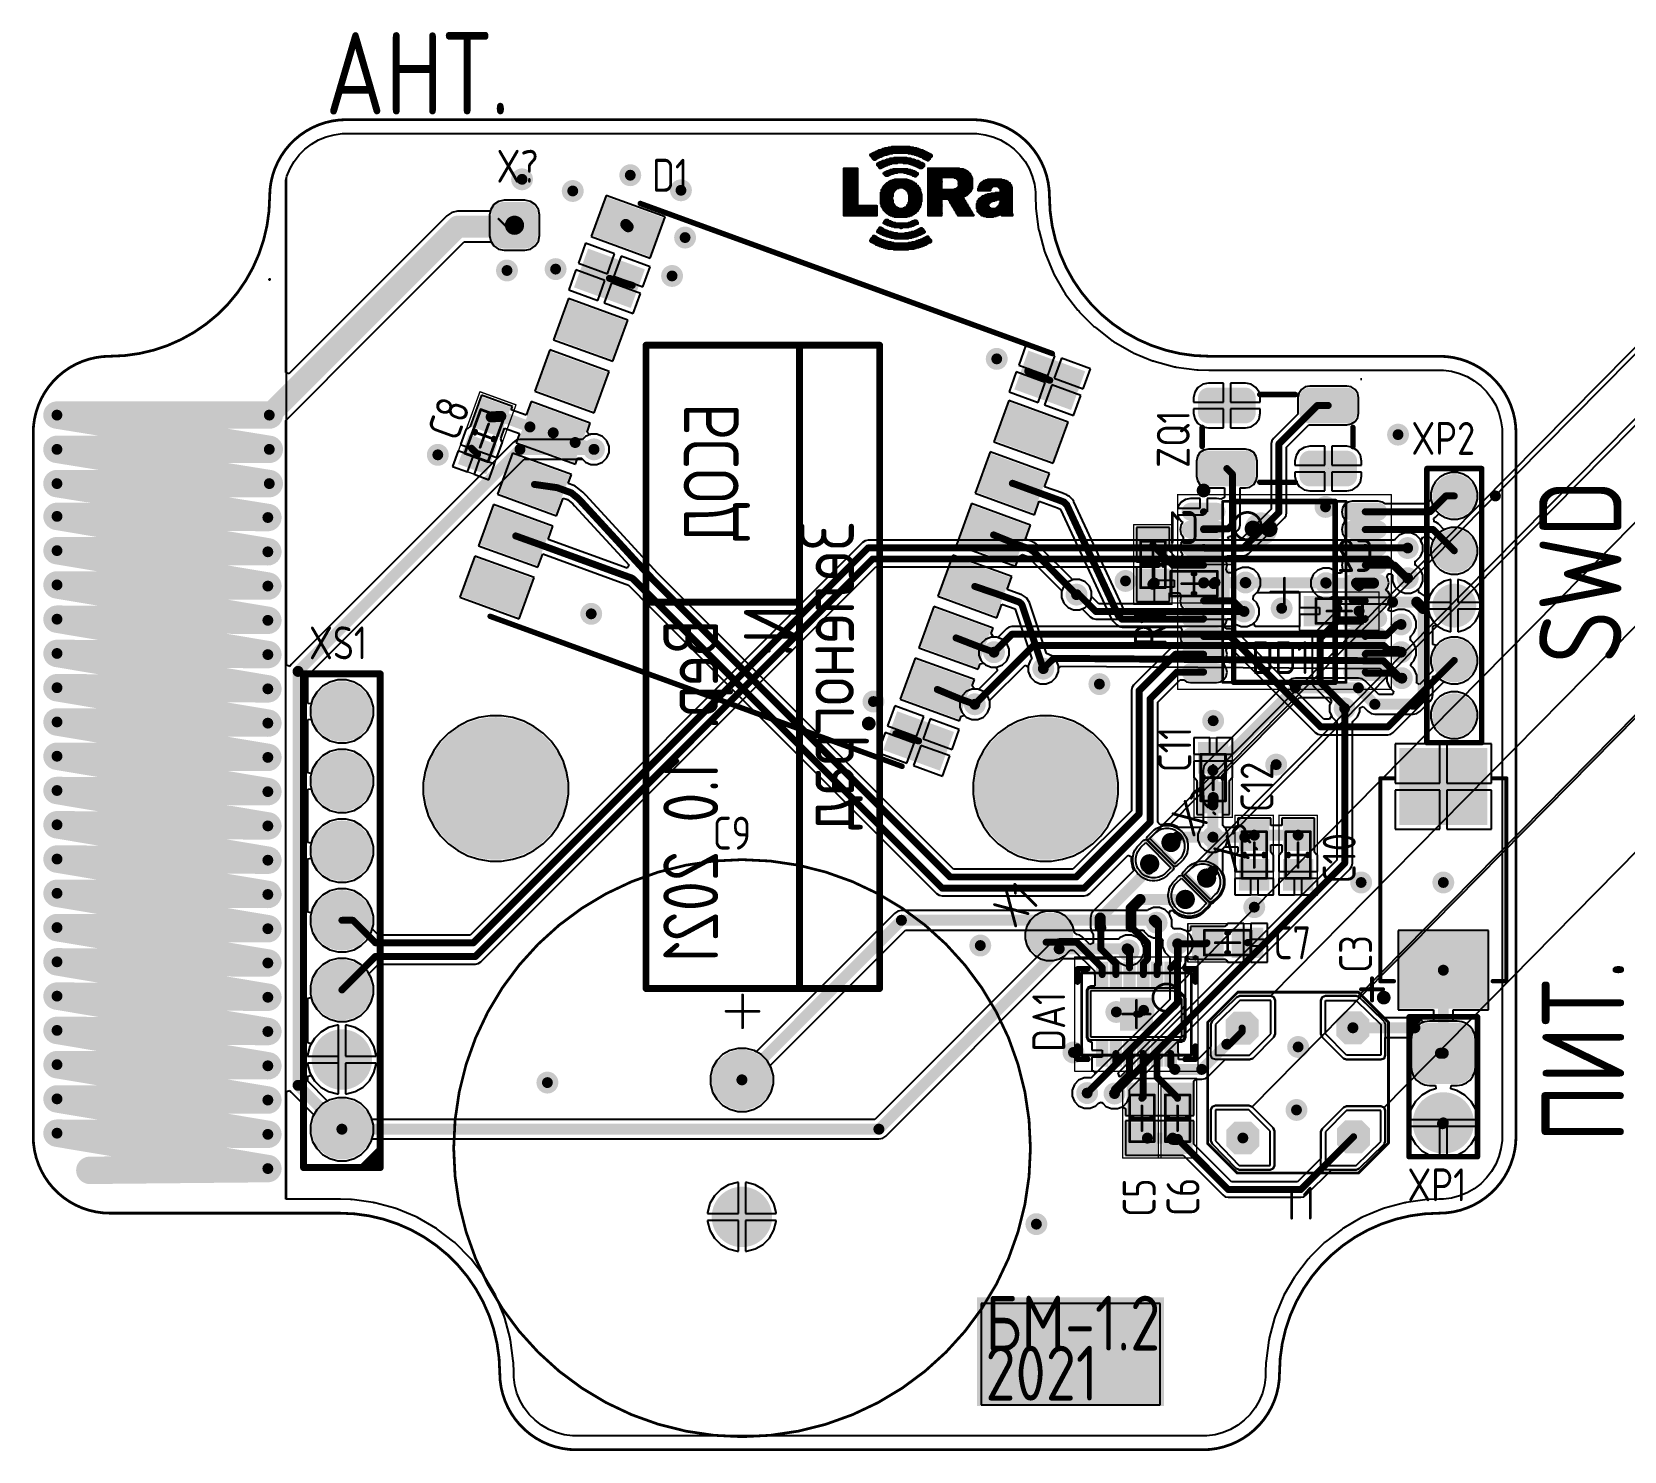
# Model space of a CAD drawing. Header units: millimetres. Extents: x 0 to 5337, y 0 to 5380.
# Drawn here: x 0.1 to 58.2, y 0 to 51.7 of the extents above; entities that cross this region are included whole.
import ezdxf

# ---------------------------------------------------------------- set-up
doc = ezdxf.new("R2010")
doc.units = ezdxf.units.MM
for name, color, linetype in [('BottomLayer', 5, 'Continuous'), ('BottomOverlay', 54, 'Continuous'), ('BottomPaste', 16, 'Continuous'), ('BottomSolder', 6, 'Continuous'), ('Mechanical13', 56, 'Continuous'), ('Mechanical15', 56, 'Continuous'), ('Mechanical2', 216, 'Continuous'), ('MultiLayer', 9, 'Continuous'), ('PadHoleLayer', 156, 'Continuous'), ('TopLayer', 1, 'Continuous'), ('TopOverlay', 2, 'Continuous'), ('TopPaste', 8, 'Continuous'), ('TopSolder', 216, 'Continuous'), ('ViaHoleLayer', 16, 'Continuous')]:
    doc.layers.add(name, color=color, linetype=linetype)
doc.styles.add('Arial', font='arial.ttf', dxfattribs={"height": 0.2})
doc.styles.add('GOST 26.008—85', font='', dxfattribs={"height": 0.2})
doc.styles.add('GOST type A', font='', dxfattribs={"height": 0.2})
doc.styles.get('GOST 26.008—85').set_extended_font_data('GOST 26.008—85', bold=True)
doc.styles.get('GOST type A').set_extended_font_data('GOST type A')

msp = doc.modelspace()

# ---------------------------------------------------------------- texts
at = {"layer": 'BottomOverlay', "style": 'GOST 26.008—85', "text_generation_flag": 2}
for s, p in [('БСОД', (25.88, 38.2)), ('Зеленоград', (30.094, 33.9)), ('N:', (28.078, 30.811)), ('Вер. 1.0 2021', (25.131, 30.293))]:
    msp.add_text(s, height=2, rotation=90, dxfattribs=at).set_placement(p)
at = {"layer": 'BottomOverlay', "style": 'GOST type A', "text_generation_flag": 2}
for s, p in [('C1', (42.697, 33.045)), ('C2', (49.073, 32.029))]:
    msp.add_text(s, height=1.2, dxfattribs=at).set_placement(p)
at = {"layer": 'TopLayer', "style": 'GOST 26.008—85'}
for s, p in [('БМ-1.2', (34.885, 3.626)), ('2021', (34.885, 1.8))]:
    msp.add_text(s, height=2, dxfattribs=at).set_placement(p)
at = {"layer": 'TopOverlay'}
for s, height, rotation, style, p in [('АНТ.', 3, 360, 'GOST 26.008—85', (10.8, 48.719)), ('.', 0.5, 180, 'Arial', (48.7, 39.1)), ('C8', 1.2, 70, 'GOST type A', (15.623, 36.758)), ('ZQ1', 1.2, 90, 'GOST type A', (42.343, 35.826)), ('SWD', 3, 90, 'GOST 26.008—85', (58.1, 28.7)), ('R1', 1.2, 90, 'GOST type A', (41.5, 29.323)), ('C11', 1.2, 90, 'GOST type A', (42.4, 24.72)), ('C12', 1.2, 90, 'GOST type A', (45.4, 23.263)), ('X?', 1.2, 45, 'GOST type A', (42.456, 22.313)), ('X?', 1.2, 45, 'GOST type A', (43.983, 21.035)), ('C10', 1.2, 90, 'GOST type A', (48.4, 20.663)), ('X1', 1.2, 45, 'GOST type A', (35.945, 18.997)), ('C3', 1.2, 90, 'GOST type A', (49, 17.403)), ('ПИТ.', 3, 90, 'GOST 26.008—85', (58.2, 11.2)), ('DA1', 1.2, 90, 'GOST type A', (37.8, 14.526)), ('C5', 1.2, 90, 'GOST type A', (41.1, 8.503)), ('C6', 1.2, 90, 'GOST type A', (42.7, 8.532))]:
    msp.add_text(s, height=height, rotation=rotation, dxfattribs=dict(at, style=style)).set_placement(p)
at = {"layer": 'TopOverlay', "style": 'GOST type A'}
for s, p in [('X?', (17.043, 46.228)), ('D1', (22.723, 45.9)), ('XP2', (50.432, 36.3)), ('XS1', (10.2, 28.841)), ('DD1', (44.589, 28.3)), ('C9', (24.932, 21.9)), ('C7', (45.403, 17.9)), ('XP1', (50.289, 9.07)), ('T1', (45.686, 8.4))]:
    msp.add_text(s, height=1.2, dxfattribs=at).set_placement(p)

# ---------------------------------------------------------------- hatches: boundary and pattern name
at = {"layer": 'BottomLayer'}
h = msp.add_hatch(color=5, dxfattribs=at)
edge = h.paths.add_edge_path()
edge.add_arc((17.975, 46.35), 0.4, 0, 360)
h = msp.add_hatch(color=5, dxfattribs=at)
edge = h.paths.add_edge_path()
edge.add_arc((21.925, 46.5), 0.4, 0, 360)
h = msp.add_hatch(color=5, dxfattribs=at)
edge = h.paths.add_edge_path()
edge.add_arc((19.825, 45.925), 0.4, 0, 360)
h = msp.add_hatch(color=5, dxfattribs=at)
edge = h.paths.add_edge_path()
edge.add_arc((23.775, 45.95), 0.4, 0, 360)
h = msp.add_hatch(color=5, dxfattribs=at)
edge = h.paths.add_edge_path()
edge.add_arc((17.325, 45.05), 0.375, 90, 180)
edge.add_line((16.95, 45.05), (16.95, 44.3))
edge.add_arc((17.325, 44.3), 0.375, 180, 270)
edge.add_line((17.325, 43.925), (18.075, 43.925))
edge.add_arc((18.075, 44.3), 0.375, 270, 360)
edge.add_line((18.45, 44.3), (18.45, 45.05))
edge.add_arc((18.075, 45.05), 0.375, 0, 90)
edge.add_line((18.075, 45.425), (17.325, 45.425))
h = msp.add_hatch(color=5, dxfattribs=at)
edge = h.paths.add_edge_path()
edge.add_arc((23.925, 44.225), 0.4, 0, 360)
h = msp.add_hatch(color=5, dxfattribs=at)
edge = h.paths.add_edge_path()
edge.add_arc((17.425, 43.025), 0.4, 0, 360)
h = msp.add_hatch(color=5, dxfattribs=at)
edge = h.paths.add_edge_path()
edge.add_arc((19.2, 43.075), 0.4, 0, 360)
h = msp.add_hatch(color=5, dxfattribs=at)
edge = h.paths.add_edge_path()
edge.add_arc((23.45, 42.825), 0.4, 0, 360)
h = msp.add_hatch(color=5, dxfattribs=at)
edge = h.paths.add_edge_path()
edge.add_arc((35.3, 39.8), 0.4, 0, 360)
h = msp.add_hatch(color=5, dxfattribs=at)
edge = h.paths.add_edge_path()
edge.add_arc((1, 37.75), 0.4, 0, 360)
h = msp.add_hatch(color=5, dxfattribs=at)
edge = h.paths.add_edge_path()
edge.add_arc((8.75, 37.75), 0.4, 0, 360)
h = msp.add_hatch(color=5, dxfattribs=at)
edge = h.paths.add_edge_path()
edge.add_arc((49.947, 37.037), 0.4, 0, 360)
h = msp.add_hatch(color=5, dxfattribs=at)
edge = h.paths.add_edge_path()
edge.add_arc((1, 36.5), 0.4, 0, 360)
h = msp.add_hatch(color=5, dxfattribs=at)
edge = h.paths.add_edge_path()
edge.add_arc((8.75, 36.5), 0.4, 0, 360)
h = msp.add_hatch(color=5, dxfattribs=at)
edge = h.paths.add_edge_path()
edge.add_arc((14.9, 36.3), 0.4, 0, 360)
h = msp.add_hatch(color=5, dxfattribs=at)
edge = h.paths.add_edge_path()
edge.add_arc((20.6, 36.5), 0.4, 0, 360)
h = msp.add_hatch(color=5, dxfattribs=at)
edge = h.paths.add_edge_path()
edge.add_arc((1, 35.25), 0.4, 0, 360)
h = msp.add_hatch(color=5, dxfattribs=at)
edge = h.paths.add_edge_path()
edge.add_arc((8.75, 35.25), 0.4, 0, 360)
h = msp.add_hatch(color=5, dxfattribs=at)
edge = h.paths.add_edge_path()
edge.add_arc((52, 34.8), 0.7, 0, 360)
h = msp.add_hatch(color=5, dxfattribs=at)
edge = h.paths.add_edge_path()
edge.add_arc((1.002, 34.055), 0.4, 0, 360)
h = msp.add_hatch(color=5, dxfattribs=at)
edge = h.paths.add_edge_path()
edge.add_arc((8.698, 34.013), 0.4, 0, 360)
h = msp.add_hatch(color=5, dxfattribs=at)
edge = h.paths.add_edge_path()
edge.add_arc((47.3, 34.4), 0.4, 0, 360)
h = msp.add_hatch(color=5, dxfattribs=at)
edge = h.paths.add_edge_path()
edge.add_arc((1.002, 32.805), 0.4, 0, 360)
h = msp.add_hatch(color=5, dxfattribs=at)
edge = h.paths.add_edge_path()
edge.add_arc((8.698, 32.763), 0.4, 0, 360)
h = msp.add_hatch(color=5, dxfattribs=at)
edge = h.paths.add_edge_path()
edge.add_arc((50.3, 32.9), 0.4, 0, 360)
h = msp.add_hatch(color=5, dxfattribs=at)
edge = h.paths.add_edge_path()
edge.add_arc((52, 32.8), 0.7, 0, 360)
h = msp.add_hatch(color=5, dxfattribs=at)
edge = h.paths.add_edge_path()
edge.add_arc((40, 31.7), 0.4, 0, 360)
for points in [[(42.25, 32.05), (42.25, 31.15), (41.3, 31.15), (41.3, 32.05)], [(43.7, 32.05), (43.7, 31.15), (42.75, 31.15), (42.75, 32.05)], [(47.55, 31.05), (47.55, 30.15), (46.6, 30.15), (46.6, 31.05)], [(49, 31.05), (49, 30.15), (48.05, 30.15), (48.05, 31.05)]]:
    msp.add_hatch(color=5, dxfattribs=at).paths.add_polyline_path(points)
h = msp.add_hatch(color=5, dxfattribs=at)
edge = h.paths.add_edge_path()
edge.add_arc((44.379, 31.643), 0.4, 0, 360)
h = msp.add_hatch(color=5, dxfattribs=at)
edge = h.paths.add_edge_path()
edge.add_arc((47.32, 31.62), 0.4, 0, 360)
h = msp.add_hatch(color=5, dxfattribs=at)
edge = h.paths.add_edge_path()
edge.add_arc((50.3, 31.8), 0.4, 0, 360)
h = msp.add_hatch(color=5, dxfattribs=at)
edge = h.paths.add_edge_path()
edge.add_arc((1.002, 31.555), 0.4, 0, 360)
h = msp.add_hatch(color=5, dxfattribs=at)
edge = h.paths.add_edge_path()
edge.add_arc((8.698, 31.513), 0.4, 0, 360)
h = msp.add_hatch(color=5, dxfattribs=at)
edge = h.paths.add_edge_path()
edge.add_arc((38.213, 31.2), 0.4, 0, 360)
h = msp.add_hatch(color=5, dxfattribs=at)
edge = h.paths.add_edge_path()
edge.add_arc((52, 30.8), 0.7, 0, 360)
h = msp.add_hatch(color=5, dxfattribs=at)
edge = h.paths.add_edge_path()
edge.add_arc((20.5, 30.5), 0.4, 0, 360)
h = msp.add_hatch(color=5, dxfattribs=at)
edge = h.paths.add_edge_path()
edge.add_arc((44.327, 30.587), 0.4, 0, 360)
h = msp.add_hatch(color=5, dxfattribs=at)
edge = h.paths.add_edge_path()
edge.add_arc((45.7, 30.7), 0.4, 0, 360)
h = msp.add_hatch(color=5, dxfattribs=at)
edge = h.paths.add_edge_path()
edge.add_arc((1.002, 30.305), 0.4, 0, 360)
h = msp.add_hatch(color=5, dxfattribs=at)
edge = h.paths.add_edge_path()
edge.add_arc((8.698, 30.263), 0.4, 0, 360)
h = msp.add_hatch(color=5, dxfattribs=at)
edge = h.paths.add_edge_path()
edge.add_arc((50.058, 30.113), 0.4, 0, 360)
h = msp.add_hatch(color=5, dxfattribs=at)
edge = h.paths.add_edge_path()
edge.add_arc((1.002, 29.055), 0.4, 0, 360)
h = msp.add_hatch(color=5, dxfattribs=at)
edge = h.paths.add_edge_path()
edge.add_arc((8.698, 29.013), 0.4, 0, 360)
h = msp.add_hatch(color=5, dxfattribs=at)
edge = h.paths.add_edge_path()
edge.add_arc((35.2, 29.1), 0.4, 0, 360)
h = msp.add_hatch(color=5, dxfattribs=at)
edge = h.paths.add_edge_path()
edge.add_arc((50.062, 29.101), 0.4, 0, 360)
h = msp.add_hatch(color=5, dxfattribs=at)
edge = h.paths.add_edge_path()
edge.add_arc((52, 28.8), 0.7, 0, 360)
h = msp.add_hatch(color=5, dxfattribs=at)
edge = h.paths.add_edge_path()
edge.add_arc((37, 28.5), 0.4, 0, 360)
h = msp.add_hatch(color=5, dxfattribs=at)
edge = h.paths.add_edge_path()
edge.add_arc((50.087, 28.152), 0.4, 0, 360)
h = msp.add_hatch(color=5, dxfattribs=at)
edge = h.paths.add_edge_path()
edge.add_arc((1.002, 27.805), 0.4, 0, 360)
h = msp.add_hatch(color=5, dxfattribs=at)
edge = h.paths.add_edge_path()
edge.add_arc((8.698, 27.763), 0.4, 0, 360)
h = msp.add_hatch(color=5, dxfattribs=at)
edge = h.paths.add_edge_path()
edge.add_arc((11.4, 26.94), 1, 0, 360)
h = msp.add_hatch(color=5, dxfattribs=at)
edge = h.paths.add_edge_path()
edge.add_arc((39.047, 27.937), 0.4, 0, 360)
h = msp.add_hatch(color=5, dxfattribs=at)
edge = h.paths.add_edge_path()
edge.add_arc((30.8, 27.3), 0.4, 0, 360)
h = msp.add_hatch(color=5, dxfattribs=at)
edge = h.paths.add_edge_path()
edge.add_arc((34.5, 27.2), 0.4, 0, 360)
h = msp.add_hatch(color=5, dxfattribs=at)
edge = h.paths.add_edge_path()
edge.add_arc((47.998, 27.05), 0.4, 0, 360)
h = msp.add_hatch(color=5, dxfattribs=at)
edge = h.paths.add_edge_path()
edge.add_arc((52, 26.8), 0.7, 0, 360)
h = msp.add_hatch(color=5, dxfattribs=at)
edge = h.paths.add_edge_path()
edge.add_arc((1.002, 26.555), 0.4, 0, 360)
h = msp.add_hatch(color=5, dxfattribs=at)
edge = h.paths.add_edge_path()
edge.add_arc((8.698, 26.513), 0.4, 0, 360)
h = msp.add_hatch(color=5, dxfattribs=at)
edge = h.paths.add_edge_path()
edge.add_arc((43.2, 26.6), 0.4, 0, 360)
h = msp.add_hatch(color=5, dxfattribs=at)
edge = h.paths.add_edge_path()
edge.add_arc((17.018, 24.13), 2.5, 0, 360)
h = msp.add_hatch(color=5, dxfattribs=at)
edge = h.paths.add_edge_path()
edge.add_arc((37.084, 24.13), 2.5, 0, 360)
h = msp.add_hatch(color=5, dxfattribs=at)
edge = h.paths.add_edge_path()
edge.add_arc((1.002, 25.305), 0.4, 0, 360)
h = msp.add_hatch(color=5, dxfattribs=at)
edge = h.paths.add_edge_path()
edge.add_arc((8.698, 25.263), 0.4, 0, 360)
h = msp.add_hatch(color=5, dxfattribs=at)
edge = h.paths.add_edge_path()
edge.add_arc((11.4, 24.4), 1, 0, 360)
h = msp.add_hatch(color=5, dxfattribs=at)
edge = h.paths.add_edge_path()
edge.add_arc((45.5, 25), 0.4, 0, 360)
h = msp.add_hatch(color=5, dxfattribs=at)
edge = h.paths.add_edge_path()
edge.add_arc((1.002, 24.055), 0.4, 0, 360)
h = msp.add_hatch(color=5, dxfattribs=at)
edge = h.paths.add_edge_path()
edge.add_arc((8.698, 24.013), 0.4, 0, 360)
h = msp.add_hatch(color=5, dxfattribs=at)
edge = h.paths.add_edge_path()
edge.add_arc((1.002, 22.805), 0.4, 0, 360)
h = msp.add_hatch(color=5, dxfattribs=at)
edge = h.paths.add_edge_path()
edge.add_arc((8.698, 22.763), 0.4, 0, 360)
h = msp.add_hatch(color=5, dxfattribs=at)
edge = h.paths.add_edge_path()
edge.add_arc((11.4, 21.86), 1, 0, 360)
h = msp.add_hatch(color=5, dxfattribs=at)
edge = h.paths.add_edge_path()
edge.add_arc((43.191, 22.353), 0.4, 0, 360)
h = msp.add_hatch(color=5, dxfattribs=at)
edge = h.paths.add_edge_path()
edge.add_arc((1.002, 21.555), 0.4, 0, 360)
h = msp.add_hatch(color=5, dxfattribs=at)
edge = h.paths.add_edge_path()
edge.add_arc((8.698, 21.513), 0.4, 0, 360)
h = msp.add_hatch(color=5, dxfattribs=at)
edge = h.paths.add_edge_path()
edge.add_arc((48.6, 20.7), 0.4, 0, 360)
h = msp.add_hatch(color=5, dxfattribs=at)
edge = h.paths.add_edge_path()
edge.add_arc((51.6, 20.7), 0.4, 0, 360)
h = msp.add_hatch(color=5, dxfattribs=at)
edge = h.paths.add_edge_path()
edge.add_arc((1.002, 20.305), 0.4, 0, 360)
h = msp.add_hatch(color=5, dxfattribs=at)
edge = h.paths.add_edge_path()
edge.add_arc((8.698, 20.263), 0.4, 0, 360)
h = msp.add_hatch(color=5, dxfattribs=at)
edge = h.paths.add_edge_path()
edge.add_arc((11.4, 19.32), 1, 0, 360)
h = msp.add_hatch(color=5, dxfattribs=at)
edge = h.paths.add_edge_path()
edge.add_arc((44.7, 19.8), 0.4, 0, 360)
h = msp.add_hatch(color=5, dxfattribs=at)
edge = h.paths.add_edge_path()
edge.add_arc((1.002, 19.055), 0.4, 0, 360)
h = msp.add_hatch(color=5, dxfattribs=at)
edge = h.paths.add_edge_path()
edge.add_arc((8.698, 19.013), 0.4, 0, 360)
h = msp.add_hatch(color=5, dxfattribs=at)
edge = h.paths.add_edge_path()
edge.add_arc((41.136, 19.233), 0.4, 0, 360)
h = msp.add_hatch(color=5, dxfattribs=at)
edge = h.paths.add_edge_path()
edge.add_arc((34.7, 18.4), 0.4, 0, 360)
h = msp.add_hatch(color=5, dxfattribs=at)
edge = h.paths.add_edge_path()
edge.add_arc((40.116, 18.224), 0.4, 0, 360)
h = msp.add_hatch(color=5, dxfattribs=at)
edge = h.paths.add_edge_path()
edge.add_arc((41.902, 18.465), 0.4, 0, 360)
h = msp.add_hatch(color=5, dxfattribs=at)
edge = h.paths.add_edge_path()
edge.add_arc((1.002, 17.805), 0.4, 0, 360)
h = msp.add_hatch(color=5, dxfattribs=at)
edge = h.paths.add_edge_path()
edge.add_arc((8.698, 17.763), 0.4, 0, 360)
h = msp.add_hatch(color=5, dxfattribs=at)
edge = h.paths.add_edge_path()
edge.add_arc((11.4, 16.78), 1, 0, 360)
h = msp.add_hatch(color=5, dxfattribs=at)
edge = h.paths.add_edge_path()
edge.add_arc((1.002, 16.555), 0.4, 0, 360)
h = msp.add_hatch(color=5, dxfattribs=at)
edge = h.paths.add_edge_path()
edge.add_arc((8.698, 16.513), 0.4, 0, 360)
h = msp.add_hatch(color=5, dxfattribs=at)
edge = h.paths.add_edge_path()
edge.add_arc((39.665, 15.976), 0.4, 0, 360)
h = msp.add_hatch(color=5, dxfattribs=at)
edge = h.paths.add_edge_path()
edge.add_arc((40.662, 16.038), 0.4, 0, 360)
h = msp.add_hatch(color=5, dxfattribs=at)
edge = h.paths.add_edge_path()
edge.add_arc((1.002, 15.305), 0.4, 0, 360)
h = msp.add_hatch(color=5, dxfattribs=at)
edge = h.paths.add_edge_path()
edge.add_arc((8.698, 15.263), 0.4, 0, 360)
h = msp.add_hatch(color=5, dxfattribs=at)
edge = h.paths.add_edge_path()
edge.add_arc((11.4, 14.24), 1, 0, 360)
h = msp.add_hatch(color=5, dxfattribs=at)
edge = h.paths.add_edge_path()
edge.add_arc((51.092, 14.978), 0.508, 90, 180)
edge.add_line((50.584, 14.978), (50.584, 13.962))
edge.add_arc((51.092, 13.962), 0.508, 180, 270)
edge.add_line((51.092, 13.454), (52.108, 13.454))
edge.add_arc((52.108, 13.962), 0.508, 270, 360)
edge.add_line((52.616, 13.962), (52.616, 14.978))
edge.add_arc((52.108, 14.978), 0.508, 0, 90)
edge.add_line((52.108, 15.486), (51.092, 15.486))
h = msp.add_hatch(color=5, dxfattribs=at)
edge = h.paths.add_edge_path()
edge.add_arc((38.1, 14.5), 0.4, 0, 360)
h = msp.add_hatch(color=5, dxfattribs=at)
edge = h.paths.add_edge_path()
edge.add_arc((46.3, 14.7), 0.4, 0, 360)
h = msp.add_hatch(color=5, dxfattribs=at)
edge = h.paths.add_edge_path()
edge.add_arc((1.002, 14.055), 0.4, 0, 360)
h = msp.add_hatch(color=5, dxfattribs=at)
edge = h.paths.add_edge_path()
edge.add_arc((8.698, 14.013), 0.4, 0, 360)
h = msp.add_hatch(color=5, dxfattribs=at)
edge = h.paths.add_edge_path()
edge.add_arc((26, 13.5), 1, 0, 360)
h = msp.add_hatch(color=5, dxfattribs=at)
edge = h.paths.add_edge_path()
edge.add_arc((18.9, 13.4), 0.4, 0, 360)
h = msp.add_hatch(color=5, dxfattribs=at)
edge = h.paths.add_edge_path()
edge.add_arc((38.6, 13.018), 0.4, 0, 360)
h = msp.add_hatch(color=5, dxfattribs=at)
edge = h.paths.add_edge_path()
edge.add_arc((39.6, 13), 0.4, 0, 360)
h = msp.add_hatch(color=5, dxfattribs=at)
edge = h.paths.add_edge_path()
edge.add_arc((1.002, 12.805), 0.4, 0, 360)
h = msp.add_hatch(color=5, dxfattribs=at)
edge = h.paths.add_edge_path()
edge.add_arc((8.698, 12.763), 0.4, 0, 360)
h = msp.add_hatch(color=5, dxfattribs=at)
edge = h.paths.add_edge_path()
edge.add_arc((46.241, 12.402), 0.4, 0, 360)
h = msp.add_hatch(color=5, dxfattribs=at)
edge = h.paths.add_edge_path()
edge.add_arc((51.6, 11.93), 1.016, 0, 360)
h = msp.add_hatch(color=5, dxfattribs=at)
edge = h.paths.add_edge_path()
edge.add_arc((11.4, 11.7), 1, 0, 360)
h = msp.add_hatch(color=5, dxfattribs=at)
edge = h.paths.add_edge_path()
edge.add_arc((1.002, 11.555), 0.4, 0, 360)
h = msp.add_hatch(color=5, dxfattribs=at)
edge = h.paths.add_edge_path()
edge.add_arc((8.698, 11.513), 0.4, 0, 360)
h = msp.add_hatch(color=5, dxfattribs=at)
edge = h.paths.add_edge_path()
edge.add_arc((44.284, 11.379), 0.4, 0, 360)
h = msp.add_hatch(color=5, dxfattribs=at)
edge = h.paths.add_edge_path()
edge.add_arc((8.698, 10.263), 0.4, 0, 360)
h = msp.add_hatch(color=5, dxfattribs=at)
edge = h.paths.add_edge_path()
edge.add_arc((26, 8.5), 1, 0, 360)
h = msp.add_hatch(color=5, dxfattribs=at)
edge = h.paths.add_edge_path()
edge.add_arc((36.747, 8.237), 0.4, 0, 360)
at = {"layer": 'BottomPaste'}
for points in [[(42.25, 32.05), (42.25, 31.15), (41.3, 31.15), (41.3, 32.05)], [(43.7, 32.05), (43.7, 31.15), (42.75, 31.15), (42.75, 32.05)], [(47.55, 31.05), (47.55, 30.15), (46.6, 30.15), (46.6, 31.05)], [(49, 31.05), (49, 30.15), (48.05, 30.15), (48.05, 31.05)]]:
    msp.add_hatch(color=16, dxfattribs=at).paths.add_polyline_path(points)
at = {"layer": 'BottomSolder'}
h = msp.add_hatch(color=6, dxfattribs=at)
edge = h.paths.add_edge_path()
edge.add_arc((17.325, 45.05), 0.477, 90, 180)
edge.add_line((16.848, 45.05), (16.848, 44.3))
edge.add_arc((17.325, 44.3), 0.477, 180, 270)
edge.add_line((17.325, 43.823), (18.075, 43.823))
edge.add_arc((18.075, 44.3), 0.477, 270, 360)
edge.add_line((18.552, 44.3), (18.552, 45.05))
edge.add_arc((18.075, 45.05), 0.477, 0, 90)
edge.add_line((18.075, 45.527), (17.325, 45.527))
h = msp.add_hatch(color=6, dxfattribs=at)
edge = h.paths.add_edge_path()
edge.add_arc((52, 34.8), 0.802, 0, 360)
h = msp.add_hatch(color=6, dxfattribs=at)
edge = h.paths.add_edge_path()
edge.add_arc((52, 32.8), 0.802, 0, 360)
for points in [[(42.352, 32.152), (42.352, 31.048), (41.198, 31.048), (41.198, 32.152)], [(43.802, 32.152), (43.802, 31.048), (42.648, 31.048), (42.648, 32.152)], [(47.652, 31.152), (47.652, 30.048), (46.498, 30.048), (46.498, 31.152)], [(49.102, 31.152), (49.102, 30.048), (47.948, 30.048), (47.948, 31.152)]]:
    msp.add_hatch(color=6, dxfattribs=at).paths.add_polyline_path(points)
h = msp.add_hatch(color=6, dxfattribs=at)
edge = h.paths.add_edge_path()
edge.add_arc((52, 30.8), 0.802, 0, 360)
h = msp.add_hatch(color=6, dxfattribs=at)
edge = h.paths.add_edge_path()
edge.add_arc((52, 28.8), 0.802, 0, 360)
h = msp.add_hatch(color=6, dxfattribs=at)
edge = h.paths.add_edge_path()
edge.add_arc((11.4, 26.94), 1.102, 0, 360)
h = msp.add_hatch(color=6, dxfattribs=at)
edge = h.paths.add_edge_path()
edge.add_arc((52, 26.8), 0.802, 0, 360)
h = msp.add_hatch(color=6, dxfattribs=at)
edge = h.paths.add_edge_path()
edge.add_arc((17.018, 24.13), 2.602, 0, 360)
h = msp.add_hatch(color=6, dxfattribs=at)
edge = h.paths.add_edge_path()
edge.add_arc((37.084, 24.13), 2.602, 0, 360)
h = msp.add_hatch(color=6, dxfattribs=at)
edge = h.paths.add_edge_path()
edge.add_arc((11.4, 24.4), 1.102, 0, 360)
h = msp.add_hatch(color=6, dxfattribs=at)
edge = h.paths.add_edge_path()
edge.add_arc((11.4, 21.86), 1.102, 0, 360)
h = msp.add_hatch(color=6, dxfattribs=at)
edge = h.paths.add_edge_path()
edge.add_arc((11.4, 19.32), 1.102, 0, 360)
h = msp.add_hatch(color=6, dxfattribs=at)
edge = h.paths.add_edge_path()
edge.add_arc((11.4, 16.78), 1.102, 0, 360)
h = msp.add_hatch(color=6, dxfattribs=at)
edge = h.paths.add_edge_path()
edge.add_arc((11.4, 14.24), 1.102, 0, 360)
h = msp.add_hatch(color=6, dxfattribs=at)
edge = h.paths.add_edge_path()
edge.add_arc((51.092, 14.978), 0.61, 90, 180)
edge.add_line((50.482, 14.978), (50.482, 13.962))
edge.add_arc((51.092, 13.962), 0.61, 180, 270)
edge.add_line((51.092, 13.352), (52.108, 13.352))
edge.add_arc((52.108, 13.962), 0.61, 270, 360)
edge.add_line((52.718, 13.962), (52.718, 14.978))
edge.add_arc((52.108, 14.978), 0.61, 0, 90)
edge.add_line((52.108, 15.588), (51.092, 15.588))
h = msp.add_hatch(color=6, dxfattribs=at)
edge = h.paths.add_edge_path()
edge.add_arc((26, 13.5), 1.102, 0, 360)
h = msp.add_hatch(color=6, dxfattribs=at)
edge = h.paths.add_edge_path()
edge.add_arc((11.4, 11.7), 1.102, 0, 360)
h = msp.add_hatch(color=6, dxfattribs=at)
edge = h.paths.add_edge_path()
edge.add_arc((51.6, 11.93), 1.118, 0, 360)
h = msp.add_hatch(color=6, dxfattribs=at)
edge = h.paths.add_edge_path()
edge.add_arc((26, 8.5), 1.102, 0, 360)
at = {"layer": 'MultiLayer'}
h = msp.add_hatch(color=9, dxfattribs=at)
edge = h.paths.add_edge_path()
edge.add_arc((17.325, 45.05), 0.375, 90, 180)
edge.add_line((16.95, 45.05), (16.95, 44.3))
edge.add_arc((17.325, 44.3), 0.375, 180, 270)
edge.add_line((17.325, 43.925), (18.075, 43.925))
edge.add_arc((18.075, 44.3), 0.375, 270, 360)
edge.add_line((18.45, 44.3), (18.45, 45.05))
edge.add_arc((18.075, 45.05), 0.375, 0, 90)
edge.add_line((18.075, 45.425), (17.325, 45.425))
h = msp.add_hatch(color=9, dxfattribs=at)
edge = h.paths.add_edge_path()
edge.add_arc((52, 34.8), 0.7, 0, 360)
h = msp.add_hatch(color=9, dxfattribs=at)
edge = h.paths.add_edge_path()
edge.add_arc((52, 32.8), 0.7, 0, 360)
h = msp.add_hatch(color=9, dxfattribs=at)
edge = h.paths.add_edge_path()
edge.add_arc((52, 30.8), 0.7, 0, 360)
h = msp.add_hatch(color=9, dxfattribs=at)
edge = h.paths.add_edge_path()
edge.add_arc((52, 28.8), 0.7, 0, 360)
h = msp.add_hatch(color=9, dxfattribs=at)
edge = h.paths.add_edge_path()
edge.add_arc((11.4, 26.94), 1, 0, 360)
h = msp.add_hatch(color=9, dxfattribs=at)
edge = h.paths.add_edge_path()
edge.add_arc((52, 26.8), 0.7, 0, 360)
h = msp.add_hatch(color=9, dxfattribs=at)
edge = h.paths.add_edge_path()
edge.add_arc((17.018, 24.13), 2.5, 0, 360)
h = msp.add_hatch(color=9, dxfattribs=at)
edge = h.paths.add_edge_path()
edge.add_arc((37.084, 24.13), 2.5, 0, 360)
h = msp.add_hatch(color=9, dxfattribs=at)
edge = h.paths.add_edge_path()
edge.add_arc((11.4, 24.4), 1, 0, 360)
h = msp.add_hatch(color=9, dxfattribs=at)
edge = h.paths.add_edge_path()
edge.add_arc((11.4, 21.86), 1, 0, 360)
h = msp.add_hatch(color=9, dxfattribs=at)
edge = h.paths.add_edge_path()
edge.add_arc((11.4, 19.32), 1, 0, 360)
h = msp.add_hatch(color=9, dxfattribs=at)
edge = h.paths.add_edge_path()
edge.add_arc((11.4, 16.78), 1, 0, 360)
h = msp.add_hatch(color=9, dxfattribs=at)
edge = h.paths.add_edge_path()
edge.add_arc((11.4, 14.24), 1, 0, 360)
h = msp.add_hatch(color=9, dxfattribs=at)
edge = h.paths.add_edge_path()
edge.add_arc((51.092, 14.978), 0.508, 90, 180)
edge.add_line((50.584, 14.978), (50.584, 13.962))
edge.add_arc((51.092, 13.962), 0.508, 180, 270)
edge.add_line((51.092, 13.454), (52.108, 13.454))
edge.add_arc((52.108, 13.962), 0.508, 270, 360)
edge.add_line((52.616, 13.962), (52.616, 14.978))
edge.add_arc((52.108, 14.978), 0.508, 0, 90)
edge.add_line((52.108, 15.486), (51.092, 15.486))
h = msp.add_hatch(color=9, dxfattribs=at)
edge = h.paths.add_edge_path()
edge.add_arc((26, 13.5), 1, 0, 360)
h = msp.add_hatch(color=9, dxfattribs=at)
edge = h.paths.add_edge_path()
edge.add_arc((51.6, 11.93), 1.016, 0, 360)
h = msp.add_hatch(color=9, dxfattribs=at)
edge = h.paths.add_edge_path()
edge.add_arc((11.4, 11.7), 1, 0, 360)
h = msp.add_hatch(color=9, dxfattribs=at)
edge = h.paths.add_edge_path()
edge.add_arc((26, 8.5), 1, 0, 360)
at = {"layer": 'PadHoleLayer'}
h = msp.add_hatch(color=156, dxfattribs=at)
edge = h.paths.add_edge_path()
edge.add_arc((17.7, 44.675), 0.35, 0, 360)
h = msp.add_hatch(color=156, dxfattribs=at)
edge = h.paths.add_edge_path()
edge.add_arc((52, 34.8), 0.4, 0, 360)
h = msp.add_hatch(color=156, dxfattribs=at)
edge = h.paths.add_edge_path()
edge.add_arc((52, 32.8), 0.4, 0, 360)
h = msp.add_hatch(color=156, dxfattribs=at)
edge = h.paths.add_edge_path()
edge.add_arc((52, 30.8), 0.4, 0, 360)
h = msp.add_hatch(color=156, dxfattribs=at)
edge = h.paths.add_edge_path()
edge.add_arc((52, 28.8), 0.4, 0, 360)
h = msp.add_hatch(color=156, dxfattribs=at)
edge = h.paths.add_edge_path()
edge.add_arc((11.4, 26.94), 0.5, 0, 360)
h = msp.add_hatch(color=156, dxfattribs=at)
edge = h.paths.add_edge_path()
edge.add_arc((52, 26.8), 0.4, 0, 360)
h = msp.add_hatch(color=156, dxfattribs=at)
edge = h.paths.add_edge_path()
edge.add_arc((17.018, 24.13), 1.6, 0, 360)
h = msp.add_hatch(color=156, dxfattribs=at)
edge = h.paths.add_edge_path()
edge.add_arc((37.084, 24.13), 1.6, 0, 360)
h = msp.add_hatch(color=156, dxfattribs=at)
edge = h.paths.add_edge_path()
edge.add_arc((11.4, 24.4), 0.5, 0, 360)
h = msp.add_hatch(color=156, dxfattribs=at)
edge = h.paths.add_edge_path()
edge.add_arc((11.4, 21.86), 0.5, 0, 360)
h = msp.add_hatch(color=156, dxfattribs=at)
edge = h.paths.add_edge_path()
edge.add_arc((11.4, 19.32), 0.5, 0, 360)
h = msp.add_hatch(color=156, dxfattribs=at)
edge = h.paths.add_edge_path()
edge.add_arc((11.4, 16.78), 0.5, 0, 360)
h = msp.add_hatch(color=156, dxfattribs=at)
edge = h.paths.add_edge_path()
edge.add_arc((11.4, 14.24), 0.5, 0, 360)
h = msp.add_hatch(color=156, dxfattribs=at)
edge = h.paths.add_edge_path()
edge.add_arc((51.6, 14.47), 0.55, 0, 360)
h = msp.add_hatch(color=156, dxfattribs=at)
edge = h.paths.add_edge_path()
edge.add_arc((26, 13.5), 0.55, 0, 360)
h = msp.add_hatch(color=156, dxfattribs=at)
edge = h.paths.add_edge_path()
edge.add_arc((51.6, 11.93), 0.55, 0, 360)
h = msp.add_hatch(color=156, dxfattribs=at)
edge = h.paths.add_edge_path()
edge.add_arc((11.4, 11.7), 0.5, 0, 360)
h = msp.add_hatch(color=156, dxfattribs=at)
edge = h.paths.add_edge_path()
edge.add_arc((26, 8.5), 0.55, 0, 360)
at = {"layer": 'TopLayer'}
h = msp.add_hatch(color=1, dxfattribs=at)
edge = h.paths.add_edge_path()
edge.add_arc((17.975, 46.35), 0.4, 0, 360)
h = msp.add_hatch(color=1, dxfattribs=at)
edge = h.paths.add_edge_path()
edge.add_arc((21.925, 46.5), 0.4, 0, 360)
h = msp.add_hatch(color=1, dxfattribs=at)
edge = h.paths.add_edge_path()
edge.add_arc((19.825, 45.925), 0.4, 0, 360)
h = msp.add_hatch(color=1, dxfattribs=at)
edge = h.paths.add_edge_path()
edge.add_arc((23.775, 45.95), 0.4, 0, 360)
h = msp.add_hatch(color=1, dxfattribs=at)
edge = h.paths.add_edge_path()
edge.add_arc((17.325, 45.05), 0.375, 90, 180)
edge.add_line((16.95, 45.05), (16.95, 44.3))
edge.add_arc((17.325, 44.3), 0.375, 180, 270)
edge.add_line((17.325, 43.925), (18.075, 43.925))
edge.add_arc((18.075, 44.3), 0.375, 270, 360)
edge.add_line((18.45, 44.3), (18.45, 45.05))
edge.add_arc((18.075, 45.05), 0.375, 0, 90)
edge.add_line((18.075, 45.425), (17.325, 45.425))
for points in [[(23.011, 44.887), (22.566, 43.665), (20.687, 44.349), (21.131, 45.571)], [(22.327, 43.008), (21.882, 41.786), (20.003, 42.47), (20.447, 43.692)], [(21.643, 41.128), (21.198, 39.907), (19.319, 40.591), (19.763, 41.812)], [(20.959, 39.249), (20.514, 38.027), (18.635, 38.711), (19.079, 39.933)], [(38.398, 39.286), (37.954, 38.065), (36.074, 38.749), (36.519, 39.97)], [(17.108, 37.081), (16.263, 37.389), (16.588, 38.282), (17.433, 37.974)], [(20.275, 37.369), (19.83, 36.148), (17.951, 36.832), (18.395, 38.053)], [(37.714, 37.407), (37.269, 36.185), (35.39, 36.869), (35.835, 38.091)], [(16.612, 35.718), (15.767, 36.026), (16.092, 36.919), (16.937, 36.611)], [(19.59, 35.49), (19.146, 34.268), (17.266, 34.952), (17.711, 36.174)], [(37.03, 35.528), (36.585, 34.306), (34.706, 34.99), (35.151, 36.212)], [(18.906, 33.611), (18.462, 32.389), (16.582, 33.073), (17.027, 34.295)], [(36.346, 33.648), (35.901, 32.427), (34.022, 33.111), (34.467, 34.332)], [(41.45, 32.55), (40.55, 32.55), (40.55, 33.5), (41.45, 33.5)], [(18.222, 31.731), (17.778, 30.51), (15.898, 31.194), (16.343, 32.415)], [(35.662, 31.769), (35.217, 30.547), (33.338, 31.231), (33.783, 32.453)], [(41.45, 31.1), (40.55, 31.1), (40.55, 32.05), (41.45, 32.05)], [(34.978, 29.889), (34.533, 28.668), (32.654, 29.352), (33.099, 30.573)], [(34.294, 28.01), (33.849, 26.788), (31.97, 27.472), (32.415, 28.694)], [(33.61, 26.131), (33.165, 24.909), (31.286, 25.593), (31.73, 26.815)], [(42.75, 25.725), (43.65, 25.725), (43.65, 24.775), (42.75, 24.775)], [(53.1, 22.9), (50.1, 22.9), (50.1, 25.5), (53.1, 25.5)], [(42.75, 24.275), (43.65, 24.275), (43.65, 23.325), (42.75, 23.325)], [(45.15, 21.95), (44.25, 21.95), (44.25, 22.9), (45.15, 22.9)], [(46.75, 21.95), (45.85, 21.95), (45.85, 22.9), (46.75, 22.9)], [(45.15, 20.5), (44.25, 20.5), (44.25, 21.45), (45.15, 21.45)], [(46.75, 20.5), (45.85, 20.5), (45.85, 21.45), (46.75, 21.45)], [(43.475, 18.95), (43.475, 18.05), (42.525, 18.05), (42.525, 18.95)], [(44.925, 18.95), (44.925, 18.05), (43.975, 18.05), (43.975, 18.95)], [(53.1, 16.2), (50.1, 16.2), (50.1, 18.8), (53.1, 18.8)], [(39.025, 17.715), (39.275, 17.715), (39.275, 16.965), (39.025, 16.965)], [(39.525, 17.715), (39.775, 17.715), (39.775, 16.965), (39.525, 16.965)], [(40.025, 17.715), (40.275, 17.715), (40.275, 16.965), (40.025, 16.965)], [(40.525, 17.715), (40.775, 17.715), (40.775, 16.965), (40.525, 16.965)], [(41.025, 17.715), (41.275, 17.715), (41.275, 16.965), (41.025, 16.965)], [(41.525, 17.715), (41.775, 17.715), (41.775, 16.965), (41.525, 16.965)], [(39.9, 16.4), (40.9, 16.4), (40.9, 15.4), (39.9, 15.4)], [(44.004, 14.891), (44.504, 14.891), (44.754, 15.141), (44.754, 15.641), (44.504, 15.891), (44.004, 15.891), (43.754, 15.641), (43.754, 15.141)], [(48.55, 15.9), (48.05, 15.9), (47.8, 15.65), (47.8, 15.15), (48.05, 14.9), (48.55, 14.9), (48.8, 15.15), (48.8, 15.65)], [(39.025, 14.835), (39.275, 14.835), (39.275, 14.085), (39.025, 14.085)], [(39.525, 14.835), (39.775, 14.835), (39.775, 14.085), (39.525, 14.085)], [(40.025, 14.835), (40.275, 14.835), (40.275, 14.085), (40.025, 14.085)], [(40.525, 14.835), (40.775, 14.835), (40.775, 14.085), (40.525, 14.085)], [(41.025, 14.835), (41.275, 14.835), (41.275, 14.085), (41.025, 14.085)], [(41.525, 14.835), (41.775, 14.835), (41.775, 14.085), (41.525, 14.085)], [(41.05, 12.35), (40.15, 12.35), (40.15, 13.3), (41.05, 13.3)], [(42.35, 12.35), (41.45, 12.35), (41.45, 13.3), (42.35, 13.3)], [(41.05, 10.9), (40.15, 10.9), (40.15, 11.85), (41.05, 11.85)], [(42.35, 10.9), (41.45, 10.9), (41.45, 11.85), (42.35, 11.85)], [(44.784, 11.129), (44.784, 11.629), (44.534, 11.879), (44.034, 11.879), (43.784, 11.629), (43.784, 11.129), (44.034, 10.879), (44.534, 10.879)], [(48.575, 11.925), (48.075, 11.925), (47.825, 11.675), (47.825, 11.175), (48.075, 10.925), (48.575, 10.925), (48.825, 11.175), (48.825, 11.675)]]:
    msp.add_hatch(color=1, dxfattribs=at).paths.add_polyline_path(points)
h = msp.add_hatch(color=1, dxfattribs=at)
edge = h.paths.add_edge_path()
edge.add_arc((23.925, 44.225), 0.4, 0, 360)
h = msp.add_hatch(color=1, dxfattribs=at)
edge = h.paths.add_edge_path()
edge.add_arc((17.425, 43.025), 0.4, 0, 360)
h = msp.add_hatch(color=1, dxfattribs=at)
edge = h.paths.add_edge_path()
edge.add_arc((19.2, 43.075), 0.4, 0, 360)
h = msp.add_hatch(color=1, dxfattribs=at)
edge = h.paths.add_edge_path()
edge.add_arc((23.45, 42.825), 0.4, 0, 360)
h = msp.add_hatch(color=1, dxfattribs=at)
edge = h.paths.add_edge_path()
edge.add_arc((35.3, 39.8), 0.4, 0, 360)
h = msp.add_hatch(color=1, dxfattribs=at)
edge = h.paths.add_edge_path()
edge.add_arc((44.375, 37.825), 0.275, 270, 360)
edge.add_line((44.65, 37.825), (44.65, 38.375))
edge.add_arc((44.375, 38.375), 0.275, 0, 90)
edge.add_line((44.375, 38.65), (43.025, 38.65))
edge.add_arc((43.025, 38.375), 0.275, 90, 180)
edge.add_line((42.75, 38.375), (42.75, 37.825))
edge.add_arc((43.025, 37.825), 0.275, 180, 270)
edge.add_line((43.025, 37.55), (44.375, 37.55))
h = msp.add_hatch(color=1, dxfattribs=at)
edge = h.paths.add_edge_path()
edge.add_arc((48.075, 37.825), 0.275, 270, 360)
edge.add_line((48.35, 37.825), (48.35, 38.375))
edge.add_arc((48.075, 38.375), 0.275, 0, 90)
edge.add_line((48.075, 38.65), (46.725, 38.65))
edge.add_arc((46.725, 38.375), 0.275, 90, 180)
edge.add_line((46.45, 38.375), (46.45, 37.825))
edge.add_arc((46.725, 37.825), 0.275, 180, 270)
edge.add_line((46.725, 37.55), (48.075, 37.55))
h = msp.add_hatch(color=1, dxfattribs=at)
edge = h.paths.add_edge_path()
edge.add_arc((1, 37.75), 0.4, 0, 360)
h = msp.add_hatch(color=1, dxfattribs=at)
edge = h.paths.add_edge_path()
edge.add_arc((8.75, 37.75), 0.4, 0, 360)
h = msp.add_hatch(color=1, dxfattribs=at)
edge = h.paths.add_edge_path()
edge.add_arc((49.947, 37.037), 0.4, 0, 360)
h = msp.add_hatch(color=1, dxfattribs=at)
edge = h.paths.add_edge_path()
edge.add_arc((1, 36.5), 0.4, 0, 360)
h = msp.add_hatch(color=1, dxfattribs=at)
edge = h.paths.add_edge_path()
edge.add_arc((8.75, 36.5), 0.4, 0, 360)
h = msp.add_hatch(color=1, dxfattribs=at)
edge = h.paths.add_edge_path()
edge.add_arc((14.9, 36.3), 0.4, 0, 360)
h = msp.add_hatch(color=1, dxfattribs=at)
edge = h.paths.add_edge_path()
edge.add_arc((20.6, 36.5), 0.4, 0, 360)
h = msp.add_hatch(color=1, dxfattribs=at)
edge = h.paths.add_edge_path()
edge.add_arc((44.375, 35.525), 0.275, 270, 360)
edge.add_line((44.65, 35.525), (44.65, 36.075))
edge.add_arc((44.375, 36.075), 0.275, 0, 90)
edge.add_line((44.375, 36.35), (43.025, 36.35))
edge.add_arc((43.025, 36.075), 0.275, 90, 180)
edge.add_line((42.75, 36.075), (42.75, 35.525))
edge.add_arc((43.025, 35.525), 0.275, 180, 270)
edge.add_line((43.025, 35.25), (44.375, 35.25))
h = msp.add_hatch(color=1, dxfattribs=at)
edge = h.paths.add_edge_path()
edge.add_arc((48.075, 35.525), 0.275, 270, 360)
edge.add_line((48.35, 35.525), (48.35, 36.075))
edge.add_arc((48.075, 36.075), 0.275, 0, 90)
edge.add_line((48.075, 36.35), (46.725, 36.35))
edge.add_arc((46.725, 36.075), 0.275, 90, 180)
edge.add_line((46.45, 36.075), (46.45, 35.525))
edge.add_arc((46.725, 35.525), 0.275, 180, 270)
edge.add_line((46.725, 35.25), (48.075, 35.25))
h = msp.add_hatch(color=1, dxfattribs=at)
edge = h.paths.add_edge_path()
edge.add_arc((1, 35.25), 0.4, 0, 360)
h = msp.add_hatch(color=1, dxfattribs=at)
edge = h.paths.add_edge_path()
edge.add_arc((8.75, 35.25), 0.4, 0, 360)
h = msp.add_hatch(color=1, dxfattribs=at)
edge = h.paths.add_edge_path()
edge.add_arc((52, 34.8), 0.7, 0, 360)
h = msp.add_hatch(color=1, dxfattribs=at)
edge = h.paths.add_edge_path()
edge.add_arc((1.002, 34.055), 0.4, 0, 360)
h = msp.add_hatch(color=1, dxfattribs=at)
edge = h.paths.add_edge_path()
edge.add_arc((8.698, 34.013), 0.4, 0, 360)
h = msp.add_hatch(color=1, dxfattribs=at)
edge = h.paths.add_edge_path()
edge.add_arc((43.325, 34.225), 0.225, 270, 450)
edge.add_line((43.325, 34.45), (42.375, 34.45))
edge.add_arc((42.375, 34.225), 0.225, 90, 270)
edge.add_line((42.375, 34), (43.325, 34))
h = msp.add_hatch(color=1, dxfattribs=at)
edge = h.paths.add_edge_path()
edge.add_arc((47.3, 34.4), 0.4, 0, 360)
h = msp.add_hatch(color=1, dxfattribs=at)
edge = h.paths.add_edge_path()
edge.add_arc((49.225, 34.225), 0.225, 270, 450)
edge.add_line((49.225, 34.45), (48.275, 34.45))
edge.add_arc((48.275, 34.225), 0.225, 90, 270)
edge.add_line((48.275, 34), (49.225, 34))
h = msp.add_hatch(color=1, dxfattribs=at)
edge = h.paths.add_edge_path()
edge.add_arc((43.325, 33.575), 0.225, 270, 450)
edge.add_line((43.325, 33.8), (42.375, 33.8))
edge.add_arc((42.375, 33.575), 0.225, 90, 270)
edge.add_line((42.375, 33.35), (43.325, 33.35))
h = msp.add_hatch(color=1, dxfattribs=at)
edge = h.paths.add_edge_path()
edge.add_arc((49.225, 33.575), 0.225, 270, 450)
edge.add_line((49.225, 33.8), (48.275, 33.8))
edge.add_arc((48.275, 33.575), 0.225, 90, 270)
edge.add_line((48.275, 33.35), (49.225, 33.35))
h = msp.add_hatch(color=1, dxfattribs=at)
edge = h.paths.add_edge_path()
edge.add_arc((1.002, 32.805), 0.4, 0, 360)
h = msp.add_hatch(color=1, dxfattribs=at)
edge = h.paths.add_edge_path()
edge.add_arc((8.698, 32.763), 0.4, 0, 360)
h = msp.add_hatch(color=1, dxfattribs=at)
edge = h.paths.add_edge_path()
edge.add_arc((43.325, 32.925), 0.225, 270, 450)
edge.add_line((43.325, 33.15), (42.375, 33.15))
edge.add_arc((42.375, 32.925), 0.225, 90, 270)
edge.add_line((42.375, 32.7), (43.325, 32.7))
h = msp.add_hatch(color=1, dxfattribs=at)
edge = h.paths.add_edge_path()
edge.add_arc((49.225, 32.925), 0.225, 270, 450)
edge.add_line((49.225, 33.15), (48.275, 33.15))
edge.add_arc((48.275, 32.925), 0.225, 90, 270)
edge.add_line((48.275, 32.7), (49.225, 32.7))
h = msp.add_hatch(color=1, dxfattribs=at)
edge = h.paths.add_edge_path()
edge.add_arc((50.3, 32.9), 0.4, 0, 360)
h = msp.add_hatch(color=1, dxfattribs=at)
edge = h.paths.add_edge_path()
edge.add_arc((52, 32.8), 0.7, 0, 360)
h = msp.add_hatch(color=1, dxfattribs=at)
edge = h.paths.add_edge_path()
edge.add_arc((40, 31.7), 0.4, 0, 360)
h = msp.add_hatch(color=1, dxfattribs=at)
edge = h.paths.add_edge_path()
edge.add_arc((43.325, 32.275), 0.225, 270, 450)
edge.add_line((43.325, 32.5), (42.375, 32.5))
edge.add_arc((42.375, 32.275), 0.225, 90, 270)
edge.add_line((42.375, 32.05), (43.325, 32.05))
h = msp.add_hatch(color=1, dxfattribs=at)
edge = h.paths.add_edge_path()
edge.add_arc((44.379, 31.643), 0.4, 0, 360)
h = msp.add_hatch(color=1, dxfattribs=at)
edge = h.paths.add_edge_path()
edge.add_arc((47.32, 31.62), 0.4, 0, 360)
h = msp.add_hatch(color=1, dxfattribs=at)
edge = h.paths.add_edge_path()
edge.add_arc((49.225, 32.275), 0.225, 270, 450)
edge.add_line((49.225, 32.5), (48.275, 32.5))
edge.add_arc((48.275, 32.275), 0.225, 90, 270)
edge.add_line((48.275, 32.05), (49.225, 32.05))
h = msp.add_hatch(color=1, dxfattribs=at)
edge = h.paths.add_edge_path()
edge.add_arc((50.3, 31.8), 0.4, 0, 360)
h = msp.add_hatch(color=1, dxfattribs=at)
edge = h.paths.add_edge_path()
edge.add_arc((1.002, 31.555), 0.4, 0, 360)
h = msp.add_hatch(color=1, dxfattribs=at)
edge = h.paths.add_edge_path()
edge.add_arc((8.698, 31.513), 0.4, 0, 360)
h = msp.add_hatch(color=1, dxfattribs=at)
edge = h.paths.add_edge_path()
edge.add_arc((38.213, 31.2), 0.4, 0, 360)
h = msp.add_hatch(color=1, dxfattribs=at)
edge = h.paths.add_edge_path()
edge.add_arc((43.325, 31.625), 0.225, 270, 450)
edge.add_line((43.325, 31.85), (42.375, 31.85))
edge.add_arc((42.375, 31.625), 0.225, 90, 270)
edge.add_line((42.375, 31.4), (43.325, 31.4))
h = msp.add_hatch(color=1, dxfattribs=at)
edge = h.paths.add_edge_path()
edge.add_arc((49.225, 31.625), 0.225, 270, 450)
edge.add_line((49.225, 31.85), (48.275, 31.85))
edge.add_arc((48.275, 31.625), 0.225, 90, 270)
edge.add_line((48.275, 31.4), (49.225, 31.4))
h = msp.add_hatch(color=1, dxfattribs=at)
edge = h.paths.add_edge_path()
edge.add_arc((52, 30.8), 0.7, 0, 360)
h = msp.add_hatch(color=1, dxfattribs=at)
edge = h.paths.add_edge_path()
edge.add_arc((20.5, 30.5), 0.4, 0, 360)
h = msp.add_hatch(color=1, dxfattribs=at)
edge = h.paths.add_edge_path()
edge.add_arc((43.325, 30.975), 0.225, 270, 450)
edge.add_line((43.325, 31.2), (42.375, 31.2))
edge.add_arc((42.375, 30.975), 0.225, 90, 270)
edge.add_line((42.375, 30.75), (43.325, 30.75))
h = msp.add_hatch(color=1, dxfattribs=at)
edge = h.paths.add_edge_path()
edge.add_arc((44.327, 30.587), 0.4, 0, 360)
h = msp.add_hatch(color=1, dxfattribs=at)
edge = h.paths.add_edge_path()
edge.add_arc((45.7, 30.7), 0.4, 0, 360)
h = msp.add_hatch(color=1, dxfattribs=at)
edge = h.paths.add_edge_path()
edge.add_arc((49.225, 30.975), 0.225, 270, 450)
edge.add_line((49.225, 31.2), (48.275, 31.2))
edge.add_arc((48.275, 30.975), 0.225, 90, 270)
edge.add_line((48.275, 30.75), (49.225, 30.75))
h = msp.add_hatch(color=1, dxfattribs=at)
edge = h.paths.add_edge_path()
edge.add_arc((1.002, 30.305), 0.4, 0, 360)
h = msp.add_hatch(color=1, dxfattribs=at)
edge = h.paths.add_edge_path()
edge.add_arc((8.698, 30.263), 0.4, 0, 360)
h = msp.add_hatch(color=1, dxfattribs=at)
edge = h.paths.add_edge_path()
edge.add_arc((43.325, 30.325), 0.225, 270, 450)
edge.add_line((43.325, 30.55), (42.375, 30.55))
edge.add_arc((42.375, 30.325), 0.225, 90, 270)
edge.add_line((42.375, 30.1), (43.325, 30.1))
h = msp.add_hatch(color=1, dxfattribs=at)
edge = h.paths.add_edge_path()
edge.add_arc((49.225, 30.325), 0.225, 270, 450)
edge.add_line((49.225, 30.55), (48.275, 30.55))
edge.add_arc((48.275, 30.325), 0.225, 90, 270)
edge.add_line((48.275, 30.1), (49.225, 30.1))
h = msp.add_hatch(color=1, dxfattribs=at)
edge = h.paths.add_edge_path()
edge.add_arc((50.058, 30.113), 0.4, 0, 360)
h = msp.add_hatch(color=1, dxfattribs=at)
edge = h.paths.add_edge_path()
edge.add_arc((43.325, 29.675), 0.225, 270, 450)
edge.add_line((43.325, 29.9), (42.375, 29.9))
edge.add_arc((42.375, 29.675), 0.225, 90, 270)
edge.add_line((42.375, 29.45), (43.325, 29.45))
h = msp.add_hatch(color=1, dxfattribs=at)
edge = h.paths.add_edge_path()
edge.add_arc((49.225, 29.675), 0.225, 270, 450)
edge.add_line((49.225, 29.9), (48.275, 29.9))
edge.add_arc((48.275, 29.675), 0.225, 90, 270)
edge.add_line((48.275, 29.45), (49.225, 29.45))
h = msp.add_hatch(color=1, dxfattribs=at)
edge = h.paths.add_edge_path()
edge.add_arc((1.002, 29.055), 0.4, 0, 360)
h = msp.add_hatch(color=1, dxfattribs=at)
edge = h.paths.add_edge_path()
edge.add_arc((8.698, 29.013), 0.4, 0, 360)
h = msp.add_hatch(color=1, dxfattribs=at)
edge = h.paths.add_edge_path()
edge.add_arc((35.2, 29.1), 0.4, 0, 360)
h = msp.add_hatch(color=1, dxfattribs=at)
edge = h.paths.add_edge_path()
edge.add_arc((43.325, 29.025), 0.225, 270, 450)
edge.add_line((43.325, 29.25), (42.375, 29.25))
edge.add_arc((42.375, 29.025), 0.225, 90, 270)
edge.add_line((42.375, 28.8), (43.325, 28.8))
h = msp.add_hatch(color=1, dxfattribs=at)
edge = h.paths.add_edge_path()
edge.add_arc((49.225, 29.025), 0.225, 270, 450)
edge.add_line((49.225, 29.25), (48.275, 29.25))
edge.add_arc((48.275, 29.025), 0.225, 90, 270)
edge.add_line((48.275, 28.8), (49.225, 28.8))
h = msp.add_hatch(color=1, dxfattribs=at)
edge = h.paths.add_edge_path()
edge.add_arc((50.062, 29.101), 0.4, 0, 360)
h = msp.add_hatch(color=1, dxfattribs=at)
edge = h.paths.add_edge_path()
edge.add_arc((52, 28.8), 0.7, 0, 360)
h = msp.add_hatch(color=1, dxfattribs=at)
edge = h.paths.add_edge_path()
edge.add_arc((37, 28.5), 0.4, 0, 360)
h = msp.add_hatch(color=1, dxfattribs=at)
edge = h.paths.add_edge_path()
edge.add_arc((43.325, 28.375), 0.225, 270, 450)
edge.add_line((43.325, 28.6), (42.375, 28.6))
edge.add_arc((42.375, 28.375), 0.225, 90, 270)
edge.add_line((42.375, 28.15), (43.325, 28.15))
h = msp.add_hatch(color=1, dxfattribs=at)
edge = h.paths.add_edge_path()
edge.add_arc((49.225, 28.375), 0.225, 270, 450)
edge.add_line((49.225, 28.6), (48.275, 28.6))
edge.add_arc((48.275, 28.375), 0.225, 90, 270)
edge.add_line((48.275, 28.15), (49.225, 28.15))
h = msp.add_hatch(color=1, dxfattribs=at)
edge = h.paths.add_edge_path()
edge.add_arc((50.087, 28.152), 0.4, 0, 360)
h = msp.add_hatch(color=1, dxfattribs=at)
edge = h.paths.add_edge_path()
edge.add_arc((1.002, 27.805), 0.4, 0, 360)
h = msp.add_hatch(color=1, dxfattribs=at)
edge = h.paths.add_edge_path()
edge.add_arc((8.698, 27.763), 0.4, 0, 360)
h = msp.add_hatch(color=1, dxfattribs=at)
edge = h.paths.add_edge_path()
edge.add_arc((11.4, 26.94), 1, 0, 360)
h = msp.add_hatch(color=1, dxfattribs=at)
edge = h.paths.add_edge_path()
edge.add_arc((39.047, 27.937), 0.4, 0, 360)
h = msp.add_hatch(color=1, dxfattribs=at)
edge = h.paths.add_edge_path()
edge.add_arc((30.8, 27.3), 0.4, 0, 360)
h = msp.add_hatch(color=1, dxfattribs=at)
edge = h.paths.add_edge_path()
edge.add_arc((34.5, 27.2), 0.4, 0, 360)
h = msp.add_hatch(color=1, dxfattribs=at)
edge = h.paths.add_edge_path()
edge.add_arc((47.998, 27.05), 0.4, 0, 360)
h = msp.add_hatch(color=1, dxfattribs=at)
edge = h.paths.add_edge_path()
edge.add_arc((52, 26.8), 0.7, 0, 360)
h = msp.add_hatch(color=1, dxfattribs=at)
edge = h.paths.add_edge_path()
edge.add_arc((1.002, 26.555), 0.4, 0, 360)
h = msp.add_hatch(color=1, dxfattribs=at)
edge = h.paths.add_edge_path()
edge.add_arc((8.698, 26.513), 0.4, 0, 360)
h = msp.add_hatch(color=1, dxfattribs=at)
edge = h.paths.add_edge_path()
edge.add_arc((43.2, 26.6), 0.4, 0, 360)
h = msp.add_hatch(color=1, dxfattribs=at)
edge = h.paths.add_edge_path()
edge.add_arc((17.018, 24.13), 2.5, 0, 360)
h = msp.add_hatch(color=1, dxfattribs=at)
edge = h.paths.add_edge_path()
edge.add_arc((37.084, 24.13), 2.5, 0, 360)
h = msp.add_hatch(color=1, dxfattribs=at)
edge = h.paths.add_edge_path()
edge.add_arc((1.002, 25.305), 0.4, 0, 360)
h = msp.add_hatch(color=1, dxfattribs=at)
edge = h.paths.add_edge_path()
edge.add_arc((8.698, 25.263), 0.4, 0, 360)
h = msp.add_hatch(color=1, dxfattribs=at)
edge = h.paths.add_edge_path()
edge.add_arc((11.4, 24.4), 1, 0, 360)
h = msp.add_hatch(color=1, dxfattribs=at)
edge = h.paths.add_edge_path()
edge.add_arc((45.5, 25), 0.4, 0, 360)
h = msp.add_hatch(color=1, dxfattribs=at)
edge = h.paths.add_edge_path()
edge.add_arc((1.002, 24.055), 0.4, 0, 360)
h = msp.add_hatch(color=1, dxfattribs=at)
edge = h.paths.add_edge_path()
edge.add_arc((8.698, 24.013), 0.4, 0, 360)
h = msp.add_hatch(color=1, dxfattribs=at)
edge = h.paths.add_edge_path()
edge.add_arc((1.002, 22.805), 0.4, 0, 360)
h = msp.add_hatch(color=1, dxfattribs=at)
edge = h.paths.add_edge_path()
edge.add_arc((8.698, 22.763), 0.4, 0, 360)
h = msp.add_hatch(color=1, dxfattribs=at)
edge = h.paths.add_edge_path()
edge.add_arc((11.4, 21.86), 1, 0, 360)
h = msp.add_hatch(color=1, dxfattribs=at)
edge = h.paths.add_edge_path()
edge.add_arc((43.191, 22.353), 0.4, 0, 360)
h = msp.add_hatch(color=1, dxfattribs=at)
edge = h.paths.add_edge_path()
edge.add_arc((41.66, 22.16), 0.25, 0, 360)
h = msp.add_hatch(color=1, dxfattribs=at)
edge = h.paths.add_edge_path()
edge.add_arc((1.002, 21.555), 0.4, 0, 360)
h = msp.add_hatch(color=1, dxfattribs=at)
edge = h.paths.add_edge_path()
edge.add_arc((8.698, 21.513), 0.4, 0, 360)
h = msp.add_hatch(color=1, dxfattribs=at)
edge = h.paths.add_edge_path()
edge.add_arc((40.882, 21.382), 0.25, 0, 360)
h = msp.add_hatch(color=1, dxfattribs=at)
edge = h.paths.add_edge_path()
edge.add_arc((42.96, 20.86), 0.25, 0, 360)
h = msp.add_hatch(color=1, dxfattribs=at)
edge = h.paths.add_edge_path()
edge.add_arc((48.6, 20.7), 0.4, 0, 360)
h = msp.add_hatch(color=1, dxfattribs=at)
edge = h.paths.add_edge_path()
edge.add_arc((51.6, 20.7), 0.4, 0, 360)
h = msp.add_hatch(color=1, dxfattribs=at)
edge = h.paths.add_edge_path()
edge.add_arc((1.002, 20.305), 0.4, 0, 360)
h = msp.add_hatch(color=1, dxfattribs=at)
edge = h.paths.add_edge_path()
edge.add_arc((8.698, 20.263), 0.4, 0, 360)
h = msp.add_hatch(color=1, dxfattribs=at)
edge = h.paths.add_edge_path()
edge.add_arc((11.4, 19.32), 1, 0, 360)
h = msp.add_hatch(color=1, dxfattribs=at)
edge = h.paths.add_edge_path()
edge.add_arc((42.182, 20.082), 0.25, 0, 360)
h = msp.add_hatch(color=1, dxfattribs=at)
edge = h.paths.add_edge_path()
edge.add_arc((44.7, 19.8), 0.4, 0, 360)
h = msp.add_hatch(color=1, dxfattribs=at)
edge = h.paths.add_edge_path()
edge.add_arc((1.002, 19.055), 0.4, 0, 360)
h = msp.add_hatch(color=1, dxfattribs=at)
edge = h.paths.add_edge_path()
edge.add_arc((8.698, 19.013), 0.4, 0, 360)
h = msp.add_hatch(color=1, dxfattribs=at)
edge = h.paths.add_edge_path()
edge.add_arc((37.24, 18.758), 0.75, 0, 360)
h = msp.add_hatch(color=1, dxfattribs=at)
edge = h.paths.add_edge_path()
edge.add_arc((41.136, 19.233), 0.4, 0, 360)
h = msp.add_hatch(color=1, dxfattribs=at)
edge = h.paths.add_edge_path()
edge.add_arc((34.7, 18.4), 0.4, 0, 360)
h = msp.add_hatch(color=1, dxfattribs=at)
edge = h.paths.add_edge_path()
edge.add_arc((40.116, 18.224), 0.4, 0, 360)
h = msp.add_hatch(color=1, dxfattribs=at)
edge = h.paths.add_edge_path()
edge.add_arc((41.902, 18.465), 0.4, 0, 360)
h = msp.add_hatch(color=1, dxfattribs=at)
edge = h.paths.add_edge_path()
edge.add_arc((1.002, 17.805), 0.4, 0, 360)
h = msp.add_hatch(color=1, dxfattribs=at)
edge = h.paths.add_edge_path()
edge.add_arc((8.698, 17.763), 0.4, 0, 360)
h = msp.add_hatch(color=1, dxfattribs=at)
edge = h.paths.add_edge_path()
edge.add_arc((11.4, 16.78), 1, 0, 360)
h = msp.add_hatch(color=1, dxfattribs=at)
edge = h.paths.add_edge_path()
edge.add_arc((1.002, 16.555), 0.4, 0, 360)
h = msp.add_hatch(color=1, dxfattribs=at)
edge = h.paths.add_edge_path()
edge.add_arc((8.698, 16.513), 0.4, 0, 360)
h = msp.add_hatch(color=1, dxfattribs=at)
edge = h.paths.add_edge_path()
edge.add_arc((39.665, 15.976), 0.4, 0, 360)
h = msp.add_hatch(color=1, dxfattribs=at)
edge = h.paths.add_edge_path()
edge.add_arc((40.662, 16.038), 0.4, 0, 360)
h = msp.add_hatch(color=1, dxfattribs=at)
edge = h.paths.add_edge_path()
edge.add_arc((1.002, 15.305), 0.4, 0, 360)
h = msp.add_hatch(color=1, dxfattribs=at)
edge = h.paths.add_edge_path()
edge.add_arc((8.698, 15.263), 0.4, 0, 360)
h = msp.add_hatch(color=1, dxfattribs=at)
edge = h.paths.add_edge_path()
edge.add_arc((11.4, 14.24), 1, 0, 360)
h = msp.add_hatch(color=1, dxfattribs=at)
edge = h.paths.add_edge_path()
edge.add_arc((51.092, 14.978), 0.508, 90, 180)
edge.add_line((50.584, 14.978), (50.584, 13.962))
edge.add_arc((51.092, 13.962), 0.508, 180, 270)
edge.add_line((51.092, 13.454), (52.108, 13.454))
edge.add_arc((52.108, 13.962), 0.508, 270, 360)
edge.add_line((52.616, 13.962), (52.616, 14.978))
edge.add_arc((52.108, 14.978), 0.508, 0, 90)
edge.add_line((52.108, 15.486), (51.092, 15.486))
h = msp.add_hatch(color=1, dxfattribs=at)
edge = h.paths.add_edge_path()
edge.add_arc((38.1, 14.5), 0.4, 0, 360)
h = msp.add_hatch(color=1, dxfattribs=at)
edge = h.paths.add_edge_path()
edge.add_arc((46.3, 14.7), 0.4, 0, 360)
h = msp.add_hatch(color=1, dxfattribs=at)
edge = h.paths.add_edge_path()
edge.add_arc((1.002, 14.055), 0.4, 0, 360)
h = msp.add_hatch(color=1, dxfattribs=at)
edge = h.paths.add_edge_path()
edge.add_arc((8.698, 14.013), 0.4, 0, 360)
h = msp.add_hatch(color=1, dxfattribs=at)
edge = h.paths.add_edge_path()
edge.add_arc((26, 13.5), 1, 0, 360)
h = msp.add_hatch(color=1, dxfattribs=at)
edge = h.paths.add_edge_path()
edge.add_arc((18.9, 13.4), 0.4, 0, 360)
h = msp.add_hatch(color=1, dxfattribs=at)
edge = h.paths.add_edge_path()
edge.add_arc((38.6, 13.018), 0.4, 0, 360)
h = msp.add_hatch(color=1, dxfattribs=at)
edge = h.paths.add_edge_path()
edge.add_arc((39.6, 13), 0.4, 0, 360)
h = msp.add_hatch(color=1, dxfattribs=at)
edge = h.paths.add_edge_path()
edge.add_arc((1.002, 12.805), 0.4, 0, 360)
h = msp.add_hatch(color=1, dxfattribs=at)
edge = h.paths.add_edge_path()
edge.add_arc((8.698, 12.763), 0.4, 0, 360)
h = msp.add_hatch(color=1, dxfattribs=at)
edge = h.paths.add_edge_path()
edge.add_arc((46.241, 12.402), 0.4, 0, 360)
h = msp.add_hatch(color=1, dxfattribs=at)
edge = h.paths.add_edge_path()
edge.add_arc((51.6, 11.93), 1.016, 0, 360)
h = msp.add_hatch(color=1, dxfattribs=at)
edge = h.paths.add_edge_path()
edge.add_arc((11.4, 11.7), 1, 0, 360)
h = msp.add_hatch(color=1, dxfattribs=at)
edge = h.paths.add_edge_path()
edge.add_arc((1.002, 11.555), 0.4, 0, 360)
h = msp.add_hatch(color=1, dxfattribs=at)
edge = h.paths.add_edge_path()
edge.add_arc((8.698, 11.513), 0.4, 0, 360)
h = msp.add_hatch(color=1, dxfattribs=at)
edge = h.paths.add_edge_path()
edge.add_arc((44.284, 11.379), 0.4, 0, 360)
h = msp.add_hatch(color=1, dxfattribs=at)
edge = h.paths.add_edge_path()
edge.add_arc((8.698, 10.263), 0.4, 0, 360)
h = msp.add_hatch(color=1, dxfattribs=at)
edge = h.paths.add_edge_path()
edge.add_arc((26, 8.5), 1, 0, 360)
h = msp.add_hatch(color=1, dxfattribs=at)
edge = h.paths.add_edge_path()
edge.add_arc((36.747, 8.237), 0.4, 0, 360)
at = {"layer": 'TopPaste'}
for points in [[(23.011, 44.887), (22.566, 43.665), (20.687, 44.349), (21.131, 45.571)], [(22.327, 43.008), (21.882, 41.786), (20.003, 42.47), (20.447, 43.692)], [(21.643, 41.128), (21.198, 39.907), (19.319, 40.591), (19.763, 41.812)], [(20.959, 39.249), (20.514, 38.027), (18.635, 38.711), (19.079, 39.933)], [(38.398, 39.286), (37.954, 38.065), (36.074, 38.749), (36.519, 39.97)], [(17.108, 37.081), (16.263, 37.389), (16.588, 38.282), (17.433, 37.974)], [(20.275, 37.369), (19.83, 36.148), (17.951, 36.832), (18.395, 38.053)], [(37.714, 37.407), (37.269, 36.185), (35.39, 36.869), (35.835, 38.091)], [(16.612, 35.718), (15.767, 36.026), (16.092, 36.919), (16.937, 36.611)], [(19.59, 35.49), (19.146, 34.268), (17.266, 34.952), (17.711, 36.174)], [(37.03, 35.528), (36.585, 34.306), (34.706, 34.99), (35.151, 36.212)], [(18.906, 33.611), (18.462, 32.389), (16.582, 33.073), (17.027, 34.295)], [(36.346, 33.648), (35.901, 32.427), (34.022, 33.111), (34.467, 34.332)], [(41.45, 32.55), (40.55, 32.55), (40.55, 33.5), (41.45, 33.5)], [(18.222, 31.731), (17.778, 30.51), (15.898, 31.194), (16.343, 32.415)], [(35.662, 31.769), (35.217, 30.547), (33.338, 31.231), (33.783, 32.453)], [(41.45, 31.1), (40.55, 31.1), (40.55, 32.05), (41.45, 32.05)], [(34.978, 29.889), (34.533, 28.668), (32.654, 29.352), (33.099, 30.573)], [(34.294, 28.01), (33.849, 26.788), (31.97, 27.472), (32.415, 28.694)], [(33.61, 26.131), (33.165, 24.909), (31.286, 25.593), (31.73, 26.815)], [(42.75, 25.725), (43.65, 25.725), (43.65, 24.775), (42.75, 24.775)], [(53.1, 22.9), (50.1, 22.9), (50.1, 25.5), (53.1, 25.5)], [(42.75, 24.275), (43.65, 24.275), (43.65, 23.325), (42.75, 23.325)], [(45.15, 21.95), (44.25, 21.95), (44.25, 22.9), (45.15, 22.9)], [(46.75, 21.95), (45.85, 21.95), (45.85, 22.9), (46.75, 22.9)], [(45.15, 20.5), (44.25, 20.5), (44.25, 21.45), (45.15, 21.45)], [(46.75, 20.5), (45.85, 20.5), (45.85, 21.45), (46.75, 21.45)], [(43.475, 18.95), (43.475, 18.05), (42.525, 18.05), (42.525, 18.95)], [(44.925, 18.95), (44.925, 18.05), (43.975, 18.05), (43.975, 18.95)], [(53.1, 16.2), (50.1, 16.2), (50.1, 18.8), (53.1, 18.8)], [(39.025, 17.715), (39.275, 17.715), (39.275, 16.965), (39.025, 16.965)], [(39.525, 17.715), (39.775, 17.715), (39.775, 16.965), (39.525, 16.965)], [(40.025, 17.715), (40.275, 17.715), (40.275, 16.965), (40.025, 16.965)], [(40.525, 17.715), (40.775, 17.715), (40.775, 16.965), (40.525, 16.965)], [(41.025, 17.715), (41.275, 17.715), (41.275, 16.965), (41.025, 16.965)], [(41.525, 17.715), (41.775, 17.715), (41.775, 16.965), (41.525, 16.965)], [(39.9, 16.4), (40.9, 16.4), (40.9, 15.4), (39.9, 15.4)], [(44.004, 14.891), (44.504, 14.891), (44.754, 15.141), (44.754, 15.641), (44.504, 15.891), (44.004, 15.891), (43.754, 15.641), (43.754, 15.141)], [(48.55, 15.9), (48.05, 15.9), (47.8, 15.65), (47.8, 15.15), (48.05, 14.9), (48.55, 14.9), (48.8, 15.15), (48.8, 15.65)], [(39.025, 14.835), (39.275, 14.835), (39.275, 14.085), (39.025, 14.085)], [(39.525, 14.835), (39.775, 14.835), (39.775, 14.085), (39.525, 14.085)], [(40.025, 14.835), (40.275, 14.835), (40.275, 14.085), (40.025, 14.085)], [(40.525, 14.835), (40.775, 14.835), (40.775, 14.085), (40.525, 14.085)], [(41.025, 14.835), (41.275, 14.835), (41.275, 14.085), (41.025, 14.085)], [(41.525, 14.835), (41.775, 14.835), (41.775, 14.085), (41.525, 14.085)], [(41.05, 12.35), (40.15, 12.35), (40.15, 13.3), (41.05, 13.3)], [(42.35, 12.35), (41.45, 12.35), (41.45, 13.3), (42.35, 13.3)], [(41.05, 10.9), (40.15, 10.9), (40.15, 11.85), (41.05, 11.85)], [(42.35, 10.9), (41.45, 10.9), (41.45, 11.85), (42.35, 11.85)], [(44.784, 11.129), (44.784, 11.629), (44.534, 11.879), (44.034, 11.879), (43.784, 11.629), (43.784, 11.129), (44.034, 10.879), (44.534, 10.879)], [(48.575, 11.925), (48.075, 11.925), (47.825, 11.675), (47.825, 11.175), (48.075, 10.925), (48.575, 10.925), (48.825, 11.175), (48.825, 11.675)]]:
    msp.add_hatch(color=8, dxfattribs=at).paths.add_polyline_path(points)
h = msp.add_hatch(color=8, dxfattribs=at)
edge = h.paths.add_edge_path()
edge.add_arc((44.375, 37.825), 0.275, 270, 360)
edge.add_line((44.65, 37.825), (44.65, 38.375))
edge.add_arc((44.375, 38.375), 0.275, 0, 90)
edge.add_line((44.375, 38.65), (43.025, 38.65))
edge.add_arc((43.025, 38.375), 0.275, 90, 180)
edge.add_line((42.75, 38.375), (42.75, 37.825))
edge.add_arc((43.025, 37.825), 0.275, 180, 270)
edge.add_line((43.025, 37.55), (44.375, 37.55))
h = msp.add_hatch(color=8, dxfattribs=at)
edge = h.paths.add_edge_path()
edge.add_arc((48.075, 37.825), 0.275, 270, 360)
edge.add_line((48.35, 37.825), (48.35, 38.375))
edge.add_arc((48.075, 38.375), 0.275, 0, 90)
edge.add_line((48.075, 38.65), (46.725, 38.65))
edge.add_arc((46.725, 38.375), 0.275, 90, 180)
edge.add_line((46.45, 38.375), (46.45, 37.825))
edge.add_arc((46.725, 37.825), 0.275, 180, 270)
edge.add_line((46.725, 37.55), (48.075, 37.55))
h = msp.add_hatch(color=8, dxfattribs=at)
edge = h.paths.add_edge_path()
edge.add_arc((44.375, 35.525), 0.275, 270, 360)
edge.add_line((44.65, 35.525), (44.65, 36.075))
edge.add_arc((44.375, 36.075), 0.275, 0, 90)
edge.add_line((44.375, 36.35), (43.025, 36.35))
edge.add_arc((43.025, 36.075), 0.275, 90, 180)
edge.add_line((42.75, 36.075), (42.75, 35.525))
edge.add_arc((43.025, 35.525), 0.275, 180, 270)
edge.add_line((43.025, 35.25), (44.375, 35.25))
h = msp.add_hatch(color=8, dxfattribs=at)
edge = h.paths.add_edge_path()
edge.add_arc((48.075, 35.525), 0.275, 270, 360)
edge.add_line((48.35, 35.525), (48.35, 36.075))
edge.add_arc((48.075, 36.075), 0.275, 0, 90)
edge.add_line((48.075, 36.35), (46.725, 36.35))
edge.add_arc((46.725, 36.075), 0.275, 90, 180)
edge.add_line((46.45, 36.075), (46.45, 35.525))
edge.add_arc((46.725, 35.525), 0.275, 180, 270)
edge.add_line((46.725, 35.25), (48.075, 35.25))
h = msp.add_hatch(color=8, dxfattribs=at)
edge = h.paths.add_edge_path()
edge.add_arc((43.325, 34.225), 0.225, 270, 450)
edge.add_line((43.325, 34.45), (42.375, 34.45))
edge.add_arc((42.375, 34.225), 0.225, 90, 270)
edge.add_line((42.375, 34), (43.325, 34))
h = msp.add_hatch(color=8, dxfattribs=at)
edge = h.paths.add_edge_path()
edge.add_arc((49.225, 34.225), 0.225, 270, 450)
edge.add_line((49.225, 34.45), (48.275, 34.45))
edge.add_arc((48.275, 34.225), 0.225, 90, 270)
edge.add_line((48.275, 34), (49.225, 34))
h = msp.add_hatch(color=8, dxfattribs=at)
edge = h.paths.add_edge_path()
edge.add_arc((43.325, 33.575), 0.225, 270, 450)
edge.add_line((43.325, 33.8), (42.375, 33.8))
edge.add_arc((42.375, 33.575), 0.225, 90, 270)
edge.add_line((42.375, 33.35), (43.325, 33.35))
h = msp.add_hatch(color=8, dxfattribs=at)
edge = h.paths.add_edge_path()
edge.add_arc((49.225, 33.575), 0.225, 270, 450)
edge.add_line((49.225, 33.8), (48.275, 33.8))
edge.add_arc((48.275, 33.575), 0.225, 90, 270)
edge.add_line((48.275, 33.35), (49.225, 33.35))
h = msp.add_hatch(color=8, dxfattribs=at)
edge = h.paths.add_edge_path()
edge.add_arc((43.325, 32.925), 0.225, 270, 450)
edge.add_line((43.325, 33.15), (42.375, 33.15))
edge.add_arc((42.375, 32.925), 0.225, 90, 270)
edge.add_line((42.375, 32.7), (43.325, 32.7))
h = msp.add_hatch(color=8, dxfattribs=at)
edge = h.paths.add_edge_path()
edge.add_arc((49.225, 32.925), 0.225, 270, 450)
edge.add_line((49.225, 33.15), (48.275, 33.15))
edge.add_arc((48.275, 32.925), 0.225, 90, 270)
edge.add_line((48.275, 32.7), (49.225, 32.7))
h = msp.add_hatch(color=8, dxfattribs=at)
edge = h.paths.add_edge_path()
edge.add_arc((43.325, 32.275), 0.225, 270, 450)
edge.add_line((43.325, 32.5), (42.375, 32.5))
edge.add_arc((42.375, 32.275), 0.225, 90, 270)
edge.add_line((42.375, 32.05), (43.325, 32.05))
h = msp.add_hatch(color=8, dxfattribs=at)
edge = h.paths.add_edge_path()
edge.add_arc((49.225, 32.275), 0.225, 270, 450)
edge.add_line((49.225, 32.5), (48.275, 32.5))
edge.add_arc((48.275, 32.275), 0.225, 90, 270)
edge.add_line((48.275, 32.05), (49.225, 32.05))
h = msp.add_hatch(color=8, dxfattribs=at)
edge = h.paths.add_edge_path()
edge.add_arc((43.325, 31.625), 0.225, 270, 450)
edge.add_line((43.325, 31.85), (42.375, 31.85))
edge.add_arc((42.375, 31.625), 0.225, 90, 270)
edge.add_line((42.375, 31.4), (43.325, 31.4))
h = msp.add_hatch(color=8, dxfattribs=at)
edge = h.paths.add_edge_path()
edge.add_arc((49.225, 31.625), 0.225, 270, 450)
edge.add_line((49.225, 31.85), (48.275, 31.85))
edge.add_arc((48.275, 31.625), 0.225, 90, 270)
edge.add_line((48.275, 31.4), (49.225, 31.4))
h = msp.add_hatch(color=8, dxfattribs=at)
edge = h.paths.add_edge_path()
edge.add_arc((43.325, 30.975), 0.225, 270, 450)
edge.add_line((43.325, 31.2), (42.375, 31.2))
edge.add_arc((42.375, 30.975), 0.225, 90, 270)
edge.add_line((42.375, 30.75), (43.325, 30.75))
h = msp.add_hatch(color=8, dxfattribs=at)
edge = h.paths.add_edge_path()
edge.add_arc((49.225, 30.975), 0.225, 270, 450)
edge.add_line((49.225, 31.2), (48.275, 31.2))
edge.add_arc((48.275, 30.975), 0.225, 90, 270)
edge.add_line((48.275, 30.75), (49.225, 30.75))
h = msp.add_hatch(color=8, dxfattribs=at)
edge = h.paths.add_edge_path()
edge.add_arc((43.325, 30.325), 0.225, 270, 450)
edge.add_line((43.325, 30.55), (42.375, 30.55))
edge.add_arc((42.375, 30.325), 0.225, 90, 270)
edge.add_line((42.375, 30.1), (43.325, 30.1))
h = msp.add_hatch(color=8, dxfattribs=at)
edge = h.paths.add_edge_path()
edge.add_arc((49.225, 30.325), 0.225, 270, 450)
edge.add_line((49.225, 30.55), (48.275, 30.55))
edge.add_arc((48.275, 30.325), 0.225, 90, 270)
edge.add_line((48.275, 30.1), (49.225, 30.1))
h = msp.add_hatch(color=8, dxfattribs=at)
edge = h.paths.add_edge_path()
edge.add_arc((43.325, 29.675), 0.225, 270, 450)
edge.add_line((43.325, 29.9), (42.375, 29.9))
edge.add_arc((42.375, 29.675), 0.225, 90, 270)
edge.add_line((42.375, 29.45), (43.325, 29.45))
h = msp.add_hatch(color=8, dxfattribs=at)
edge = h.paths.add_edge_path()
edge.add_arc((49.225, 29.675), 0.225, 270, 450)
edge.add_line((49.225, 29.9), (48.275, 29.9))
edge.add_arc((48.275, 29.675), 0.225, 90, 270)
edge.add_line((48.275, 29.45), (49.225, 29.45))
h = msp.add_hatch(color=8, dxfattribs=at)
edge = h.paths.add_edge_path()
edge.add_arc((43.325, 29.025), 0.225, 270, 450)
edge.add_line((43.325, 29.25), (42.375, 29.25))
edge.add_arc((42.375, 29.025), 0.225, 90, 270)
edge.add_line((42.375, 28.8), (43.325, 28.8))
h = msp.add_hatch(color=8, dxfattribs=at)
edge = h.paths.add_edge_path()
edge.add_arc((49.225, 29.025), 0.225, 270, 450)
edge.add_line((49.225, 29.25), (48.275, 29.25))
edge.add_arc((48.275, 29.025), 0.225, 90, 270)
edge.add_line((48.275, 28.8), (49.225, 28.8))
h = msp.add_hatch(color=8, dxfattribs=at)
edge = h.paths.add_edge_path()
edge.add_arc((43.325, 28.375), 0.225, 270, 450)
edge.add_line((43.325, 28.6), (42.375, 28.6))
edge.add_arc((42.375, 28.375), 0.225, 90, 270)
edge.add_line((42.375, 28.15), (43.325, 28.15))
h = msp.add_hatch(color=8, dxfattribs=at)
edge = h.paths.add_edge_path()
edge.add_arc((49.225, 28.375), 0.225, 270, 450)
edge.add_line((49.225, 28.6), (48.275, 28.6))
edge.add_arc((48.275, 28.375), 0.225, 90, 270)
edge.add_line((48.275, 28.15), (49.225, 28.15))
h = msp.add_hatch(color=8, dxfattribs=at)
edge = h.paths.add_edge_path()
edge.add_arc((41.66, 22.16), 0.25, 0, 360)
h = msp.add_hatch(color=8, dxfattribs=at)
edge = h.paths.add_edge_path()
edge.add_arc((40.882, 21.382), 0.25, 0, 360)
h = msp.add_hatch(color=8, dxfattribs=at)
edge = h.paths.add_edge_path()
edge.add_arc((42.96, 20.86), 0.25, 0, 360)
h = msp.add_hatch(color=8, dxfattribs=at)
edge = h.paths.add_edge_path()
edge.add_arc((42.182, 20.082), 0.25, 0, 360)
h = msp.add_hatch(color=8, dxfattribs=at)
edge = h.paths.add_edge_path()
edge.add_arc((37.24, 18.758), 0.75, 0, 360)
at = {"layer": 'TopSolder'}
h = msp.add_hatch(color=216, dxfattribs=at)
edge = h.paths.add_edge_path()
edge.add_arc((17.325, 45.05), 0.477, 90, 180)
edge.add_line((16.848, 45.05), (16.848, 44.3))
edge.add_arc((17.325, 44.3), 0.477, 180, 270)
edge.add_line((17.325, 43.823), (18.075, 43.823))
edge.add_arc((18.075, 44.3), 0.477, 270, 360)
edge.add_line((18.552, 44.3), (18.552, 45.05))
edge.add_arc((18.075, 45.05), 0.477, 0, 90)
edge.add_line((18.075, 45.527), (17.325, 45.527))
for points in [[(23.141, 44.948), (22.627, 43.535), (20.556, 44.289), (21.071, 45.701)], [(22.457, 43.068), (21.943, 41.656), (19.872, 42.409), (20.387, 43.822)], [(21.773, 41.189), (21.259, 39.776), (19.188, 40.53), (19.703, 41.942)], [(38.528, 39.347), (38.014, 37.935), (35.944, 38.688), (36.458, 40.101)], [(21.089, 39.309), (20.575, 37.897), (18.504, 38.65), (19.018, 40.063)], [(17.169, 36.951), (16.132, 37.328), (16.527, 38.412), (17.564, 38.034)], [(20.405, 37.43), (19.891, 36.018), (17.82, 36.771), (18.334, 38.184)], [(37.844, 37.468), (37.33, 36.055), (35.26, 36.809), (35.774, 38.221)], [(16.673, 35.588), (15.636, 35.966), (16.031, 37.049), (17.068, 36.672)], [(19.721, 35.551), (19.207, 34.138), (17.136, 34.892), (17.65, 36.304)], [(37.16, 35.588), (36.646, 34.176), (34.576, 34.929), (35.09, 36.342)], [(19.037, 33.671), (18.523, 32.259), (16.452, 33.012), (16.966, 34.425)], [(36.476, 33.709), (35.962, 32.296), (33.892, 33.05), (34.406, 34.462)], [(41.552, 32.448), (40.448, 32.448), (40.448, 33.602), (41.552, 33.602)], [(18.353, 31.792), (17.839, 30.379), (15.768, 31.133), (16.282, 32.545)], [(35.792, 31.83), (35.278, 30.417), (33.208, 31.171), (33.722, 32.583)], [(41.552, 30.998), (40.448, 30.998), (40.448, 32.152), (41.552, 32.152)], [(35.108, 29.95), (34.594, 28.538), (32.524, 29.291), (33.038, 30.704)], [(34.424, 28.071), (33.91, 26.658), (31.84, 27.412), (32.354, 28.824)], [(33.74, 26.191), (33.226, 24.779), (31.156, 25.532), (31.67, 26.945)], [(42.648, 25.827), (43.752, 25.827), (43.752, 24.673), (42.648, 24.673)], [(53.202, 22.798), (49.998, 22.798), (49.998, 25.602), (53.202, 25.602)], [(42.648, 24.377), (43.752, 24.377), (43.752, 23.223), (42.648, 23.223)], [(45.252, 21.848), (44.148, 21.848), (44.148, 23.002), (45.252, 23.002)], [(46.852, 21.848), (45.748, 21.848), (45.748, 23.002), (46.852, 23.002)], [(41.695, 21.134), (41.942, 21.382), (40.88, 22.444), (40.633, 22.197)], [(45.252, 20.398), (44.148, 20.398), (44.148, 21.552), (45.252, 21.552)], [(46.852, 20.398), (45.748, 20.398), (45.748, 21.552), (46.852, 21.552)], [(42.995, 19.834), (43.242, 20.082), (42.18, 21.144), (41.933, 20.897)], [(43.577, 19.052), (43.577, 17.948), (42.423, 17.948), (42.423, 19.052)], [(45.027, 19.052), (45.027, 17.948), (43.873, 17.948), (43.873, 19.052)], [(53.202, 16.098), (49.998, 16.098), (49.998, 18.902), (53.202, 18.902)], [(38.923, 17.817), (39.377, 17.817), (39.377, 16.863), (38.923, 16.863)], [(39.423, 17.817), (39.877, 17.817), (39.877, 16.863), (39.423, 16.863)], [(39.923, 17.817), (40.377, 17.817), (40.377, 16.863), (39.923, 16.863)], [(40.423, 17.817), (40.877, 17.817), (40.877, 16.863), (40.423, 16.863)], [(40.923, 17.817), (41.377, 17.817), (41.377, 16.863), (40.923, 16.863)], [(41.423, 17.817), (41.877, 17.817), (41.877, 16.863), (41.423, 16.863)], [(39.798, 16.502), (41.002, 16.502), (41.002, 15.298), (39.798, 15.298)], [(43.953, 14.789), (44.555, 14.789), (44.856, 15.09), (44.856, 15.691), (44.555, 15.992), (43.953, 15.992), (43.653, 15.691), (43.653, 15.09)], [(48.601, 16.002), (47.999, 16.002), (47.698, 15.701), (47.698, 15.099), (47.999, 14.798), (48.601, 14.798), (48.902, 15.099), (48.902, 15.701)], [(38.923, 14.937), (39.377, 14.937), (39.377, 13.983), (38.923, 13.983)], [(39.423, 14.937), (39.877, 14.937), (39.877, 13.983), (39.423, 13.983)], [(39.923, 14.937), (40.377, 14.937), (40.377, 13.983), (39.923, 13.983)], [(40.423, 14.937), (40.877, 14.937), (40.877, 13.983), (40.423, 13.983)], [(40.923, 14.937), (41.377, 14.937), (41.377, 13.983), (40.923, 13.983)], [(41.423, 14.937), (41.877, 14.937), (41.877, 13.983), (41.423, 13.983)], [(41.152, 12.248), (40.048, 12.248), (40.048, 13.402), (41.152, 13.402)], [(42.452, 12.248), (41.348, 12.248), (41.348, 13.402), (42.452, 13.402)], [(41.152, 10.798), (40.048, 10.798), (40.048, 11.952), (41.152, 11.952)], [(42.452, 10.798), (41.348, 10.798), (41.348, 11.952), (42.452, 11.952)], [(44.886, 11.078), (44.886, 11.68), (44.585, 11.981), (43.984, 11.981), (43.683, 11.68), (43.683, 11.078), (43.984, 10.778), (44.585, 10.778)], [(48.626, 12.027), (48.024, 12.027), (47.723, 11.726), (47.723, 11.124), (48.024, 10.823), (48.626, 10.823), (48.927, 11.124), (48.927, 11.726)], [(34.579, 1.6), (41.4, 1.6), (41.4, 5.564), (34.579, 5.564)]]:
    msp.add_hatch(color=216, dxfattribs=at).paths.add_polyline_path(points)
h = msp.add_hatch(color=216, dxfattribs=at)
edge = h.paths.add_edge_path()
edge.add_arc((44.375, 37.825), 0.377, 270, 360)
edge.add_line((44.752, 37.825), (44.752, 38.375))
edge.add_arc((44.375, 38.375), 0.377, 0, 90)
edge.add_line((44.375, 38.752), (43.025, 38.752))
edge.add_arc((43.025, 38.375), 0.377, 90, 180)
edge.add_line((42.648, 38.375), (42.648, 37.825))
edge.add_arc((43.025, 37.825), 0.377, 180, 270)
edge.add_line((43.025, 37.448), (44.375, 37.448))
h = msp.add_hatch(color=216, dxfattribs=at)
edge = h.paths.add_edge_path()
edge.add_arc((48.075, 37.825), 0.377, 270, 360)
edge.add_line((48.452, 37.825), (48.452, 38.375))
edge.add_arc((48.075, 38.375), 0.377, 0, 90)
edge.add_line((48.075, 38.752), (46.725, 38.752))
edge.add_arc((46.725, 38.375), 0.377, 90, 180)
edge.add_line((46.348, 38.375), (46.348, 37.825))
edge.add_arc((46.725, 37.825), 0.377, 180, 270)
edge.add_line((46.725, 37.448), (48.075, 37.448))
h = msp.add_hatch(color=216, dxfattribs=at)
edge = h.paths.add_edge_path()
edge.add_arc((44.375, 35.525), 0.377, 270, 360)
edge.add_line((44.752, 35.525), (44.752, 36.075))
edge.add_arc((44.375, 36.075), 0.377, 0, 90)
edge.add_line((44.375, 36.452), (43.025, 36.452))
edge.add_arc((43.025, 36.075), 0.377, 90, 180)
edge.add_line((42.648, 36.075), (42.648, 35.525))
edge.add_arc((43.025, 35.525), 0.377, 180, 270)
edge.add_line((43.025, 35.148), (44.375, 35.148))
h = msp.add_hatch(color=216, dxfattribs=at)
edge = h.paths.add_edge_path()
edge.add_arc((48.075, 35.525), 0.377, 270, 360)
edge.add_line((48.452, 35.525), (48.452, 36.075))
edge.add_arc((48.075, 36.075), 0.377, 0, 90)
edge.add_line((48.075, 36.452), (46.725, 36.452))
edge.add_arc((46.725, 36.075), 0.377, 90, 180)
edge.add_line((46.348, 36.075), (46.348, 35.525))
edge.add_arc((46.725, 35.525), 0.377, 180, 270)
edge.add_line((46.725, 35.148), (48.075, 35.148))
h = msp.add_hatch(color=216, dxfattribs=at)
edge = h.paths.add_edge_path()
edge.add_arc((52, 34.8), 0.802, 0, 360)
h = msp.add_hatch(color=216, dxfattribs=at)
edge = h.paths.add_edge_path()
edge.add_arc((43.325, 34.225), 0.327, 270, 450)
edge.add_line((43.325, 34.552), (42.375, 34.552))
edge.add_arc((42.375, 34.225), 0.327, 90, 270)
edge.add_line((42.375, 33.898), (43.325, 33.898))
h = msp.add_hatch(color=216, dxfattribs=at)
edge = h.paths.add_edge_path()
edge.add_arc((49.225, 34.225), 0.327, 270, 450)
edge.add_line((49.225, 34.552), (48.275, 34.552))
edge.add_arc((48.275, 34.225), 0.327, 90, 270)
edge.add_line((48.275, 33.898), (49.225, 33.898))
h = msp.add_hatch(color=216, dxfattribs=at)
edge = h.paths.add_edge_path()
edge.add_arc((43.325, 33.575), 0.327, 270, 450)
edge.add_line((43.325, 33.902), (42.375, 33.902))
edge.add_arc((42.375, 33.575), 0.327, 90, 270)
edge.add_line((42.375, 33.248), (43.325, 33.248))
h = msp.add_hatch(color=216, dxfattribs=at)
edge = h.paths.add_edge_path()
edge.add_arc((49.225, 33.575), 0.327, 270, 450)
edge.add_line((49.225, 33.902), (48.275, 33.902))
edge.add_arc((48.275, 33.575), 0.327, 90, 270)
edge.add_line((48.275, 33.248), (49.225, 33.248))
h = msp.add_hatch(color=216, dxfattribs=at)
edge = h.paths.add_edge_path()
edge.add_arc((43.325, 32.925), 0.327, 270, 450)
edge.add_line((43.325, 33.252), (42.375, 33.252))
edge.add_arc((42.375, 32.925), 0.327, 90, 270)
edge.add_line((42.375, 32.598), (43.325, 32.598))
h = msp.add_hatch(color=216, dxfattribs=at)
edge = h.paths.add_edge_path()
edge.add_arc((49.225, 32.925), 0.327, 270, 450)
edge.add_line((49.225, 33.252), (48.275, 33.252))
edge.add_arc((48.275, 32.925), 0.327, 90, 270)
edge.add_line((48.275, 32.598), (49.225, 32.598))
h = msp.add_hatch(color=216, dxfattribs=at)
edge = h.paths.add_edge_path()
edge.add_arc((52, 32.8), 0.802, 0, 360)
h = msp.add_hatch(color=216, dxfattribs=at)
edge = h.paths.add_edge_path()
edge.add_arc((43.325, 32.275), 0.327, 270, 450)
edge.add_line((43.325, 32.602), (42.375, 32.602))
edge.add_arc((42.375, 32.275), 0.327, 90, 270)
edge.add_line((42.375, 31.948), (43.325, 31.948))
h = msp.add_hatch(color=216, dxfattribs=at)
edge = h.paths.add_edge_path()
edge.add_arc((49.225, 32.275), 0.327, 270, 450)
edge.add_line((49.225, 32.602), (48.275, 32.602))
edge.add_arc((48.275, 32.275), 0.327, 90, 270)
edge.add_line((48.275, 31.948), (49.225, 31.948))
h = msp.add_hatch(color=216, dxfattribs=at)
edge = h.paths.add_edge_path()
edge.add_arc((43.325, 31.625), 0.327, 270, 450)
edge.add_line((43.325, 31.952), (42.375, 31.952))
edge.add_arc((42.375, 31.625), 0.327, 90, 270)
edge.add_line((42.375, 31.298), (43.325, 31.298))
h = msp.add_hatch(color=216, dxfattribs=at)
edge = h.paths.add_edge_path()
edge.add_arc((49.225, 31.625), 0.327, 270, 450)
edge.add_line((49.225, 31.952), (48.275, 31.952))
edge.add_arc((48.275, 31.625), 0.327, 90, 270)
edge.add_line((48.275, 31.298), (49.225, 31.298))
h = msp.add_hatch(color=216, dxfattribs=at)
edge = h.paths.add_edge_path()
edge.add_arc((52, 30.8), 0.802, 0, 360)
h = msp.add_hatch(color=216, dxfattribs=at)
edge = h.paths.add_edge_path()
edge.add_arc((43.325, 30.975), 0.327, 270, 450)
edge.add_line((43.325, 31.302), (42.375, 31.302))
edge.add_arc((42.375, 30.975), 0.327, 90, 270)
edge.add_line((42.375, 30.648), (43.325, 30.648))
h = msp.add_hatch(color=216, dxfattribs=at)
edge = h.paths.add_edge_path()
edge.add_arc((49.225, 30.975), 0.327, 270, 450)
edge.add_line((49.225, 31.302), (48.275, 31.302))
edge.add_arc((48.275, 30.975), 0.327, 90, 270)
edge.add_line((48.275, 30.648), (49.225, 30.648))
h = msp.add_hatch(color=216, dxfattribs=at)
edge = h.paths.add_edge_path()
edge.add_arc((43.325, 30.325), 0.327, 270, 450)
edge.add_line((43.325, 30.652), (42.375, 30.652))
edge.add_arc((42.375, 30.325), 0.327, 90, 270)
edge.add_line((42.375, 29.998), (43.325, 29.998))
h = msp.add_hatch(color=216, dxfattribs=at)
edge = h.paths.add_edge_path()
edge.add_arc((49.225, 30.325), 0.327, 270, 450)
edge.add_line((49.225, 30.652), (48.275, 30.652))
edge.add_arc((48.275, 30.325), 0.327, 90, 270)
edge.add_line((48.275, 29.998), (49.225, 29.998))
h = msp.add_hatch(color=216, dxfattribs=at)
edge = h.paths.add_edge_path()
edge.add_arc((43.325, 29.675), 0.327, 270, 450)
edge.add_line((43.325, 30.002), (42.375, 30.002))
edge.add_arc((42.375, 29.675), 0.327, 90, 270)
edge.add_line((42.375, 29.348), (43.325, 29.348))
h = msp.add_hatch(color=216, dxfattribs=at)
edge = h.paths.add_edge_path()
edge.add_arc((49.225, 29.675), 0.327, 270, 450)
edge.add_line((49.225, 30.002), (48.275, 30.002))
edge.add_arc((48.275, 29.675), 0.327, 90, 270)
edge.add_line((48.275, 29.348), (49.225, 29.348))
h = msp.add_hatch(color=216, dxfattribs=at)
edge = h.paths.add_edge_path()
edge.add_arc((43.325, 29.025), 0.327, 270, 450)
edge.add_line((43.325, 29.352), (42.375, 29.352))
edge.add_arc((42.375, 29.025), 0.327, 90, 270)
edge.add_line((42.375, 28.698), (43.325, 28.698))
h = msp.add_hatch(color=216, dxfattribs=at)
edge = h.paths.add_edge_path()
edge.add_arc((49.225, 29.025), 0.327, 270, 450)
edge.add_line((49.225, 29.352), (48.275, 29.352))
edge.add_arc((48.275, 29.025), 0.327, 90, 270)
edge.add_line((48.275, 28.698), (49.225, 28.698))
h = msp.add_hatch(color=216, dxfattribs=at)
edge = h.paths.add_edge_path()
edge.add_arc((52, 28.8), 0.802, 0, 360)
h = msp.add_hatch(color=216, dxfattribs=at)
edge = h.paths.add_edge_path()
edge.add_arc((43.325, 28.375), 0.327, 270, 450)
edge.add_line((43.325, 28.702), (42.375, 28.702))
edge.add_arc((42.375, 28.375), 0.327, 90, 270)
edge.add_line((42.375, 28.048), (43.325, 28.048))
h = msp.add_hatch(color=216, dxfattribs=at)
edge = h.paths.add_edge_path()
edge.add_arc((49.225, 28.375), 0.327, 270, 450)
edge.add_line((49.225, 28.702), (48.275, 28.702))
edge.add_arc((48.275, 28.375), 0.327, 90, 270)
edge.add_line((48.275, 28.048), (49.225, 28.048))
h = msp.add_hatch(color=216, dxfattribs=at)
edge = h.paths.add_edge_path()
edge.add_arc((11.4, 26.94), 1.102, 0, 360)
h = msp.add_hatch(color=216, dxfattribs=at)
edge = h.paths.add_edge_path()
edge.add_arc((52, 26.8), 0.802, 0, 360)
h = msp.add_hatch(color=216, dxfattribs=at)
edge = h.paths.add_edge_path()
edge.add_arc((17.018, 24.13), 2.602, 0, 360)
h = msp.add_hatch(color=216, dxfattribs=at)
edge = h.paths.add_edge_path()
edge.add_arc((37.084, 24.13), 2.602, 0, 360)
h = msp.add_hatch(color=216, dxfattribs=at)
edge = h.paths.add_edge_path()
edge.add_arc((11.4, 24.4), 1.102, 0, 360)
h = msp.add_hatch(color=216, dxfattribs=at)
edge = h.paths.add_edge_path()
edge.add_arc((11.4, 21.86), 1.102, 0, 360)
h = msp.add_hatch(color=216, dxfattribs=at)
edge = h.paths.add_edge_path()
edge.add_arc((41.66, 22.16), 0.352, 0, 360)
h = msp.add_hatch(color=216, dxfattribs=at)
edge = h.paths.add_edge_path()
edge.add_arc((40.882, 21.382), 0.352, 0, 360)
h = msp.add_hatch(color=216, dxfattribs=at)
edge = h.paths.add_edge_path()
edge.add_arc((42.96, 20.86), 0.352, 0, 360)
h = msp.add_hatch(color=216, dxfattribs=at)
edge = h.paths.add_edge_path()
edge.add_arc((11.4, 19.32), 1.102, 0, 360)
h = msp.add_hatch(color=216, dxfattribs=at)
edge = h.paths.add_edge_path()
edge.add_arc((42.182, 20.082), 0.352, 0, 360)
h = msp.add_hatch(color=216, dxfattribs=at)
edge = h.paths.add_edge_path()
edge.add_arc((37.24, 18.758), 0.852, 0, 360)
h = msp.add_hatch(color=216, dxfattribs=at)
edge = h.paths.add_edge_path()
edge.add_arc((11.4, 16.78), 1.102, 0, 360)
h = msp.add_hatch(color=216, dxfattribs=at)
edge = h.paths.add_edge_path()
edge.add_arc((11.4, 14.24), 1.102, 0, 360)
h = msp.add_hatch(color=216, dxfattribs=at)
edge = h.paths.add_edge_path()
edge.add_arc((51.092, 14.978), 0.61, 90, 180)
edge.add_line((50.482, 14.978), (50.482, 13.962))
edge.add_arc((51.092, 13.962), 0.61, 180, 270)
edge.add_line((51.092, 13.352), (52.108, 13.352))
edge.add_arc((52.108, 13.962), 0.61, 270, 360)
edge.add_line((52.718, 13.962), (52.718, 14.978))
edge.add_arc((52.108, 14.978), 0.61, 0, 90)
edge.add_line((52.108, 15.588), (51.092, 15.588))
h = msp.add_hatch(color=216, dxfattribs=at)
edge = h.paths.add_edge_path()
edge.add_arc((26, 13.5), 1.102, 0, 360)
h = msp.add_hatch(color=216, dxfattribs=at)
edge = h.paths.add_edge_path()
edge.add_arc((11.4, 11.7), 1.102, 0, 360)
h = msp.add_hatch(color=216, dxfattribs=at)
edge = h.paths.add_edge_path()
edge.add_arc((51.6, 11.93), 1.118, 0, 360)
h = msp.add_hatch(color=216, dxfattribs=at)
edge = h.paths.add_edge_path()
edge.add_arc((26, 8.5), 1.102, 0, 360)
at = {"layer": 'ViaHoleLayer'}
h = msp.add_hatch(color=16, dxfattribs=at)
edge = h.paths.add_edge_path()
edge.add_arc((17.975, 46.35), 0.2, 0, 360)
h = msp.add_hatch(color=16, dxfattribs=at)
edge = h.paths.add_edge_path()
edge.add_arc((21.925, 46.5), 0.2, 0, 360)
h = msp.add_hatch(color=16, dxfattribs=at)
edge = h.paths.add_edge_path()
edge.add_arc((19.825, 45.925), 0.2, 0, 360)
h = msp.add_hatch(color=16, dxfattribs=at)
edge = h.paths.add_edge_path()
edge.add_arc((23.775, 45.95), 0.2, 0, 360)
h = msp.add_hatch(color=16, dxfattribs=at)
edge = h.paths.add_edge_path()
edge.add_arc((23.925, 44.225), 0.2, 0, 360)
h = msp.add_hatch(color=16, dxfattribs=at)
edge = h.paths.add_edge_path()
edge.add_arc((17.425, 43.025), 0.2, 0, 360)
h = msp.add_hatch(color=16, dxfattribs=at)
edge = h.paths.add_edge_path()
edge.add_arc((19.2, 43.075), 0.2, 0, 360)
h = msp.add_hatch(color=16, dxfattribs=at)
edge = h.paths.add_edge_path()
edge.add_arc((23.45, 42.825), 0.2, 0, 360)
h = msp.add_hatch(color=16, dxfattribs=at)
edge = h.paths.add_edge_path()
edge.add_arc((35.3, 39.8), 0.2, 0, 360)
h = msp.add_hatch(color=16, dxfattribs=at)
edge = h.paths.add_edge_path()
edge.add_arc((1, 37.75), 0.2, 0, 360)
h = msp.add_hatch(color=16, dxfattribs=at)
edge = h.paths.add_edge_path()
edge.add_arc((8.75, 37.75), 0.2, 0, 360)
h = msp.add_hatch(color=16, dxfattribs=at)
edge = h.paths.add_edge_path()
edge.add_arc((49.947, 37.037), 0.2, 0, 360)
h = msp.add_hatch(color=16, dxfattribs=at)
edge = h.paths.add_edge_path()
edge.add_arc((1, 36.5), 0.2, 0, 360)
h = msp.add_hatch(color=16, dxfattribs=at)
edge = h.paths.add_edge_path()
edge.add_arc((8.75, 36.5), 0.2, 0, 360)
h = msp.add_hatch(color=16, dxfattribs=at)
edge = h.paths.add_edge_path()
edge.add_arc((20.6, 36.5), 0.2, 0, 360)
h = msp.add_hatch(color=16, dxfattribs=at)
edge = h.paths.add_edge_path()
edge.add_arc((14.9, 36.3), 0.2, 0, 360)
h = msp.add_hatch(color=16, dxfattribs=at)
edge = h.paths.add_edge_path()
edge.add_arc((1, 35.25), 0.2, 0, 360)
h = msp.add_hatch(color=16, dxfattribs=at)
edge = h.paths.add_edge_path()
edge.add_arc((8.75, 35.25), 0.2, 0, 360)
h = msp.add_hatch(color=16, dxfattribs=at)
edge = h.paths.add_edge_path()
edge.add_arc((47.3, 34.4), 0.2, 0, 360)
h = msp.add_hatch(color=16, dxfattribs=at)
edge = h.paths.add_edge_path()
edge.add_arc((1.002, 34.055), 0.2, 0, 360)
h = msp.add_hatch(color=16, dxfattribs=at)
edge = h.paths.add_edge_path()
edge.add_arc((8.698, 34.013), 0.2, 0, 360)
h = msp.add_hatch(color=16, dxfattribs=at)
edge = h.paths.add_edge_path()
edge.add_arc((1.002, 32.805), 0.2, 0, 360)
h = msp.add_hatch(color=16, dxfattribs=at)
edge = h.paths.add_edge_path()
edge.add_arc((8.698, 32.763), 0.2, 0, 360)
h = msp.add_hatch(color=16, dxfattribs=at)
edge = h.paths.add_edge_path()
edge.add_arc((50.3, 32.9), 0.2, 0, 360)
h = msp.add_hatch(color=16, dxfattribs=at)
edge = h.paths.add_edge_path()
edge.add_arc((50.3, 31.8), 0.2, 0, 360)
h = msp.add_hatch(color=16, dxfattribs=at)
edge = h.paths.add_edge_path()
edge.add_arc((1.002, 31.555), 0.2, 0, 360)
h = msp.add_hatch(color=16, dxfattribs=at)
edge = h.paths.add_edge_path()
edge.add_arc((8.698, 31.513), 0.2, 0, 360)
h = msp.add_hatch(color=16, dxfattribs=at)
edge = h.paths.add_edge_path()
edge.add_arc((38.213, 31.2), 0.2, 0, 360)
h = msp.add_hatch(color=16, dxfattribs=at)
edge = h.paths.add_edge_path()
edge.add_arc((40, 31.7), 0.2, 0, 360)
h = msp.add_hatch(color=16, dxfattribs=at)
edge = h.paths.add_edge_path()
edge.add_arc((44.379, 31.643), 0.2, 0, 360)
h = msp.add_hatch(color=16, dxfattribs=at)
edge = h.paths.add_edge_path()
edge.add_arc((47.32, 31.62), 0.2, 0, 360)
h = msp.add_hatch(color=16, dxfattribs=at)
edge = h.paths.add_edge_path()
edge.add_arc((45.7, 30.7), 0.2, 0, 360)
h = msp.add_hatch(color=16, dxfattribs=at)
edge = h.paths.add_edge_path()
edge.add_arc((1.002, 30.305), 0.2, 0, 360)
h = msp.add_hatch(color=16, dxfattribs=at)
edge = h.paths.add_edge_path()
edge.add_arc((8.698, 30.263), 0.2, 0, 360)
h = msp.add_hatch(color=16, dxfattribs=at)
edge = h.paths.add_edge_path()
edge.add_arc((20.5, 30.5), 0.2, 0, 360)
h = msp.add_hatch(color=16, dxfattribs=at)
edge = h.paths.add_edge_path()
edge.add_arc((44.327, 30.587), 0.2, 0, 360)
h = msp.add_hatch(color=16, dxfattribs=at)
edge = h.paths.add_edge_path()
edge.add_arc((50.058, 30.113), 0.2, 0, 360)
h = msp.add_hatch(color=16, dxfattribs=at)
edge = h.paths.add_edge_path()
edge.add_arc((1.002, 29.055), 0.2, 0, 360)
h = msp.add_hatch(color=16, dxfattribs=at)
edge = h.paths.add_edge_path()
edge.add_arc((8.698, 29.013), 0.2, 0, 360)
h = msp.add_hatch(color=16, dxfattribs=at)
edge = h.paths.add_edge_path()
edge.add_arc((35.2, 29.1), 0.2, 0, 360)
h = msp.add_hatch(color=16, dxfattribs=at)
edge = h.paths.add_edge_path()
edge.add_arc((50.062, 29.101), 0.2, 0, 360)
h = msp.add_hatch(color=16, dxfattribs=at)
edge = h.paths.add_edge_path()
edge.add_arc((37, 28.5), 0.2, 0, 360)
h = msp.add_hatch(color=16, dxfattribs=at)
edge = h.paths.add_edge_path()
edge.add_arc((1.002, 27.805), 0.2, 0, 360)
h = msp.add_hatch(color=16, dxfattribs=at)
edge = h.paths.add_edge_path()
edge.add_arc((8.698, 27.763), 0.2, 0, 360)
h = msp.add_hatch(color=16, dxfattribs=at)
edge = h.paths.add_edge_path()
edge.add_arc((39.047, 27.937), 0.2, 0, 360)
h = msp.add_hatch(color=16, dxfattribs=at)
edge = h.paths.add_edge_path()
edge.add_arc((50.087, 28.152), 0.2, 0, 360)
h = msp.add_hatch(color=16, dxfattribs=at)
edge = h.paths.add_edge_path()
edge.add_arc((30.8, 27.3), 0.2, 0, 360)
h = msp.add_hatch(color=16, dxfattribs=at)
edge = h.paths.add_edge_path()
edge.add_arc((34.5, 27.2), 0.2, 0, 360)
h = msp.add_hatch(color=16, dxfattribs=at)
edge = h.paths.add_edge_path()
edge.add_arc((1.002, 26.555), 0.2, 0, 360)
h = msp.add_hatch(color=16, dxfattribs=at)
edge = h.paths.add_edge_path()
edge.add_arc((43.2, 26.6), 0.2, 0, 360)
h = msp.add_hatch(color=16, dxfattribs=at)
edge = h.paths.add_edge_path()
edge.add_arc((47.998, 27.05), 0.2, 0, 360)
h = msp.add_hatch(color=16, dxfattribs=at)
edge = h.paths.add_edge_path()
edge.add_arc((8.698, 26.513), 0.2, 0, 360)
h = msp.add_hatch(color=16, dxfattribs=at)
edge = h.paths.add_edge_path()
edge.add_arc((1.002, 25.305), 0.2, 0, 360)
h = msp.add_hatch(color=16, dxfattribs=at)
edge = h.paths.add_edge_path()
edge.add_arc((8.698, 25.263), 0.2, 0, 360)
h = msp.add_hatch(color=16, dxfattribs=at)
edge = h.paths.add_edge_path()
edge.add_arc((45.5, 25), 0.2, 0, 360)
h = msp.add_hatch(color=16, dxfattribs=at)
edge = h.paths.add_edge_path()
edge.add_arc((1.002, 24.055), 0.2, 0, 360)
h = msp.add_hatch(color=16, dxfattribs=at)
edge = h.paths.add_edge_path()
edge.add_arc((8.698, 24.013), 0.2, 0, 360)
h = msp.add_hatch(color=16, dxfattribs=at)
edge = h.paths.add_edge_path()
edge.add_arc((1.002, 22.805), 0.2, 0, 360)
h = msp.add_hatch(color=16, dxfattribs=at)
edge = h.paths.add_edge_path()
edge.add_arc((8.698, 22.763), 0.2, 0, 360)
h = msp.add_hatch(color=16, dxfattribs=at)
edge = h.paths.add_edge_path()
edge.add_arc((43.191, 22.353), 0.2, 0, 360)
h = msp.add_hatch(color=16, dxfattribs=at)
edge = h.paths.add_edge_path()
edge.add_arc((1.002, 21.555), 0.2, 0, 360)
h = msp.add_hatch(color=16, dxfattribs=at)
edge = h.paths.add_edge_path()
edge.add_arc((8.698, 21.513), 0.2, 0, 360)
h = msp.add_hatch(color=16, dxfattribs=at)
edge = h.paths.add_edge_path()
edge.add_arc((1.002, 20.305), 0.2, 0, 360)
h = msp.add_hatch(color=16, dxfattribs=at)
edge = h.paths.add_edge_path()
edge.add_arc((8.698, 20.263), 0.2, 0, 360)
h = msp.add_hatch(color=16, dxfattribs=at)
edge = h.paths.add_edge_path()
edge.add_arc((48.6, 20.7), 0.2, 0, 360)
h = msp.add_hatch(color=16, dxfattribs=at)
edge = h.paths.add_edge_path()
edge.add_arc((51.6, 20.7), 0.2, 0, 360)
h = msp.add_hatch(color=16, dxfattribs=at)
edge = h.paths.add_edge_path()
edge.add_arc((44.7, 19.8), 0.2, 0, 360)
h = msp.add_hatch(color=16, dxfattribs=at)
edge = h.paths.add_edge_path()
edge.add_arc((1.002, 19.055), 0.2, 0, 360)
h = msp.add_hatch(color=16, dxfattribs=at)
edge = h.paths.add_edge_path()
edge.add_arc((8.698, 19.013), 0.2, 0, 360)
h = msp.add_hatch(color=16, dxfattribs=at)
edge = h.paths.add_edge_path()
edge.add_arc((41.136, 19.233), 0.2, 0, 360)
h = msp.add_hatch(color=16, dxfattribs=at)
edge = h.paths.add_edge_path()
edge.add_arc((34.7, 18.4), 0.2, 0, 360)
h = msp.add_hatch(color=16, dxfattribs=at)
edge = h.paths.add_edge_path()
edge.add_arc((41.902, 18.465), 0.2, 0, 360)
h = msp.add_hatch(color=16, dxfattribs=at)
edge = h.paths.add_edge_path()
edge.add_arc((40.116, 18.224), 0.2, 0, 360)
h = msp.add_hatch(color=16, dxfattribs=at)
edge = h.paths.add_edge_path()
edge.add_arc((1.002, 17.805), 0.2, 0, 360)
h = msp.add_hatch(color=16, dxfattribs=at)
edge = h.paths.add_edge_path()
edge.add_arc((8.698, 17.763), 0.2, 0, 360)
h = msp.add_hatch(color=16, dxfattribs=at)
edge = h.paths.add_edge_path()
edge.add_arc((1.002, 16.555), 0.2, 0, 360)
h = msp.add_hatch(color=16, dxfattribs=at)
edge = h.paths.add_edge_path()
edge.add_arc((8.698, 16.513), 0.2, 0, 360)
h = msp.add_hatch(color=16, dxfattribs=at)
edge = h.paths.add_edge_path()
edge.add_arc((39.665, 15.976), 0.2, 0, 360)
h = msp.add_hatch(color=16, dxfattribs=at)
edge = h.paths.add_edge_path()
edge.add_arc((40.662, 16.038), 0.2, 0, 360)
h = msp.add_hatch(color=16, dxfattribs=at)
edge = h.paths.add_edge_path()
edge.add_arc((1.002, 15.305), 0.2, 0, 360)
h = msp.add_hatch(color=16, dxfattribs=at)
edge = h.paths.add_edge_path()
edge.add_arc((8.698, 15.263), 0.2, 0, 360)
h = msp.add_hatch(color=16, dxfattribs=at)
edge = h.paths.add_edge_path()
edge.add_arc((38.1, 14.5), 0.2, 0, 360)
h = msp.add_hatch(color=16, dxfattribs=at)
edge = h.paths.add_edge_path()
edge.add_arc((46.3, 14.7), 0.2, 0, 360)
h = msp.add_hatch(color=16, dxfattribs=at)
edge = h.paths.add_edge_path()
edge.add_arc((1.002, 14.055), 0.2, 0, 360)
h = msp.add_hatch(color=16, dxfattribs=at)
edge = h.paths.add_edge_path()
edge.add_arc((8.698, 14.013), 0.2, 0, 360)
h = msp.add_hatch(color=16, dxfattribs=at)
edge = h.paths.add_edge_path()
edge.add_arc((18.9, 13.4), 0.2, 0, 360)
h = msp.add_hatch(color=16, dxfattribs=at)
edge = h.paths.add_edge_path()
edge.add_arc((1.002, 12.805), 0.2, 0, 360)
h = msp.add_hatch(color=16, dxfattribs=at)
edge = h.paths.add_edge_path()
edge.add_arc((8.698, 12.763), 0.2, 0, 360)
h = msp.add_hatch(color=16, dxfattribs=at)
edge = h.paths.add_edge_path()
edge.add_arc((38.6, 13.018), 0.2, 0, 360)
h = msp.add_hatch(color=16, dxfattribs=at)
edge = h.paths.add_edge_path()
edge.add_arc((39.6, 13), 0.2, 0, 360)
h = msp.add_hatch(color=16, dxfattribs=at)
edge = h.paths.add_edge_path()
edge.add_arc((46.241, 12.402), 0.2, 0, 360)
h = msp.add_hatch(color=16, dxfattribs=at)
edge = h.paths.add_edge_path()
edge.add_arc((1.002, 11.555), 0.2, 0, 360)
h = msp.add_hatch(color=16, dxfattribs=at)
edge = h.paths.add_edge_path()
edge.add_arc((8.698, 11.513), 0.2, 0, 360)
h = msp.add_hatch(color=16, dxfattribs=at)
edge = h.paths.add_edge_path()
edge.add_arc((44.284, 11.379), 0.2, 0, 360)
h = msp.add_hatch(color=16, dxfattribs=at)
edge = h.paths.add_edge_path()
edge.add_arc((8.698, 10.263), 0.2, 0, 360)
h = msp.add_hatch(color=16, dxfattribs=at)
edge = h.paths.add_edge_path()
edge.add_arc((36.747, 8.237), 0.2, 0, 360)

# ---------------------------------------------------------------- linework, layer by layer
at = {"layer": 'BottomLayer'}
for p, q in [((10.289, 47.635), (10.549, 47.786)), ((10.549, 47.786), (10.826, 47.9)), ((10.826, 47.9), (11.116, 47.978)), ((11.116, 47.978), (11.414, 48.017)), ((11.414, 48.017), (11.564, 48.017)), ((11.564, 48.017), (34.424, 48.017)), ((34.424, 48.017), (34.574, 48.017)), ((34.574, 48.017), (34.872, 47.978)), ((34.872, 47.978), (35.162, 47.9)), ((35.162, 47.9), (35.439, 47.786)), ((35.439, 47.786), (35.699, 47.635)), ((9.656, 47.002), (9.839, 47.241)), ((9.839, 47.241), (10.051, 47.453)), ((10.051, 47.453), (10.289, 47.635)), ((35.699, 47.635), (35.937, 47.453)), ((35.937, 47.453), (36.149, 47.241)), ((36.149, 47.241), (36.332, 47.002)), ((9.391, 46.465), (9.506, 46.743)), ((9.506, 46.743), (9.656, 47.002)), ((36.332, 47.002), (36.482, 46.743)), ((36.482, 46.743), (36.597, 46.465)), ((9.375, 46.405), (9.391, 46.465)), ((9.375, 28.623), (9.375, 46.405)), ((36.597, 46.465), (36.675, 46.175)), ((36.675, 46.175), (36.714, 45.878)), ((16.946, 45.429), (16.83, 45.255)), ((17.12, 45.545), (16.946, 45.429)), ((17.325, 45.585), (17.12, 45.545)), ((18.075, 45.585), (17.325, 45.585)), ((18.28, 45.545), (18.075, 45.585)), ((18.454, 45.429), (18.28, 45.545)), ((18.57, 45.255), (18.454, 45.429)), ((36.714, 45.878), (36.714, 45.728)), ((36.714, 45.728), (36.716, 45.719)), ((36.716, 45.719), (36.714, 45.711)), ((36.714, 45.711), (36.727, 45.33)), ((16.83, 45.255), (16.79, 45.05)), ((16.79, 45.05), (16.79, 44.3)), ((18.61, 45.05), (18.57, 45.255)), ((18.61, 44.3), (18.61, 45.05)), ((36.727, 45.33), (36.732, 45.305)), ((36.732, 45.305), (36.731, 45.28)), ((36.731, 45.28), (36.83, 44.523)), ((16.79, 44.3), (16.83, 44.095)), ((18.57, 44.095), (18.61, 44.3)), ((36.83, 44.523), (36.841, 44.492)), ((36.841, 44.492), (36.843, 44.458)), ((36.843, 44.458), (37.041, 43.721)), ((16.83, 44.095), (16.946, 43.921)), ((16.946, 43.921), (17.12, 43.805)), ((17.12, 43.805), (17.325, 43.765)), ((17.325, 43.765), (18.075, 43.765)), ((18.075, 43.765), (18.28, 43.805)), ((18.28, 43.805), (18.454, 43.921)), ((18.454, 43.921), (18.57, 44.095)), ((37.041, 43.721), (37.056, 43.691)), ((37.056, 43.691), (37.062, 43.658)), ((37.062, 43.658), (37.354, 42.953)), ((37.354, 42.953), (37.373, 42.925)), ((37.373, 42.925), (37.384, 42.894)), ((37.384, 42.894), (37.765, 42.233)), ((37.765, 42.233), (37.787, 42.208)), ((37.787, 42.208), (37.802, 42.177)), ((37.802, 42.177), (38.266, 41.572)), ((38.266, 41.572), (38.292, 41.55)), ((38.292, 41.55), (38.31, 41.522)), ((38.31, 41.522), (38.85, 40.983)), ((38.85, 40.983), (38.878, 40.964)), ((38.878, 40.964), (38.9, 40.939)), ((38.9, 40.939), (39.505, 40.474)), ((39.505, 40.474), (39.535, 40.459)), ((39.535, 40.459), (39.561, 40.437)), ((39.561, 40.437), (40.221, 40.056)), ((40.221, 40.056), (40.253, 40.045)), ((40.253, 40.045), (40.281, 40.026)), ((40.281, 40.026), (40.986, 39.734)), ((40.986, 39.734), (41.019, 39.728)), ((41.019, 39.728), (41.049, 39.713)), ((41.049, 39.713), (41.786, 39.516)), ((41.786, 39.516), (41.819, 39.513)), ((41.819, 39.513), (41.851, 39.503)), ((41.851, 39.503), (42.608, 39.403)), ((42.608, 39.403), (42.633, 39.405)), ((42.633, 39.405), (42.657, 39.399)), ((42.657, 39.399), (43.039, 39.386)), ((43.039, 39.386), (43.047, 39.388)), ((43.047, 39.388), (43.055, 39.386)), ((43.055, 39.386), (51.453, 39.386)), ((51.453, 39.386), (51.603, 39.386)), ((51.603, 39.386), (51.901, 39.347)), ((51.901, 39.347), (52.191, 39.269)), ((52.191, 39.269), (52.468, 39.154)), ((52.468, 39.154), (52.728, 39.004)), ((52.728, 39.004), (52.966, 38.822)), ((52.966, 38.822), (53.178, 38.609)), ((53.178, 38.609), (53.361, 38.371)), ((53.361, 38.371), (53.511, 38.111)), ((53.511, 38.111), (53.626, 37.834)), ((53.626, 37.834), (53.704, 37.544)), ((53.704, 37.544), (53.743, 37.247)), ((53.743, 37.247), (53.743, 37.097)), ((17.648, 36.752), (9.548, 28.652)), ((17.763, 36.83), (17.648, 36.752)), ((17.9, 36.857), (17.763, 36.83)), ((20.179, 36.857), (17.9, 36.857)), ((20.288, 36.966), (20.179, 36.857)), ((20.491, 37.05), (20.288, 36.966)), ((20.709, 37.05), (20.491, 37.05)), ((20.912, 36.966), (20.709, 37.05)), ((21.066, 36.812), (20.912, 36.966)), ((21.15, 36.609), (21.066, 36.812)), ((53.743, 37.097), (53.743, 11.437)), ((10.157, 28.252), (18.048, 36.143)), ((18.048, 36.143), (20.179, 36.143)), ((20.179, 36.143), (20.288, 36.034)), ((20.288, 36.034), (20.491, 35.95)), ((20.709, 35.95), (20.912, 36.034)), ((20.912, 36.034), (21.066, 36.188)), ((21.066, 36.188), (21.15, 36.391)), ((21.15, 36.391), (21.15, 36.609)), ((20.491, 35.95), (20.709, 35.95)), ((51.478, 35.48), (51.32, 35.322)), ((51.672, 35.592), (51.478, 35.48)), ((51.888, 35.65), (51.672, 35.592)), ((52.112, 35.65), (51.888, 35.65)), ((52.328, 35.592), (52.112, 35.65)), ((52.522, 35.48), (52.328, 35.592)), ((52.68, 35.322), (52.522, 35.48)), ((51.208, 35.128), (51.15, 34.912)), ((51.15, 34.912), (51.15, 34.688)), ((51.32, 35.322), (51.208, 35.128)), ((52.792, 35.128), (52.68, 35.322)), ((52.85, 34.912), (52.792, 35.128)), ((52.85, 34.688), (52.85, 34.912)), ((51.15, 34.688), (51.208, 34.472)), ((51.208, 34.472), (51.32, 34.278)), ((52.68, 34.278), (52.792, 34.472)), ((52.792, 34.472), (52.85, 34.688)), ((51.32, 34.278), (51.478, 34.12)), ((51.478, 34.12), (51.672, 34.008)), ((51.672, 34.008), (51.888, 33.95)), ((51.888, 33.95), (52.112, 33.95)), ((52.112, 33.95), (52.328, 34.008)), ((52.328, 34.008), (52.522, 34.12)), ((52.522, 34.12), (52.68, 34.278)), ((30.496, 33.165), (30.404, 33.104)), ((30.604, 33.186), (30.496, 33.165)), ((49.823, 33.186), (30.604, 33.186)), ((30.604, 33.186), (30.604, 33.186)), ((49.834, 33.212), (49.823, 33.186)), ((49.988, 33.366), (49.834, 33.212)), ((50.191, 33.45), (49.988, 33.366)), ((50.409, 33.45), (50.191, 33.45)), ((50.612, 33.366), (50.409, 33.45)), ((50.766, 33.212), (50.612, 33.366)), ((50.85, 33.009), (50.766, 33.212)), ((51.208, 33.128), (51.15, 32.912)), ((51.32, 33.322), (51.208, 33.128)), ((51.478, 33.48), (51.32, 33.322)), ((51.672, 33.592), (51.478, 33.48)), ((51.888, 33.65), (51.672, 33.592)), ((52.112, 33.65), (51.888, 33.65)), ((52.328, 33.592), (52.112, 33.65)), ((52.522, 33.48), (52.328, 33.592)), ((52.68, 33.322), (52.522, 33.48)), ((52.792, 33.128), (52.68, 33.322)), ((52.85, 32.912), (52.792, 33.128)), ((30.404, 33.104), (16.083, 18.782)), ((30.404, 33.104), (30.404, 33.104)), ((50.612, 32.434), (50.766, 32.588)), ((50.766, 32.588), (50.85, 32.791)), ((50.85, 32.791), (50.85, 33.009)), ((51.15, 32.912), (51.15, 32.688)), ((51.15, 32.688), (51.208, 32.472)), ((52.792, 32.472), (52.85, 32.688)), ((52.85, 32.688), (52.85, 32.912)), ((16.471, 17.8), (30.888, 32.218)), ((30.888, 32.218), (41.046, 32.218)), ((41.046, 32.218), (41.046, 31.727)), ((50.575, 32.419), (50.612, 32.434)), ((50.575, 32.281), (50.575, 32.419)), ((50.612, 32.266), (50.575, 32.281)), ((50.766, 32.112), (50.612, 32.266)), ((50.85, 31.909), (50.766, 32.112)), ((51.208, 32.472), (51.32, 32.278)), ((51.32, 32.278), (51.478, 32.12)), ((51.478, 32.12), (51.672, 32.008)), ((51.672, 32.008), (51.888, 31.95)), ((52.112, 31.95), (52.328, 32.008)), ((52.328, 32.008), (52.522, 32.12)), ((52.522, 32.12), (52.68, 32.278)), ((52.68, 32.278), (52.792, 32.472)), ((37.747, 31.512), (37.663, 31.309)), ((37.902, 31.666), (37.747, 31.512)), ((38.104, 31.75), (37.902, 31.666)), ((38.323, 31.75), (38.104, 31.75)), ((38.525, 31.666), (38.323, 31.75)), ((38.68, 31.512), (38.525, 31.666)), ((38.763, 31.309), (38.68, 31.512)), ((41.046, 31.727), (41.775, 31.727)), ((41.775, 31.473), (41.046, 31.473)), ((41.046, 31.473), (41.046, 30.896)), ((41.775, 31.727), (41.775, 31.473)), ((50.681, 31.403), (50.766, 31.488)), ((50.722, 31.265), (50.681, 31.403)), ((50.766, 31.488), (50.85, 31.691)), ((50.85, 31.691), (50.85, 31.909)), ((51.237, 31.386), (51.111, 31.168)), ((51.414, 31.563), (51.237, 31.386)), ((51.632, 31.689), (51.414, 31.563)), ((51.873, 31.754), (51.632, 31.689)), ((51.873, 30.8), (51.873, 31.754)), ((51.888, 31.95), (52.112, 31.95)), ((52.368, 31.689), (52.127, 31.754)), ((52.127, 31.754), (52.127, 30.927)), ((52.586, 31.563), (52.368, 31.689)), ((52.763, 31.386), (52.586, 31.563)), ((52.889, 31.168), (52.763, 31.386)), ((37.663, 31.309), (37.663, 31.091)), ((37.663, 31.091), (37.747, 30.888)), ((37.747, 30.888), (37.902, 30.734)), ((38.763, 31.137), (38.763, 31.309)), ((39.031, 30.869), (38.763, 31.137)), ((40.93, 30.869), (39.031, 30.869)), ((41.046, 30.896), (40.93, 30.869)), ((44.664, 31.028), (44.669, 31.168)), ((44.793, 30.898), (44.664, 31.028)), ((44.669, 31.168), (44.691, 31.177)), ((44.691, 31.177), (44.789, 31.275)), ((44.789, 31.275), (46.346, 31.275)), ((44.877, 30.696), (44.793, 30.898)), ((46.346, 31.275), (46.346, 30.727)), ((50.765, 31.257), (50.722, 31.265)), ((50.88, 31.179), (50.765, 31.257)), ((50.975, 31.085), (50.88, 31.179)), ((51.097, 31.118), (50.975, 31.085)), ((51.111, 31.168), (51.097, 31.118)), ((52.127, 30.927), (52.954, 30.927)), ((52.954, 30.927), (52.889, 31.168)), ((37.902, 30.734), (38.104, 30.65)), ((38.104, 30.65), (38.323, 30.65)), ((38.323, 30.65), (38.414, 30.688)), ((38.414, 30.688), (38.714, 30.387)), ((38.714, 30.387), (38.714, 30.387)), ((38.714, 30.387), (38.806, 30.326)), ((38.806, 30.326), (38.914, 30.304)), ((38.914, 30.304), (43.849, 30.304)), ((43.849, 30.304), (43.861, 30.275)), ((43.861, 30.275), (43.973, 30.163)), ((44.681, 30.163), (44.793, 30.275)), ((44.793, 30.275), (44.877, 30.477)), ((44.877, 30.477), (44.877, 30.696)), ((46.346, 30.727), (47.075, 30.727)), ((47.075, 30.473), (46.346, 30.473)), ((46.346, 30.473), (46.346, 30.036)), ((47.075, 30.727), (47.075, 30.473)), ((51.873, 29.846), (51.873, 30.8)), ((52.954, 30.673), (52.127, 30.673)), ((52.127, 30.673), (52.127, 29.846)), ((52.763, 30.214), (52.889, 30.432)), ((52.889, 30.432), (52.954, 30.673)), ((35.091, 29.65), (34.888, 29.566)), ((35.309, 29.65), (35.091, 29.65)), ((35.339, 29.638), (35.309, 29.65)), ((35.654, 29.954), (35.339, 29.638)), ((35.746, 30.015), (35.654, 29.954)), ((35.654, 29.954), (35.654, 29.954)), ((35.854, 30.036), (35.746, 30.015)), ((43.92, 30.036), (35.854, 30.036)), ((35.854, 30.036), (35.854, 30.036)), ((43.973, 30.163), (43.92, 30.036)), ((44.734, 30.036), (44.681, 30.163)), ((46.346, 30.036), (44.734, 30.036)), ((51.219, 30.052), (51.346, 30.105)), ((51.219, 29.385), (51.219, 30.052)), ((51.346, 30.105), (51.414, 30.037)), ((51.414, 30.037), (51.632, 29.911)), ((51.632, 29.911), (51.873, 29.846)), ((51.888, 29.65), (51.672, 29.592)), ((52.112, 29.65), (51.888, 29.65)), ((52.328, 29.592), (52.112, 29.65)), ((52.127, 29.846), (52.368, 29.911)), ((52.368, 29.911), (52.586, 30.037)), ((52.586, 30.037), (52.763, 30.214)), ((34.734, 29.412), (34.65, 29.209)), ((34.65, 29.209), (34.65, 28.991)), ((34.888, 29.566), (34.734, 29.412)), ((51.346, 29.348), (51.219, 29.385)), ((51.478, 29.48), (51.346, 29.348)), ((51.672, 29.592), (51.478, 29.48)), ((52.522, 29.48), (52.328, 29.592)), ((52.68, 29.322), (52.522, 29.48)), ((52.792, 29.128), (52.68, 29.322)), ((52.85, 28.912), (52.792, 29.128)), ((9.502, 28.584), (9.375, 28.623)), ((9.548, 28.652), (9.502, 28.584)), ((34.65, 28.991), (34.734, 28.788)), ((34.734, 28.788), (34.888, 28.634)), ((34.888, 28.634), (35.091, 28.55)), ((35.038, 27.339), (36.333, 28.633)), ((35.091, 28.55), (35.271, 28.55)), ((35.271, 28.55), (35.333, 28.434)), ((36.333, 28.633), (36.334, 28.633)), ((36.334, 28.633), (36.45, 28.571)), ((36.45, 28.571), (36.45, 28.391)), ((37.55, 28.501), (37.64, 28.591)), ((37.55, 28.391), (37.55, 28.501)), ((37.64, 28.591), (49.292, 28.503)), ((49.292, 28.503), (49.537, 28.258)), ((52.792, 28.472), (52.85, 28.688)), ((52.85, 28.688), (52.85, 28.912)), ((10.157, 27.234), (10.157, 28.252)), ((10.956, 28.012), (10.694, 27.86)), ((11.249, 28.09), (10.956, 28.012)), ((11.551, 28.09), (11.249, 28.09)), ((11.844, 28.012), (11.551, 28.09)), ((12.106, 27.86), (11.844, 28.012)), ((35.333, 28.433), (34.639, 27.738)), ((35.333, 28.434), (35.333, 28.433)), ((36.45, 28.391), (36.534, 28.188)), ((36.534, 28.188), (36.688, 28.034)), ((36.688, 28.034), (36.891, 27.95)), ((36.891, 27.95), (37.109, 27.95)), ((37.109, 27.95), (37.312, 28.034)), ((37.312, 28.034), (37.466, 28.188)), ((37.466, 28.188), (37.55, 28.391)), ((45.948, 28.052), (42.938, 25.043)), ((46.063, 28.13), (45.948, 28.052)), ((46.2, 28.157), (46.063, 28.13)), ((48.5, 28.157), (46.2, 28.157)), ((48.637, 28.13), (48.5, 28.157)), ((48.752, 28.052), (48.637, 28.13)), ((49.248, 27.557), (48.752, 28.052)), ((49.537, 28.258), (49.537, 28.042)), ((49.537, 28.042), (49.621, 27.84)), ((51.219, 28.215), (51.346, 28.252)), ((51.219, 27.562), (51.219, 28.215)), ((51.346, 28.252), (51.478, 28.12)), ((51.478, 28.12), (51.672, 28.008)), ((51.672, 28.008), (51.888, 27.95)), ((51.888, 27.95), (52.112, 27.95)), ((52.112, 27.95), (52.328, 28.008)), ((52.328, 28.008), (52.522, 28.12)), ((52.522, 28.12), (52.68, 28.278)), ((52.68, 28.278), (52.792, 28.472)), ((10.328, 27.384), (10.284, 27.218)), ((10.48, 27.646), (10.328, 27.384)), ((10.694, 27.86), (10.48, 27.646)), ((12.32, 27.646), (12.106, 27.86)), ((12.472, 27.384), (12.32, 27.646)), ((12.55, 27.091), (12.472, 27.384)), ((34.034, 27.512), (33.95, 27.309)), ((34.188, 27.666), (34.034, 27.512)), ((34.391, 27.75), (34.188, 27.666)), ((34.609, 27.75), (34.391, 27.75)), ((34.639, 27.738), (34.609, 27.75)), ((35.05, 27.309), (35.038, 27.339)), ((43.548, 24.643), (46.348, 27.443)), ((46.348, 27.443), (47.447, 27.443)), ((47.447, 27.443), (47.513, 27.316)), ((47.513, 27.316), (47.448, 27.159)), ((49.754, 27.557), (49.248, 27.557)), ((49.621, 27.84), (49.775, 27.685)), ((49.779, 27.684), (49.754, 27.557)), ((49.775, 27.685), (49.779, 27.684)), ((51.115, 27.31), (51.192, 27.426)), ((51.192, 27.426), (51.219, 27.562)), ((51.32, 27.322), (51.208, 27.128)), ((51.478, 27.48), (51.32, 27.322)), ((51.672, 27.592), (51.478, 27.48)), ((51.888, 27.65), (51.672, 27.592)), ((52.112, 27.65), (51.888, 27.65)), ((52.328, 27.592), (52.112, 27.65)), ((52.522, 27.48), (52.328, 27.592)), ((52.68, 27.322), (52.522, 27.48)), ((52.792, 27.128), (52.68, 27.322)), ((10.284, 27.218), (10.157, 27.234)), ((12.472, 26.496), (12.55, 26.789)), ((12.55, 26.789), (12.55, 27.091)), ((16.809, 26.78), (16.397, 26.715)), ((17.227, 26.78), (16.809, 26.78)), ((17.639, 26.715), (17.227, 26.78)), ((33.95, 27.309), (33.95, 27.091)), ((33.95, 27.091), (34.034, 26.888)), ((34.034, 26.888), (34.188, 26.734)), ((34.188, 26.734), (34.391, 26.65)), ((34.609, 26.65), (34.812, 26.734)), ((34.812, 26.734), (34.966, 26.888)), ((34.966, 26.888), (35.05, 27.091)), ((35.05, 27.091), (35.05, 27.309)), ((36.875, 26.78), (36.463, 26.715)), ((37.293, 26.78), (36.875, 26.78)), ((37.705, 26.715), (37.293, 26.78)), ((47.448, 27.159), (47.448, 26.941)), ((47.448, 26.941), (47.532, 26.738)), ((47.532, 26.738), (47.686, 26.584)), ((48.31, 26.584), (48.464, 26.738)), ((48.464, 26.738), (48.548, 26.941)), ((48.548, 27.068), (48.675, 27.12)), ((48.548, 26.941), (48.548, 27.068)), ((48.675, 27.12), (48.848, 26.948)), ((48.848, 26.948), (48.963, 26.87)), ((48.963, 26.87), (49.1, 26.843)), ((49.1, 26.843), (50.5, 26.843)), ((50.5, 26.843), (50.637, 26.87)), ((50.637, 26.87), (50.752, 26.948)), ((50.752, 26.948), (51.115, 27.31)), ((51.208, 27.128), (51.15, 26.912)), ((51.15, 26.912), (51.15, 26.688)), ((52.85, 26.912), (52.792, 27.128)), ((52.85, 26.688), (52.85, 26.912)), ((10.157, 26.646), (10.284, 26.662)), ((10.157, 24.694), (10.157, 26.646)), ((10.284, 26.662), (10.328, 26.496)), ((10.328, 26.496), (10.48, 26.234)), ((10.48, 26.234), (10.694, 26.02)), ((12.106, 26.02), (12.32, 26.234)), ((12.32, 26.234), (12.472, 26.496)), ((15.629, 26.396), (15.292, 26.151)), ((16.001, 26.586), (15.629, 26.396)), ((16.397, 26.715), (16.001, 26.586)), ((18.035, 26.586), (17.639, 26.715)), ((18.407, 26.396), (18.035, 26.586)), ((18.744, 26.151), (18.407, 26.396)), ((34.391, 26.65), (34.609, 26.65)), ((35.695, 26.396), (35.358, 26.151)), ((36.067, 26.586), (35.695, 26.396)), ((36.463, 26.715), (36.067, 26.586)), ((38.101, 26.586), (37.705, 26.715)), ((38.473, 26.396), (38.101, 26.586)), ((38.81, 26.151), (38.473, 26.396)), ((47.686, 26.584), (47.718, 26.571)), ((47.718, 26.571), (47.718, 21.517)), ((48.282, 26.572), (48.31, 26.584)), ((48.282, 21.4), (48.282, 26.572)), ((51.15, 26.688), (51.208, 26.472)), ((51.208, 26.472), (51.32, 26.278)), ((51.32, 26.278), (51.478, 26.12)), ((52.522, 26.12), (52.68, 26.278)), ((52.68, 26.278), (52.792, 26.472)), ((52.792, 26.472), (52.85, 26.688)), ((10.694, 26.02), (10.956, 25.868)), ((10.956, 25.868), (11.249, 25.79)), ((11.249, 25.79), (11.551, 25.79)), ((11.551, 25.79), (11.844, 25.868)), ((11.844, 25.868), (12.106, 26.02)), ((14.997, 25.856), (14.752, 25.519)), ((15.292, 26.151), (14.997, 25.856)), ((19.039, 25.856), (18.744, 26.151)), ((19.284, 25.519), (19.039, 25.856)), ((35.063, 25.856), (34.818, 25.519)), ((35.358, 26.151), (35.063, 25.856)), ((39.105, 25.856), (38.81, 26.151)), ((39.35, 25.519), (39.105, 25.856)), ((51.478, 26.12), (51.672, 26.008)), ((51.672, 26.008), (51.888, 25.95)), ((51.888, 25.95), (52.112, 25.95)), ((52.112, 25.95), (52.328, 26.008)), ((52.328, 26.008), (52.522, 26.12)), ((10.48, 25.106), (10.328, 24.844)), ((10.694, 25.32), (10.48, 25.106)), ((10.956, 25.472), (10.694, 25.32)), ((11.249, 25.55), (10.956, 25.472)), ((11.551, 25.55), (11.249, 25.55)), ((11.844, 25.472), (11.551, 25.55)), ((12.106, 25.32), (11.844, 25.472)), ((12.32, 25.106), (12.106, 25.32)), ((12.472, 24.844), (12.32, 25.106)), ((14.562, 25.147), (14.433, 24.751)), ((14.752, 25.519), (14.562, 25.147)), ((19.474, 25.147), (19.284, 25.519)), ((19.603, 24.751), (19.474, 25.147)), ((34.628, 25.147), (34.499, 24.751)), ((34.818, 25.519), (34.628, 25.147)), ((39.54, 25.147), (39.35, 25.519)), ((39.669, 24.751), (39.54, 25.147)), ((42.938, 25.043), (42.861, 24.927)), ((10.284, 24.678), (10.157, 24.694)), ((10.328, 24.844), (10.284, 24.678)), ((12.55, 24.551), (12.472, 24.844)), ((12.55, 24.249), (12.55, 24.551)), ((14.433, 24.751), (14.368, 24.339)), ((19.668, 24.339), (19.603, 24.751)), ((34.499, 24.751), (34.434, 24.339)), ((39.734, 24.339), (39.669, 24.751)), ((42.861, 24.927), (42.834, 24.791)), ((42.834, 24.791), (42.834, 22.774)), ((43.548, 22.774), (43.548, 24.643)), ((10.157, 24.106), (10.284, 24.122)), ((10.157, 22.154), (10.157, 24.106)), ((10.284, 24.122), (10.328, 23.956)), ((10.328, 23.956), (10.48, 23.694)), ((12.32, 23.694), (12.472, 23.956)), ((12.472, 23.956), (12.55, 24.249)), ((14.368, 24.339), (14.368, 23.921)), ((14.368, 23.921), (14.433, 23.509)), ((19.603, 23.509), (19.668, 23.921)), ((19.668, 23.921), (19.668, 24.339)), ((34.434, 24.339), (34.434, 23.921)), ((34.434, 23.921), (34.499, 23.509)), ((39.669, 23.509), (39.734, 23.921)), ((39.734, 23.921), (39.734, 24.339)), ((10.48, 23.694), (10.694, 23.48)), ((10.694, 23.48), (10.956, 23.328)), ((10.956, 23.328), (11.249, 23.25)), ((11.249, 23.25), (11.551, 23.25)), ((11.551, 23.25), (11.844, 23.328)), ((11.844, 23.328), (12.106, 23.48)), ((12.106, 23.48), (12.32, 23.694)), ((14.433, 23.509), (14.562, 23.113)), ((19.474, 23.113), (19.603, 23.509)), ((34.499, 23.509), (34.628, 23.113)), ((39.54, 23.113), (39.669, 23.509)), ((10.694, 22.78), (10.48, 22.566)), ((10.956, 22.932), (10.694, 22.78)), ((11.249, 23.01), (10.956, 22.932)), ((11.551, 23.01), (11.249, 23.01)), ((11.844, 22.932), (11.551, 23.01)), ((12.106, 22.78), (11.844, 22.932)), ((12.32, 22.566), (12.106, 22.78)), ((14.562, 23.113), (14.752, 22.741)), ((14.752, 22.741), (14.997, 22.404)), ((19.039, 22.404), (19.284, 22.741)), ((19.284, 22.741), (19.474, 23.113)), ((34.628, 23.113), (34.818, 22.741)), ((34.818, 22.741), (35.063, 22.404)), ((39.105, 22.404), (39.35, 22.741)), ((39.35, 22.741), (39.54, 23.113)), ((42.834, 22.774), (42.724, 22.665)), ((43.657, 22.665), (43.548, 22.774)), ((10.284, 22.138), (10.157, 22.154)), ((10.328, 22.304), (10.284, 22.138)), ((10.48, 22.566), (10.328, 22.304)), ((12.472, 22.304), (12.32, 22.566)), ((12.55, 22.011), (12.472, 22.304)), ((14.997, 22.404), (15.292, 22.109)), ((15.292, 22.109), (15.629, 21.864)), ((18.407, 21.864), (18.744, 22.109)), ((18.744, 22.109), (19.039, 22.404)), ((35.063, 22.404), (35.358, 22.109)), ((35.358, 22.109), (35.695, 21.864)), ((38.473, 21.864), (38.81, 22.109)), ((38.81, 22.109), (39.105, 22.404)), ((42.724, 22.665), (42.641, 22.462)), ((42.641, 22.462), (42.641, 22.244)), ((42.641, 22.244), (42.724, 22.042)), ((43.741, 22.462), (43.657, 22.665)), ((43.657, 22.042), (43.741, 22.244)), ((43.741, 22.244), (43.741, 22.462)), ((10.157, 21.566), (10.284, 21.582)), ((10.157, 19.614), (10.157, 21.566)), ((10.284, 21.582), (10.328, 21.416)), ((12.472, 21.416), (12.55, 21.709)), ((12.55, 21.709), (12.55, 22.011)), ((15.629, 21.864), (16.001, 21.674)), ((16.001, 21.674), (16.397, 21.545)), ((16.397, 21.545), (16.809, 21.48)), ((17.227, 21.48), (17.639, 21.545)), ((17.639, 21.545), (18.035, 21.674)), ((18.035, 21.674), (18.407, 21.864)), ((35.695, 21.864), (36.067, 21.674)), ((36.067, 21.674), (36.463, 21.545)), ((36.463, 21.545), (36.875, 21.48)), ((37.293, 21.48), (37.705, 21.545)), ((37.705, 21.545), (38.101, 21.674)), ((38.101, 21.674), (38.473, 21.864)), ((47.718, 21.517), (39.81, 13.609)), ((42.724, 22.042), (42.879, 21.887)), ((42.879, 21.887), (43.081, 21.803)), ((43.081, 21.803), (43.3, 21.803)), ((43.3, 21.803), (43.502, 21.887)), ((43.502, 21.887), (43.657, 22.042)), ((10.328, 21.416), (10.48, 21.154)), ((10.48, 21.154), (10.694, 20.94)), ((10.694, 20.94), (10.956, 20.788)), ((11.844, 20.788), (12.106, 20.94)), ((12.106, 20.94), (12.32, 21.154)), ((12.32, 21.154), (12.472, 21.416)), ((16.809, 21.48), (17.227, 21.48)), ((36.875, 21.48), (37.293, 21.48)), ((40.138, 13.139), (48.2, 21.2)), ((48.2, 21.2), (48.261, 21.292)), ((48.2, 21.2), (48.2, 21.2)), ((48.261, 21.292), (48.282, 21.4)), ((10.956, 20.392), (10.694, 20.24)), ((10.956, 20.788), (11.249, 20.71)), ((11.249, 20.47), (10.956, 20.392)), ((11.249, 20.71), (11.551, 20.71)), ((11.551, 20.47), (11.249, 20.47)), ((11.551, 20.71), (11.844, 20.788)), ((11.844, 20.392), (11.551, 20.47)), ((12.106, 20.24), (11.844, 20.392)), ((10.328, 19.764), (10.284, 19.598)), ((10.48, 20.026), (10.328, 19.764)), ((10.694, 20.24), (10.48, 20.026)), ((12.32, 20.026), (12.106, 20.24)), ((12.472, 19.764), (12.32, 20.026)), ((12.55, 19.471), (12.472, 19.764)), ((41.026, 19.783), (40.824, 19.699)), ((41.245, 19.783), (41.026, 19.783)), ((41.447, 19.699), (41.245, 19.783)), ((10.284, 19.598), (10.157, 19.614)), ((12.55, 19.169), (12.55, 19.471)), ((31.569, 19.573), (26.522, 14.527)), ((31.685, 19.651), (31.569, 19.573)), ((31.821, 19.678), (31.685, 19.651)), ((40.803, 19.678), (31.821, 19.678)), ((40.824, 19.699), (40.803, 19.678)), ((41.602, 19.544), (41.447, 19.699)), ((41.686, 19.342), (41.602, 19.544)), ((41.686, 19.123), (41.686, 19.342)), ((12.508, 19.013), (12.55, 19.169)), ((12.739, 18.782), (12.508, 19.013)), ((16.083, 18.782), (12.739, 18.782)), ((27.027, 14.022), (31.969, 18.964)), ((31.969, 18.964), (40.652, 18.964)), ((37.443, 18.609), (37.327, 18.532)), ((37.58, 18.636), (37.443, 18.609)), ((39.751, 18.636), (37.58, 18.636)), ((39.804, 18.69), (39.751, 18.636)), ((40.006, 18.774), (39.804, 18.69)), ((40.225, 18.774), (40.006, 18.774)), ((40.427, 18.69), (40.225, 18.774)), ((40.582, 18.535), (40.427, 18.69)), ((40.652, 18.964), (40.669, 18.921)), ((40.669, 18.921), (40.824, 18.767)), ((40.824, 18.767), (41.026, 18.683)), ((41.026, 18.683), (41.245, 18.683)), ((41.245, 18.683), (41.275, 18.695)), ((41.275, 18.695), (41.365, 18.605)), ((41.365, 18.605), (41.352, 18.575)), ((41.673, 19.093), (41.686, 19.123)), ((41.763, 19.003), (41.673, 19.093)), ((41.792, 19.015), (41.763, 19.003)), ((42.011, 19.015), (41.792, 19.015)), ((42.213, 18.931), (42.011, 19.015)), ((42.368, 18.777), (42.213, 18.931)), ((42.452, 18.575), (42.368, 18.777)), ((37.327, 18.532), (30.852, 12.057)), ((40.666, 18.333), (40.582, 18.535)), ((40.582, 17.912), (40.666, 18.114)), ((40.666, 18.114), (40.666, 18.333)), ((41.352, 18.575), (41.352, 18.356)), ((41.352, 18.356), (41.436, 18.154)), ((41.436, 18.154), (41.59, 17.999)), ((42.213, 17.999), (42.368, 18.154)), ((42.368, 18.154), (42.452, 18.356)), ((42.452, 18.356), (42.452, 18.575)), ((12.388, 17.369), (12.737, 17.718)), ((12.737, 17.718), (16.271, 17.718)), ((16.271, 17.718), (16.379, 17.739)), ((16.271, 17.718), (16.271, 17.718)), ((16.379, 17.739), (16.471, 17.8)), ((31.252, 11.448), (37.727, 17.923)), ((37.727, 17.923), (39.645, 17.923)), ((39.645, 17.923), (39.649, 17.912)), ((39.649, 17.912), (39.804, 17.757)), ((39.804, 17.757), (40.006, 17.674)), ((40.006, 17.674), (40.225, 17.674)), ((40.225, 17.674), (40.427, 17.757)), ((40.427, 17.757), (40.582, 17.912)), ((41.59, 17.999), (41.619, 17.987)), ((41.619, 17.987), (41.619, 16.437)), ((42.184, 17.987), (42.213, 17.999)), ((42.184, 16.32), (42.184, 17.987)), ((12.472, 17.224), (12.388, 17.369)), ((12.55, 16.931), (12.472, 17.224)), ((12.55, 16.629), (12.55, 16.931)), ((10.157, 16.486), (10.284, 16.502)), ((10.157, 14.849), (10.157, 16.486)), ((10.284, 16.502), (10.328, 16.336)), ((10.328, 16.336), (10.48, 16.074)), ((12.32, 16.074), (12.472, 16.336)), ((12.472, 16.336), (12.55, 16.629)), ((41.619, 16.437), (38.739, 13.556)), ((42.163, 16.212), (42.184, 16.32)), ((42.184, 16.32), (42.184, 16.32)), ((10.48, 16.074), (10.694, 15.86)), ((10.694, 15.86), (10.956, 15.708)), ((10.956, 15.708), (11.249, 15.63)), ((11.551, 15.63), (11.844, 15.708)), ((11.844, 15.708), (12.106, 15.86)), ((12.106, 15.86), (12.32, 16.074)), ((39.735, 13.754), (42.102, 16.12)), ((42.102, 16.12), (42.163, 16.212)), ((42.102, 16.12), (42.102, 16.12)), ((10.63, 15.243), (10.397, 15.01)), ((10.916, 15.409), (10.63, 15.243)), ((11.235, 15.494), (10.916, 15.409)), ((11.273, 15.494), (11.235, 15.494)), ((11.249, 15.63), (11.551, 15.63)), ((11.273, 14.24), (11.273, 15.494)), ((11.565, 15.494), (11.527, 15.494)), ((11.527, 15.494), (11.527, 14.367)), ((11.884, 15.409), (11.565, 15.494)), ((12.17, 15.243), (11.884, 15.409)), ((12.403, 15.01), (12.17, 15.243)), ((50.451, 15.15), (50.428, 14.978)), ((50.517, 15.31), (50.451, 15.15)), ((50.623, 15.447), (50.517, 15.31)), ((50.76, 15.553), (50.623, 15.447)), ((50.92, 15.619), (50.76, 15.553)), ((51.092, 15.642), (50.92, 15.619)), ((52.108, 15.642), (51.092, 15.642)), ((52.28, 15.619), (52.108, 15.642)), ((52.44, 15.553), (52.28, 15.619)), ((52.577, 15.447), (52.44, 15.553)), ((52.683, 15.31), (52.577, 15.447)), ((52.749, 15.15), (52.683, 15.31)), ((52.772, 14.978), (52.749, 15.15)), ((10.284, 14.815), (10.157, 14.849)), ((10.397, 15.01), (10.284, 14.815)), ((12.569, 14.724), (12.403, 15.01)), ((12.654, 14.405), (12.569, 14.724)), ((25.556, 14.572), (25.294, 14.42)), ((25.849, 14.65), (25.556, 14.572)), ((26.151, 14.65), (25.849, 14.65)), ((26.444, 14.572), (26.151, 14.65)), ((26.522, 14.527), (26.444, 14.572)), ((50.428, 14.978), (50.428, 13.962)), ((52.772, 13.962), (52.772, 14.978)), ((11.273, 12.986), (11.273, 14.24)), ((11.527, 14.367), (12.654, 14.367)), ((12.654, 14.113), (11.527, 14.113)), ((11.527, 14.113), (11.527, 12.986)), ((12.569, 13.756), (12.654, 14.075)), ((12.654, 14.367), (12.654, 14.405)), ((12.654, 14.075), (12.654, 14.113)), ((25.08, 14.206), (24.928, 13.944)), ((25.294, 14.42), (25.08, 14.206)), ((27.072, 13.944), (27.027, 14.022)), ((50.428, 13.962), (50.451, 13.79)), ((52.749, 13.79), (52.772, 13.962)), ((10.157, 13.631), (10.284, 13.665)), ((10.157, 13.448), (10.157, 13.631)), ((10.878, 12.727), (10.157, 13.448)), ((10.284, 13.665), (10.397, 13.47)), ((10.397, 13.47), (10.63, 13.237)), ((12.17, 13.237), (12.403, 13.47)), ((12.403, 13.47), (12.569, 13.756)), ((24.928, 13.944), (24.85, 13.651)), ((24.85, 13.651), (24.85, 13.349)), ((27.15, 13.651), (27.072, 13.944)), ((27.15, 13.349), (27.15, 13.651)), ((38.288, 13.485), (38.134, 13.33)), ((38.491, 13.568), (38.288, 13.485)), ((38.709, 13.568), (38.491, 13.568)), ((38.739, 13.556), (38.709, 13.568)), ((39.777, 13.616), (39.735, 13.754)), ((39.81, 13.609), (39.777, 13.616)), ((50.451, 13.79), (50.517, 13.63)), ((50.517, 13.63), (50.623, 13.493)), ((50.623, 13.493), (50.76, 13.387)), ((50.76, 13.387), (50.92, 13.321)), ((52.28, 13.321), (52.44, 13.387)), ((52.44, 13.387), (52.577, 13.493)), ((52.577, 13.493), (52.683, 13.63)), ((52.683, 13.63), (52.749, 13.79)), ((9.375, 13.077), (9.502, 13.116)), ((9.375, 9.147), (9.375, 13.077)), ((9.502, 13.116), (9.548, 13.048)), ((9.548, 13.048), (10.373, 12.222)), ((10.63, 13.237), (10.916, 13.071)), ((10.916, 13.071), (11.235, 12.986)), ((11.249, 12.85), (10.956, 12.772)), ((11.235, 12.986), (11.273, 12.986)), ((11.551, 12.85), (11.249, 12.85)), ((11.527, 12.986), (11.565, 12.986)), ((11.844, 12.772), (11.551, 12.85)), ((11.565, 12.986), (11.884, 13.071)), ((11.884, 13.071), (12.17, 13.237)), ((24.85, 13.349), (24.928, 13.056)), ((24.928, 13.056), (25.08, 12.794)), ((25.08, 12.794), (25.294, 12.58)), ((26.706, 12.58), (26.92, 12.794)), ((26.92, 12.794), (27.072, 13.056)), ((27.072, 13.056), (27.15, 13.349)), ((38.134, 13.33), (38.05, 13.128)), ((38.05, 13.128), (38.05, 12.909)), ((38.05, 12.909), (38.134, 12.707)), ((40.066, 12.688), (40.15, 12.891)), ((40.15, 13.109), (40.138, 13.139)), ((40.15, 12.891), (40.15, 13.109)), ((50.82, 12.946), (50.584, 12.71)), ((51.11, 13.113), (50.82, 12.946)), ((50.92, 13.321), (51.092, 13.298)), ((51.092, 13.298), (51.309, 13.298)), ((51.326, 13.171), (51.11, 13.113)), ((51.309, 13.298), (51.326, 13.171)), ((51.874, 13.171), (51.891, 13.298)), ((52.09, 13.113), (51.874, 13.171)), ((51.891, 13.298), (52.108, 13.298)), ((52.38, 12.946), (52.09, 13.113)), ((52.108, 13.298), (52.28, 13.321)), ((52.616, 12.71), (52.38, 12.946)), ((10.373, 12.222), (10.328, 12.144)), ((10.956, 12.772), (10.878, 12.727)), ((12.106, 12.62), (11.844, 12.772)), ((12.32, 12.406), (12.106, 12.62)), ((12.472, 12.144), (12.32, 12.406)), ((25.294, 12.58), (25.556, 12.428)), ((25.556, 12.428), (25.849, 12.35)), ((25.849, 12.35), (26.151, 12.35)), ((26.151, 12.35), (26.444, 12.428)), ((26.444, 12.428), (26.706, 12.58)), ((38.134, 12.707), (38.288, 12.552)), ((38.288, 12.552), (38.491, 12.468)), ((38.491, 12.468), (38.709, 12.468)), ((38.709, 12.468), (38.912, 12.552)), ((38.912, 12.552), (39.011, 12.652)), ((39.011, 12.652), (39.112, 12.682)), ((39.112, 12.682), (39.174, 12.648)), ((39.174, 12.648), (39.288, 12.534)), ((39.288, 12.534), (39.491, 12.45)), ((39.491, 12.45), (39.709, 12.45)), ((39.709, 12.45), (39.912, 12.534)), ((39.912, 12.534), (40.066, 12.688)), ((50.417, 12.42), (50.33, 12.097)), ((50.584, 12.71), (50.417, 12.42)), ((52.783, 12.42), (52.616, 12.71)), ((52.87, 12.097), (52.783, 12.42)), ((10.328, 12.144), (10.25, 11.851)), ((10.25, 11.851), (10.25, 11.549)), ((12.495, 12.057), (12.472, 12.144)), ((30.852, 12.057), (12.495, 12.057)), ((50.33, 12.097), (50.33, 12.057)), ((50.33, 12.057), (52.87, 12.057)), ((51.473, 11.803), (50.33, 11.803)), ((50.33, 11.803), (50.33, 11.763)), ((50.33, 11.763), (50.417, 11.44)), ((51.473, 10.66), (51.473, 11.803)), ((52.87, 11.803), (51.727, 11.803)), ((51.727, 11.803), (51.727, 10.66)), ((52.783, 11.44), (52.87, 11.763)), ((52.87, 12.057), (52.87, 12.097)), ((52.87, 11.763), (52.87, 11.803)), ((10.25, 11.549), (10.328, 11.256)), ((10.328, 11.256), (10.48, 10.994)), ((12.32, 10.994), (12.472, 11.256)), ((12.472, 11.256), (12.495, 11.343)), ((12.495, 11.343), (31, 11.343)), ((31, 11.343), (31.137, 11.37)), ((31.137, 11.37), (31.252, 11.448)), ((50.417, 11.44), (50.584, 11.15)), ((50.584, 11.15), (50.82, 10.914)), ((52.38, 10.914), (52.616, 11.15)), ((52.616, 11.15), (52.783, 11.44)), ((53.743, 11.287), (53.704, 10.989)), ((53.743, 11.437), (53.743, 11.287)), ((10.48, 10.994), (10.694, 10.78)), ((10.694, 10.78), (10.956, 10.628)), ((10.956, 10.628), (11.249, 10.55)), ((11.249, 10.55), (11.551, 10.55)), ((11.551, 10.55), (11.844, 10.628)), ((11.844, 10.628), (12.106, 10.78)), ((12.106, 10.78), (12.32, 10.994)), ((50.82, 10.914), (51.11, 10.747)), ((51.11, 10.747), (51.433, 10.66)), ((51.433, 10.66), (51.473, 10.66)), ((51.727, 10.66), (51.767, 10.66)), ((51.767, 10.66), (52.09, 10.747)), ((52.09, 10.747), (52.38, 10.914)), ((53.626, 10.699), (53.511, 10.422)), ((53.704, 10.989), (53.626, 10.699)), ((53.178, 9.924), (52.966, 9.712)), ((53.361, 10.162), (53.178, 9.924)), ((53.511, 10.422), (53.361, 10.162)), ((25.23, 9.503), (24.997, 9.27)), ((25.516, 9.669), (25.23, 9.503)), ((25.835, 9.754), (25.516, 9.669)), ((25.873, 9.754), (25.835, 9.754)), ((25.873, 8.627), (25.873, 9.754)), ((26.165, 9.754), (26.127, 9.754)), ((26.127, 9.754), (26.127, 8.627)), ((26.484, 9.669), (26.165, 9.754)), ((26.77, 9.503), (26.484, 9.669)), ((27.003, 9.27), (26.77, 9.503)), ((52.468, 9.379), (52.191, 9.264)), ((52.728, 9.529), (52.468, 9.379)), ((52.966, 9.712), (52.728, 9.529)), ((11.33, 9.147), (9.375, 9.147)), ((11.339, 9.146), (11.33, 9.147)), ((11.347, 9.147), (11.339, 9.146)), ((11.729, 9.134), (11.347, 9.147)), ((11.753, 9.129), (11.729, 9.134)), ((11.778, 9.13), (11.753, 9.129)), ((12.535, 9.031), (11.778, 9.13)), ((12.567, 9.02), (12.535, 9.031)), ((12.6, 9.018), (12.567, 9.02)), ((13.337, 8.82), (12.6, 9.018)), ((13.367, 8.805), (13.337, 8.82)), ((13.4, 8.799), (13.367, 8.805)), ((14.105, 8.507), (13.4, 8.799)), ((24.831, 8.984), (24.746, 8.665)), ((24.997, 9.27), (24.831, 8.984)), ((27.169, 8.984), (27.003, 9.27)), ((27.254, 8.665), (27.169, 8.984)), ((49.384, 8.799), (48.679, 8.507)), ((49.417, 8.805), (49.384, 8.799)), ((49.447, 8.82), (49.417, 8.805)), ((50.184, 9.018), (49.447, 8.82)), ((50.217, 9.02), (50.184, 9.018)), ((50.249, 9.031), (50.217, 9.02)), ((51.005, 9.13), (50.249, 9.031)), ((51.031, 9.129), (51.005, 9.13)), ((51.055, 9.134), (51.031, 9.129)), ((51.437, 9.147), (51.055, 9.134)), ((51.445, 9.146), (51.437, 9.147)), ((51.453, 9.147), (51.445, 9.146)), ((51.603, 9.147), (51.453, 9.147)), ((51.901, 9.186), (51.603, 9.147)), ((52.191, 9.264), (51.901, 9.186)), ((14.133, 8.488), (14.105, 8.507)), ((14.165, 8.477), (14.133, 8.488)), ((14.825, 8.096), (14.165, 8.477)), ((24.746, 8.665), (24.746, 8.627)), ((24.746, 8.627), (25.873, 8.627)), ((25.873, 8.373), (24.746, 8.373)), ((24.746, 8.373), (24.746, 8.335)), ((24.746, 8.335), (24.831, 8.016)), ((25.873, 7.246), (25.873, 8.373)), ((26.127, 8.627), (27.254, 8.627)), ((27.254, 8.373), (26.127, 8.373)), ((26.127, 8.373), (26.127, 7.246)), ((27.169, 8.016), (27.254, 8.335)), ((27.254, 8.627), (27.254, 8.665)), ((27.254, 8.335), (27.254, 8.373)), ((48.619, 8.477), (47.958, 8.096)), ((48.651, 8.488), (48.619, 8.477)), ((48.679, 8.507), (48.651, 8.488)), ((14.851, 8.074), (14.825, 8.096)), ((14.881, 8.059), (14.851, 8.074)), ((15.486, 7.595), (14.881, 8.059)), ((15.508, 7.569), (15.486, 7.595)), ((15.536, 7.551), (15.508, 7.569)), ((24.831, 8.016), (24.997, 7.73)), ((24.997, 7.73), (25.23, 7.497)), ((26.77, 7.497), (27.003, 7.73)), ((27.003, 7.73), (27.169, 8.016)), ((47.276, 7.569), (47.248, 7.551)), ((47.298, 7.595), (47.276, 7.569)), ((47.903, 8.059), (47.298, 7.595)), ((47.933, 8.074), (47.903, 8.059)), ((47.958, 8.096), (47.933, 8.074)), ((16.075, 7.011), (15.536, 7.551)), ((16.094, 6.983), (16.075, 7.011)), ((16.119, 6.961), (16.094, 6.983)), ((25.23, 7.497), (25.516, 7.331)), ((25.516, 7.331), (25.835, 7.246)), ((25.835, 7.246), (25.873, 7.246)), ((26.127, 7.246), (26.165, 7.246)), ((26.165, 7.246), (26.484, 7.331)), ((26.484, 7.331), (26.77, 7.497)), ((46.69, 6.983), (46.664, 6.961)), ((46.708, 7.011), (46.69, 6.983)), ((47.248, 7.551), (46.708, 7.011)), ((16.584, 6.356), (16.119, 6.961)), ((46.664, 6.961), (46.2, 6.356)), ((16.599, 6.326), (16.584, 6.356)), ((16.621, 6.3), (16.599, 6.326)), ((17.002, 5.64), (16.621, 6.3)), ((46.163, 6.3), (45.781, 5.64)), ((46.185, 6.326), (46.163, 6.3)), ((46.2, 6.356), (46.185, 6.326)), ((17.013, 5.608), (17.002, 5.64)), ((17.032, 5.58), (17.013, 5.608)), ((17.324, 4.875), (17.032, 5.58)), ((45.752, 5.58), (45.46, 4.875)), ((45.771, 5.608), (45.752, 5.58)), ((45.781, 5.64), (45.771, 5.608)), ((17.33, 4.842), (17.324, 4.875)), ((17.345, 4.812), (17.33, 4.842)), ((17.543, 4.075), (17.345, 4.812)), ((45.439, 4.812), (45.241, 4.075)), ((45.453, 4.842), (45.439, 4.812)), ((45.46, 4.875), (45.453, 4.842)), ((17.545, 4.042), (17.543, 4.075)), ((45.241, 4.075), (45.239, 4.042)), ((17.556, 4.01), (17.545, 4.042)), ((17.655, 3.254), (17.556, 4.01)), ((45.228, 4.01), (45.129, 3.254)), ((45.239, 4.042), (45.228, 4.01)), ((17.654, 3.228), (17.655, 3.254)), ((17.659, 3.204), (17.654, 3.228)), ((17.672, 2.822), (17.659, 3.204)), ((45.124, 3.204), (45.112, 2.822)), ((45.13, 3.228), (45.124, 3.204)), ((45.129, 3.254), (45.13, 3.228)), ((17.67, 2.814), (17.672, 2.822)), ((17.672, 2.806), (17.67, 2.814)), ((17.672, 2.656), (17.672, 2.806)), ((17.711, 2.358), (17.672, 2.656)), ((17.789, 2.068), (17.711, 2.358)), ((45.073, 2.358), (44.995, 2.068)), ((45.112, 2.656), (45.073, 2.358)), ((45.112, 2.822), (45.113, 2.814)), ((45.113, 2.814), (45.112, 2.806)), ((45.112, 2.806), (45.112, 2.656)), ((17.904, 1.791), (17.789, 2.068)), ((18.054, 1.531), (17.904, 1.791)), ((44.88, 1.791), (44.73, 1.531)), ((44.995, 2.068), (44.88, 1.791)), ((18.236, 1.293), (18.054, 1.531)), ((18.449, 1.081), (18.236, 1.293)), ((44.547, 1.293), (44.335, 1.081)), ((44.73, 1.531), (44.547, 1.293)), ((18.687, 0.898), (18.449, 1.081)), ((18.947, 0.748), (18.687, 0.898)), ((19.224, 0.633), (18.947, 0.748)), ((19.514, 0.555), (19.224, 0.633)), ((43.56, 0.633), (43.27, 0.555)), ((43.837, 0.748), (43.56, 0.633)), ((44.097, 0.898), (43.837, 0.748)), ((44.335, 1.081), (44.097, 0.898)), ((19.811, 0.516), (19.514, 0.555)), ((42.972, 0.516), (19.811, 0.516)), ((43.27, 0.555), (42.972, 0.516))]:
    msp.add_line(p, q, dxfattribs=at)
for points, const_width in [([(1, 37.75), (8.75, 36.5)], 0.8), ([(1, 36.5), (8.75, 35.25)], 0.8), ([(9.8, 28.4), (17.9, 36.5)], 0.4), ([(17.9, 36.5), (20.6, 36.5)], 0.4), ([(1, 35.25), (8.698, 34.013)], 0.8), ([(1.002, 34.055), (8.698, 32.763)], 0.8), ([(1.002, 32.805), (8.698, 31.513)], 0.8), ([(16.2, 18.5), (30.604, 32.904)], 0.254), ([(16.271, 18), (30.771, 32.5)], 0.254), ([(30.604, 32.904), (50.296, 32.904)], 0.254), ([(30.771, 32.5), (49.536, 32.5)], 0.254), ([(49.536, 32.5), (50.236, 31.8)], 0.254), ([(50.296, 32.904), (50.3, 32.9)], 0.254), ([(1.002, 31.555), (8.698, 30.263)], 0.8), ([(43.225, 31.6), (43.268, 31.643)], 0.4), ([(43.268, 31.643), (44.379, 31.643)], 0.4), ([(44.379, 31.643), (44.391, 31.632)], 0.4), ([(44.391, 31.632), (47.309, 31.632)], 0.4), ([(47.309, 31.632), (47.32, 31.62)], 0.4), ([(47.32, 31.62), (48.43, 31.62)], 0.4), ([(48.43, 31.62), (49.055, 31.62)], 0.4), ([(48.43, 31.62), (48.525, 31.525)], 0.4), ([(48.525, 30.6), (48.525, 31.525)], 0.4), ([(49.055, 31.62), (49.748, 30.927)], 0.4), ([(50.236, 31.8), (50.3, 31.8)], 0.254), ([(38.213, 31.2), (38.301, 31.2)], 0.254), ([(38.301, 31.2), (38.914, 30.587)], 0.254), ([(49.748, 30.927), (50.628, 30.927)], 0.4), ([(50.628, 30.927), (50.862, 30.693)], 0.4), ([(50.862, 27.562), (50.862, 30.693)], 0.4), ([(1.002, 30.305), (8.698, 29.013)], 0.8), ([(38.914, 30.587), (44.327, 30.587)], 0.254), ([(49.552, 29.754), (49.911, 30.113)], 0.254), ([(49.911, 30.113), (50.058, 30.113)], 0.254), ([(35.2, 29.1), (35.854, 29.754)], 0.254), ([(35.854, 29.754), (49.552, 29.754)], 0.254), ([(1.002, 29.055), (8.698, 27.763)], 0.8), ([(34.5, 27.2), (36.65, 29.35)], 0.254), ([(36.65, 29.35), (49.416, 29.35)], 0.254), ([(49.416, 29.35), (49.572, 29.194)], 0.254), ([(49.572, 29.194), (49.97, 29.194)], 0.254), ([(49.97, 29.194), (50.062, 29.101)], 0.254), ([(9.8, 13.3), (9.8, 28.4)], 0.4), ([(37, 28.5), (37.381, 28.875)], 0.254), ([(37.381, 28.875), (49.305, 28.786)], 0.254), ([(49.305, 28.786), (49.305, 28.786)], 0.254), ([(49.305, 28.786), (49.409, 28.785)], 0.254), ([(49.409, 28.785), (50.043, 28.152)], 0.254), ([(1.002, 27.805), (8.698, 26.513)], 0.8), ([(43.191, 24.791), (46.2, 27.8)], 0.4), ([(46.2, 27.8), (48.5, 27.8)], 0.4), ([(48.5, 27.8), (49.1, 27.2)], 0.4), ([(50.043, 28.152), (50.087, 28.152)], 0.254), ([(49.1, 27.2), (50.5, 27.2)], 0.4), ([(50.5, 27.2), (50.862, 27.562)], 0.4), ([(1.002, 26.555), (8.698, 25.263)], 0.8), ([(47.998, 27.05), (48, 27.048)], 0.254), ([(48, 21.4), (48, 27.048)], 0.254), ([(1.002, 25.305), (8.698, 24.013)], 0.8), ([(43.191, 22.353), (43.191, 24.791)], 0.4), ([(1.002, 24.055), (8.698, 22.763)], 0.8), ([(1.002, 22.805), (8.698, 21.513)], 0.8), ([(1.002, 21.555), (8.698, 20.263)], 0.8), ([(39.6, 13), (48, 21.4)], 0.254), ([(1.002, 20.305), (8.698, 19.013)], 0.8), ([(1.002, 19.055), (8.698, 17.763)], 0.8), ([(11.4, 19.32), (11.802, 19.32)], 0.254), ([(11.802, 19.32), (12.622, 18.5)], 0.254), ([(26, 13.5), (31.821, 19.321)], 0.4), ([(31.821, 19.321), (41.048, 19.321)], 0.4), ([(41.048, 19.321), (41.136, 19.233)], 0.4), ([(12.622, 18.5), (16.2, 18.5)], 0.254), ([(1.002, 17.805), (8.698, 16.513)], 0.8), ([(11.4, 16.78), (12.62, 18)], 0.254), ([(12.62, 18), (16.271, 18)], 0.254), ([(31, 11.7), (37.58, 18.28)], 0.4), ([(37.58, 18.28), (40.06, 18.28)], 0.4), ([(40.06, 18.28), (40.116, 18.224)], 0.4), ([(41.902, 16.32), (41.902, 18.465)], 0.254), ([(1.002, 16.555), (8.698, 15.263)], 0.8), ([(38.6, 13.018), (41.902, 16.32)], 0.254), ([(1.002, 15.305), (8.698, 14.013)], 0.8), ([(1.002, 14.055), (8.698, 12.763)], 0.8), ([(9.8, 13.3), (11.4, 11.7)], 0.4), ([(1.002, 12.805), (8.698, 11.513)], 0.8), ([(1.002, 11.555), (8.698, 10.263)], 0.8), ([(11.4, 11.7), (31, 11.7)], 0.4)]:
    msp.add_lwpolyline(points, dxfattribs=dict(at, const_width=const_width))
for points, const_width in [([(0.8, 37.75, 1), (1.2, 37.75, 1)], 0.4), ([(0.8, 36.5, 1), (1.2, 36.5, 1)], 0.4), ([(8.55, 36.5, 1), (8.95, 36.5, 1)], 0.4), ([(17.8, 36.5, 1), (18, 36.5, 1)], 0.2), ([(17.8, 36.5, 1), (18, 36.5, 1)], 0.2), ([(20.5, 36.5, 1), (20.7, 36.5, 1)], 0.2), ([(0.8, 35.25, 1), (1.2, 35.25, 1)], 0.4), ([(8.55, 35.25, 1), (8.95, 35.25, 1)], 0.4), ([(0.802, 34.055, 1), (1.202, 34.055, 1)], 0.4), ([(8.498, 34.013, 1), (8.898, 34.013, 1)], 0.4), ([(0.802, 32.805, 1), (1.202, 32.805, 1)], 0.4), ([(8.498, 32.763, 1), (8.898, 32.763, 1)], 0.4), ([(30.541, 32.904, 1), (30.668, 32.904, 1)], 0.127), ([(30.541, 32.904, 1), (30.668, 32.904, 1)], 0.127), ([(30.708, 32.5, 1), (30.835, 32.5, 1)], 0.127), ([(30.708, 32.5, 1), (30.835, 32.5, 1)], 0.127), ([(49.472, 32.5, 1), (49.599, 32.5, 1)], 0.127), ([(49.472, 32.5, 1), (49.599, 32.5, 1)], 0.127), ([(50.233, 32.904, 1), (50.36, 32.904, 1)], 0.127), ([(50.233, 32.904, 1), (50.36, 32.904, 1)], 0.127), ([(50.237, 32.9, 1), (50.364, 32.9, 1)], 0.127), ([(0.802, 31.555, 1), (1.202, 31.555, 1)], 0.4), ([(8.498, 31.513, 1), (8.898, 31.513, 1)], 0.4), ([(43.125, 31.6, 1), (43.325, 31.6, 1)], 0.2), ([(43.168, 31.643, 1), (43.368, 31.643, 1)], 0.2), ([(43.168, 31.643, 1), (43.368, 31.643, 1)], 0.2), ([(44.279, 31.643, 1), (44.479, 31.643, 1)], 0.2), ([(44.279, 31.643, 1), (44.479, 31.643, 1)], 0.2), ([(44.291, 31.632, 1), (44.491, 31.632, 1)], 0.2), ([(44.291, 31.632, 1), (44.491, 31.632, 1)], 0.2), ([(47.209, 31.632, 1), (47.409, 31.632, 1)], 0.2), ([(47.209, 31.632, 1), (47.409, 31.632, 1)], 0.2), ([(47.22, 31.62, 1), (47.42, 31.62, 1)], 0.2), ([(47.22, 31.62, 1), (47.42, 31.62, 1)], 0.2), ([(48.33, 31.62, 1), (48.53, 31.62, 1)], 0.2), ([(48.33, 31.62, 1), (48.53, 31.62, 1)], 0.2), ([(48.33, 31.62, 1), (48.53, 31.62, 1)], 0.2), ([(48.425, 31.525, 1), (48.625, 31.525, 1)], 0.2), ([(48.425, 31.525, 1), (48.625, 31.525, 1)], 0.2), ([(48.955, 31.62, 1), (49.155, 31.62, 1)], 0.2), ([(48.955, 31.62, 1), (49.155, 31.62, 1)], 0.2), ([(50.172, 31.8, 1), (50.299, 31.8, 1)], 0.127), ([(50.172, 31.8, 1), (50.299, 31.8, 1)], 0.127), ([(50.237, 31.8, 1), (50.364, 31.8, 1)], 0.127), ([(38.15, 31.2, 1), (38.277, 31.2, 1)], 0.127), ([(38.237, 31.2, 1), (38.364, 31.2, 1)], 0.127), ([(38.237, 31.2, 1), (38.364, 31.2, 1)], 0.127), ([(49.648, 30.927, 1), (49.848, 30.927, 1)], 0.2), ([(49.648, 30.927, 1), (49.848, 30.927, 1)], 0.2), ([(50.528, 30.927, 1), (50.728, 30.927, 1)], 0.2), ([(50.528, 30.927, 1), (50.728, 30.927, 1)], 0.2), ([(50.762, 30.693, 1), (50.962, 30.693, 1)], 0.2), ([(50.762, 30.693, 1), (50.962, 30.693, 1)], 0.2), ([(0.802, 30.305, 1), (1.202, 30.305, 1)], 0.4), ([(8.498, 30.263, 1), (8.898, 30.263, 1)], 0.4), ([(38.85, 30.587, 1), (38.977, 30.587, 1)], 0.127), ([(38.85, 30.587, 1), (38.977, 30.587, 1)], 0.127), ([(44.263, 30.587, 1), (44.39, 30.587, 1)], 0.127), ([(48.425, 30.6, 1), (48.625, 30.6, 1)], 0.2), ([(49.847, 30.113, 1), (49.974, 30.113, 1)], 0.127), ([(49.847, 30.113, 1), (49.974, 30.113, 1)], 0.127), ([(49.995, 30.113, 1), (50.122, 30.113, 1)], 0.127), ([(35.79, 29.754, 1), (35.917, 29.754, 1)], 0.127), ([(35.79, 29.754, 1), (35.917, 29.754, 1)], 0.127), ([(49.488, 29.754, 1), (49.615, 29.754, 1)], 0.127), ([(49.488, 29.754, 1), (49.615, 29.754, 1)], 0.127), ([(0.802, 29.055, 1), (1.202, 29.055, 1)], 0.4), ([(8.498, 29.013, 1), (8.898, 29.013, 1)], 0.4), ([(35.137, 29.1, 1), (35.264, 29.1, 1)], 0.127), ([(36.587, 29.35, 1), (36.714, 29.35, 1)], 0.127), ([(36.587, 29.35, 1), (36.714, 29.35, 1)], 0.127), ([(49.352, 29.35, 1), (49.479, 29.35, 1)], 0.127), ([(49.352, 29.35, 1), (49.479, 29.35, 1)], 0.127), ([(49.508, 29.194, 1), (49.635, 29.194, 1)], 0.127), ([(49.508, 29.194, 1), (49.635, 29.194, 1)], 0.127), ([(49.906, 29.194, 1), (50.033, 29.194, 1)], 0.127), ([(49.906, 29.194, 1), (50.033, 29.194, 1)], 0.127), ([(49.999, 29.101, 1), (50.126, 29.101, 1)], 0.127), ([(9.7, 28.4, 1), (9.9, 28.4, 1)], 0.2), ([(9.7, 28.4, 1), (9.9, 28.4, 1)], 0.2), ([(36.936, 28.5, 1), (37.063, 28.5, 1)], 0.127), ([(37.318, 28.875, 1), (37.445, 28.875, 1)], 0.127), ([(37.318, 28.875, 1), (37.445, 28.875, 1)], 0.127), ([(49.242, 28.786, 1), (49.369, 28.786, 1)], 0.127), ([(49.242, 28.786, 1), (49.369, 28.786, 1)], 0.127), ([(49.242, 28.786, 1), (49.369, 28.786, 1)], 0.127), ([(49.242, 28.786, 1), (49.369, 28.786, 1)], 0.127), ([(49.346, 28.785, 1), (49.473, 28.785, 1)], 0.127), ([(49.346, 28.785, 1), (49.473, 28.785, 1)], 0.127), ([(0.802, 27.805, 1), (1.202, 27.805, 1)], 0.4), ([(8.498, 27.763, 1), (8.898, 27.763, 1)], 0.4), ([(46.1, 27.8, 1), (46.3, 27.8, 1)], 0.2), ([(46.1, 27.8, 1), (46.3, 27.8, 1)], 0.2), ([(48.4, 27.8, 1), (48.6, 27.8, 1)], 0.2), ([(48.4, 27.8, 1), (48.6, 27.8, 1)], 0.2), ([(49.979, 28.152, 1), (50.106, 28.152, 1)], 0.127), ([(49.979, 28.152, 1), (50.106, 28.152, 1)], 0.127), ([(50.023, 28.152, 1), (50.15, 28.152, 1)], 0.127), ([(34.436, 27.2, 1), (34.563, 27.2, 1)], 0.127), ([(49, 27.2, 1), (49.2, 27.2, 1)], 0.2), ([(49, 27.2, 1), (49.2, 27.2, 1)], 0.2), ([(50.4, 27.2, 1), (50.6, 27.2, 1)], 0.2), ([(50.4, 27.2, 1), (50.6, 27.2, 1)], 0.2), ([(50.762, 27.562, 1), (50.962, 27.562, 1)], 0.2), ([(50.762, 27.562, 1), (50.962, 27.562, 1)], 0.2), ([(0.802, 26.555, 1), (1.202, 26.555, 1)], 0.4), ([(8.498, 26.513, 1), (8.898, 26.513, 1)], 0.4), ([(47.934, 27.05, 1), (48.061, 27.05, 1)], 0.127), ([(47.937, 27.048, 1), (48.064, 27.048, 1)], 0.127), ([(47.937, 27.048, 1), (48.064, 27.048, 1)], 0.127), ([(0.802, 25.305, 1), (1.202, 25.305, 1)], 0.4), ([(8.498, 25.263, 1), (8.898, 25.263, 1)], 0.4), ([(43.091, 24.791, 1), (43.291, 24.791, 1)], 0.2), ([(43.091, 24.791, 1), (43.291, 24.791, 1)], 0.2), ([(0.802, 24.055, 1), (1.202, 24.055, 1)], 0.4), ([(8.498, 24.013, 1), (8.898, 24.013, 1)], 0.4), ([(0.802, 22.805, 1), (1.202, 22.805, 1)], 0.4), ([(8.498, 22.763, 1), (8.898, 22.763, 1)], 0.4), ([(43.091, 22.353, 1), (43.291, 22.353, 1)], 0.2), ([(0.802, 21.555, 1), (1.202, 21.555, 1)], 0.4), ([(8.498, 21.513, 1), (8.898, 21.513, 1)], 0.4), ([(47.937, 21.4, 1), (48.064, 21.4, 1)], 0.127), ([(47.937, 21.4, 1), (48.064, 21.4, 1)], 0.127), ([(0.802, 20.305, 1), (1.202, 20.305, 1)], 0.4), ([(8.498, 20.263, 1), (8.898, 20.263, 1)], 0.4), ([(0.802, 19.055, 1), (1.202, 19.055, 1)], 0.4), ([(8.498, 19.013, 1), (8.898, 19.013, 1)], 0.4), ([(11.337, 19.32, 1), (11.464, 19.32, 1)], 0.127), ([(11.738, 19.32, 1), (11.865, 19.32, 1)], 0.127), ([(11.738, 19.32, 1), (11.865, 19.32, 1)], 0.127), ([(31.721, 19.321, 1), (31.921, 19.321, 1)], 0.2), ([(31.721, 19.321, 1), (31.921, 19.321, 1)], 0.2), ([(40.948, 19.321, 1), (41.148, 19.321, 1)], 0.2), ([(40.948, 19.321, 1), (41.148, 19.321, 1)], 0.2), ([(41.036, 19.233, 1), (41.236, 19.233, 1)], 0.2), ([(12.558, 18.5, 1), (12.685, 18.5, 1)], 0.127), ([(12.558, 18.5, 1), (12.685, 18.5, 1)], 0.127), ([(16.137, 18.5, 1), (16.264, 18.5, 1)], 0.127), ([(16.137, 18.5, 1), (16.264, 18.5, 1)], 0.127), ([(0.802, 17.805, 1), (1.202, 17.805, 1)], 0.4), ([(8.498, 17.763, 1), (8.898, 17.763, 1)], 0.4), ([(12.557, 18, 1), (12.684, 18, 1)], 0.127), ([(12.557, 18, 1), (12.684, 18, 1)], 0.127), ([(16.208, 18, 1), (16.335, 18, 1)], 0.127), ([(16.208, 18, 1), (16.335, 18, 1)], 0.127), ([(37.48, 18.28, 1), (37.68, 18.28, 1)], 0.2), ([(37.48, 18.28, 1), (37.68, 18.28, 1)], 0.2), ([(39.96, 18.28, 1), (40.16, 18.28, 1)], 0.2), ([(39.96, 18.28, 1), (40.16, 18.28, 1)], 0.2), ([(40.016, 18.224, 1), (40.216, 18.224, 1)], 0.2), ([(41.838, 18.465, 1), (41.965, 18.465, 1)], 0.127), ([(0.802, 16.555, 1), (1.202, 16.555, 1)], 0.4), ([(8.498, 16.513, 1), (8.898, 16.513, 1)], 0.4), ([(11.337, 16.78, 1), (11.464, 16.78, 1)], 0.127), ([(41.838, 16.32, 1), (41.965, 16.32, 1)], 0.127), ([(41.838, 16.32, 1), (41.965, 16.32, 1)], 0.127), ([(0.802, 15.305, 1), (1.202, 15.305, 1)], 0.4), ([(8.498, 15.263, 1), (8.898, 15.263, 1)], 0.4), ([(0.802, 14.055, 1), (1.202, 14.055, 1)], 0.4), ([(8.498, 14.013, 1), (8.898, 14.013, 1)], 0.4), ([(9.7, 13.3, 1), (9.9, 13.3, 1)], 0.2), ([(9.7, 13.3, 1), (9.9, 13.3, 1)], 0.2), ([(25.9, 13.5, 1), (26.1, 13.5, 1)], 0.2), ([(0.802, 12.805, 1), (1.202, 12.805, 1)], 0.4), ([(8.498, 12.763, 1), (8.898, 12.763, 1)], 0.4), ([(38.536, 13.018, 1), (38.663, 13.018, 1)], 0.127), ([(39.536, 13, 1), (39.663, 13, 1)], 0.127), ([(0.802, 11.555, 1), (1.202, 11.555, 1)], 0.4), ([(8.498, 11.513, 1), (8.898, 11.513, 1)], 0.4), ([(11.3, 11.7, 1), (11.5, 11.7, 1)], 0.2), ([(11.3, 11.7, 1), (11.5, 11.7, 1)], 0.2), ([(30.9, 11.7, 1), (31.1, 11.7, 1)], 0.2), ([(30.9, 11.7, 1), (31.1, 11.7, 1)], 0.2), ([(8.498, 10.263, 1), (8.898, 10.263, 1)], 0.4)]:
    msp.add_lwpolyline(points, format="xyb", close=True, dxfattribs=dict(at, const_width=const_width))
at = {"layer": 'BottomOverlay'}
for points, const_width in [([(22.501, 30.928), (22.501, 40.3)], 0.25), ([(22.501, 40.3), (22.501, 16.831)], 0.25), ([(22.501, 40.3), (31.025, 40.3)], 0.25), ([(28.104, 40.3), (28.104, 16.958)], 0.25), ([(31.025, 16.831), (31.025, 40.3)], 0.25), ([(42.45, 31.95), (42.55, 31.95)], 0.15), ([(22.501, 30.928), (28.022, 30.928)], 0.25), ([(42.45, 31.25), (42.55, 31.25)], 0.15), ([(47.75, 30.95), (47.85, 30.95)], 0.15), ([(47.75, 30.25), (47.85, 30.25)], 0.15), ([(22.501, 16.831), (31.025, 16.831)], 0.25)]:
    msp.add_lwpolyline(points, dxfattribs=dict(at, const_width=const_width))
for points, const_width in [([(22.439, 40.3, 1), (22.564, 40.3, 1)], 0.125), ([(22.439, 40.3, 1), (22.564, 40.3, 1)], 0.125), ([(22.439, 40.3, 1), (22.564, 40.3, 1)], 0.125), ([(28.042, 40.3, 1), (28.167, 40.3, 1)], 0.125), ([(30.963, 40.3, 1), (31.088, 40.3, 1)], 0.125), ([(30.963, 40.3, 1), (31.088, 40.3, 1)], 0.125), ([(42.412, 31.95, 1), (42.487, 31.95, 1)], 0.075), ([(42.512, 31.95, 1), (42.587, 31.95, 1)], 0.075), ([(22.439, 30.928, 1), (22.564, 30.928, 1)], 0.125), ([(22.439, 30.928, 1), (22.564, 30.928, 1)], 0.125), ([(27.96, 30.928, 1), (28.085, 30.928, 1)], 0.125), ([(42.412, 31.25, 1), (42.487, 31.25, 1)], 0.075), ([(42.512, 31.25, 1), (42.587, 31.25, 1)], 0.075), ([(47.712, 30.95, 1), (47.787, 30.95, 1)], 0.075), ([(47.813, 30.95, 1), (47.888, 30.95, 1)], 0.075), ([(47.712, 30.25, 1), (47.787, 30.25, 1)], 0.075), ([(47.813, 30.25, 1), (47.888, 30.25, 1)], 0.075), ([(22.439, 16.831, 1), (22.564, 16.831, 1)], 0.125), ([(22.439, 16.831, 1), (22.564, 16.831, 1)], 0.125), ([(28.042, 16.958, 1), (28.167, 16.958, 1)], 0.125), ([(30.963, 16.831, 1), (31.088, 16.831, 1)], 0.125), ([(30.963, 16.831, 1), (31.088, 16.831, 1)], 0.125)]:
    msp.add_lwpolyline(points, format="xyb", close=True, dxfattribs=dict(at, const_width=const_width))
at = {"layer": 'BottomSolder', "const_width": 1}
for points in [[(1, 37.75), (8.75, 36.5)], [(1, 36.5), (8.75, 35.25)], [(1, 35.25), (8.698, 34.013)], [(1.002, 34.055), (8.698, 32.763)], [(1.002, 32.805), (8.698, 31.513)], [(1.002, 31.555), (8.698, 30.263)], [(1.002, 30.305), (8.698, 29.013)], [(1.002, 29.055), (8.698, 27.763)], [(1.002, 27.805), (8.698, 26.513)], [(1.002, 26.555), (8.698, 25.263)], [(1.002, 25.305), (8.698, 24.013)], [(1.002, 24.055), (8.698, 22.763)], [(1.002, 22.805), (8.698, 21.513)], [(1.002, 21.555), (8.698, 20.263)], [(1.002, 20.305), (8.698, 19.013)], [(1.002, 19.055), (8.698, 17.763)], [(1.002, 17.805), (8.698, 16.513)], [(1.002, 16.555), (8.698, 15.263)], [(1.002, 15.305), (8.698, 14.013)], [(1.002, 14.055), (8.698, 12.763)], [(1.002, 12.805), (8.698, 11.513)], [(1.002, 11.555), (8.698, 10.263)]]:
    msp.add_lwpolyline(points, dxfattribs=at)
at = {"layer": 'BottomSolder', "const_width": 0.5}
for points in [[(0.75, 37.75, 1), (1.25, 37.75, 1)], [(0.75, 36.5, 1), (1.25, 36.5, 1)], [(8.5, 36.5, 1), (9, 36.5, 1)], [(0.75, 35.25, 1), (1.25, 35.25, 1)], [(8.5, 35.25, 1), (9, 35.25, 1)], [(0.752, 34.055, 1), (1.252, 34.055, 1)], [(8.448, 34.013, 1), (8.948, 34.013, 1)], [(0.752, 32.805, 1), (1.252, 32.805, 1)], [(8.448, 32.763, 1), (8.948, 32.763, 1)], [(0.752, 31.555, 1), (1.252, 31.555, 1)], [(8.448, 31.513, 1), (8.948, 31.513, 1)], [(0.752, 30.305, 1), (1.252, 30.305, 1)], [(8.448, 30.263, 1), (8.948, 30.263, 1)], [(0.752, 29.055, 1), (1.252, 29.055, 1)], [(8.448, 29.013, 1), (8.948, 29.013, 1)], [(0.752, 27.805, 1), (1.252, 27.805, 1)], [(8.448, 27.763, 1), (8.948, 27.763, 1)], [(0.752, 26.555, 1), (1.252, 26.555, 1)], [(8.448, 26.513, 1), (8.948, 26.513, 1)], [(0.752, 25.305, 1), (1.252, 25.305, 1)], [(8.448, 25.263, 1), (8.948, 25.263, 1)], [(0.752, 24.055, 1), (1.252, 24.055, 1)], [(8.448, 24.013, 1), (8.948, 24.013, 1)], [(0.752, 22.805, 1), (1.252, 22.805, 1)], [(8.448, 22.763, 1), (8.948, 22.763, 1)], [(0.752, 21.555, 1), (1.252, 21.555, 1)], [(8.448, 21.513, 1), (8.948, 21.513, 1)], [(0.752, 20.305, 1), (1.252, 20.305, 1)], [(8.448, 20.263, 1), (8.948, 20.263, 1)], [(0.752, 19.055, 1), (1.252, 19.055, 1)], [(8.448, 19.013, 1), (8.948, 19.013, 1)], [(0.752, 17.805, 1), (1.252, 17.805, 1)], [(8.448, 17.763, 1), (8.948, 17.763, 1)], [(0.752, 16.555, 1), (1.252, 16.555, 1)], [(8.448, 16.513, 1), (8.948, 16.513, 1)], [(0.752, 15.305, 1), (1.252, 15.305, 1)], [(8.448, 15.263, 1), (8.948, 15.263, 1)], [(0.752, 14.055, 1), (1.252, 14.055, 1)], [(8.448, 14.013, 1), (8.948, 14.013, 1)], [(0.752, 12.805, 1), (1.252, 12.805, 1)], [(8.448, 12.763, 1), (8.948, 12.763, 1)], [(0.752, 11.555, 1), (1.252, 11.555, 1)], [(8.448, 11.513, 1), (8.948, 11.513, 1)], [(8.448, 10.263, 1), (8.948, 10.263, 1)]]:
    msp.add_lwpolyline(points, format="xyb", close=True, dxfattribs=at)
at = {"layer": 'Mechanical13', "const_width": 0.1}
for points in [[(15.886, 36.355), (16.468, 37.953)], [(16.468, 37.953), (17.314, 37.645)], [(16.732, 36.047), (17.314, 37.645)], [(15.886, 36.355), (16.732, 36.047)], [(43.55, 28), (43.55, 34.6)], [(43.55, 34.6), (48.05, 34.6)], [(48.05, 28), (48.05, 34.6)], [(40.55, 33.15), (41.45, 33.15)], [(40.55, 33.15), (40.55, 31.45)], [(41.45, 31.45), (41.45, 33.15)], [(41.65, 31.15), (41.65, 32.05)], [(41.65, 32.05), (43.35, 32.05)], [(43.35, 31.15), (43.35, 32.05)], [(40.55, 31.45), (41.45, 31.45)], [(41.65, 31.15), (43.35, 31.15)], [(46.95, 30.15), (46.95, 31.05)], [(46.95, 31.05), (48.65, 31.05)], [(48.65, 30.15), (48.65, 31.05)], [(46.95, 30.15), (48.65, 30.15)], [(43.55, 28), (48.05, 28)], [(42.75, 23.675), (42.75, 25.375)], [(42.75, 25.375), (43.65, 25.375)], [(43.65, 23.675), (43.65, 25.375)], [(42.75, 23.675), (43.65, 23.675)], [(44.25, 22.55), (45.15, 22.55)], [(44.25, 22.55), (44.25, 20.85)], [(45.15, 20.85), (45.15, 22.55)], [(45.85, 20.85), (45.85, 22.55)], [(45.85, 22.55), (46.75, 22.55)], [(46.75, 20.85), (46.75, 22.55)], [(44.25, 20.85), (45.15, 20.85)], [(45.85, 20.85), (46.75, 20.85)], [(42.875, 18.05), (42.875, 18.95)], [(42.875, 18.95), (44.575, 18.95)], [(44.575, 18.95), (44.575, 18.05)], [(42.875, 18.05), (44.575, 18.05)], [(38.4, 17.4), (42.4, 17.4)], [(38.4, 14.4), (38.4, 17.4)], [(42.4, 14.4), (42.4, 17.4)], [(38.4, 14.4), (42.4, 14.4)], [(40.15, 12.95), (41.05, 12.95)], [(40.15, 12.95), (40.15, 11.25)], [(41.05, 11.25), (41.05, 12.95)], [(41.45, 12.95), (42.35, 12.95)], [(41.45, 11.25), (41.45, 12.95)], [(42.35, 12.95), (42.35, 11.25)], [(40.15, 11.25), (41.05, 11.25)], [(41.45, 11.25), (42.35, 11.25)]]:
    msp.add_lwpolyline(points, dxfattribs=at)
at = {"layer": 'Mechanical13'}
for points, const_width in [([(16.443, 37.953, 1), (16.493, 37.953, 1)], 0.05), ([(16.443, 37.953, 1), (16.493, 37.953, 1)], 0.05), ([(17.289, 37.645, 1), (17.339, 37.645, 1)], 0.05), ([(17.289, 37.645, 1), (17.339, 37.645, 1)], 0.05), ([(15.861, 36.355, 1), (15.911, 36.355, 1)], 0.05), ([(15.861, 36.355, 1), (15.911, 36.355, 1)], 0.05), ([(16.707, 36.047, 1), (16.757, 36.047, 1)], 0.05), ([(16.707, 36.047, 1), (16.757, 36.047, 1)], 0.05), ([(43.525, 34.6, 1), (43.575, 34.6, 1)], 0.05), ([(43.525, 34.6, 1), (43.575, 34.6, 1)], 0.05), ([(48.025, 34.6, 1), (48.075, 34.6, 1)], 0.05), ([(48.025, 34.6, 1), (48.075, 34.6, 1)], 0.05), ([(44.95, 33.7, 1), (43.95, 33.7, 1)], 0.1), ([(43.925, 33.7, 1), (43.975, 33.7, 1)], 0.05), ([(44.925, 33.7, 1), (44.975, 33.7, 1)], 0.05), ([(40.525, 33.15, 1), (40.575, 33.15, 1)], 0.05), ([(40.525, 33.15, 1), (40.575, 33.15, 1)], 0.05), ([(41.425, 33.15, 1), (41.475, 33.15, 1)], 0.05), ([(41.425, 33.15, 1), (41.475, 33.15, 1)], 0.05), ([(41.625, 32.05, 1), (41.675, 32.05, 1)], 0.05), ([(41.625, 32.05, 1), (41.675, 32.05, 1)], 0.05), ([(43.325, 32.05, 1), (43.375, 32.05, 1)], 0.05), ([(43.325, 32.05, 1), (43.375, 32.05, 1)], 0.05), ([(40.525, 31.45, 1), (40.575, 31.45, 1)], 0.05), ([(40.525, 31.45, 1), (40.575, 31.45, 1)], 0.05), ([(41.425, 31.45, 1), (41.475, 31.45, 1)], 0.05), ([(41.425, 31.45, 1), (41.475, 31.45, 1)], 0.05), ([(41.625, 31.15, 1), (41.675, 31.15, 1)], 0.05), ([(41.625, 31.15, 1), (41.675, 31.15, 1)], 0.05), ([(43.325, 31.15, 1), (43.375, 31.15, 1)], 0.05), ([(43.325, 31.15, 1), (43.375, 31.15, 1)], 0.05), ([(46.925, 31.05, 1), (46.975, 31.05, 1)], 0.05), ([(46.925, 31.05, 1), (46.975, 31.05, 1)], 0.05), ([(48.625, 31.05, 1), (48.675, 31.05, 1)], 0.05), ([(48.625, 31.05, 1), (48.675, 31.05, 1)], 0.05), ([(46.925, 30.15, 1), (46.975, 30.15, 1)], 0.05), ([(46.925, 30.15, 1), (46.975, 30.15, 1)], 0.05), ([(48.625, 30.15, 1), (48.675, 30.15, 1)], 0.05), ([(48.625, 30.15, 1), (48.675, 30.15, 1)], 0.05), ([(43.525, 28, 1), (43.575, 28, 1)], 0.05), ([(43.525, 28, 1), (43.575, 28, 1)], 0.05), ([(48.025, 28, 1), (48.075, 28, 1)], 0.05), ([(48.025, 28, 1), (48.075, 28, 1)], 0.05), ([(42.725, 25.375, 1), (42.775, 25.375, 1)], 0.05), ([(42.725, 25.375, 1), (42.775, 25.375, 1)], 0.05), ([(43.625, 25.375, 1), (43.675, 25.375, 1)], 0.05), ([(43.625, 25.375, 1), (43.675, 25.375, 1)], 0.05), ([(42.725, 23.675, 1), (42.775, 23.675, 1)], 0.05), ([(42.725, 23.675, 1), (42.775, 23.675, 1)], 0.05), ([(43.625, 23.675, 1), (43.675, 23.675, 1)], 0.05), ([(43.625, 23.675, 1), (43.675, 23.675, 1)], 0.05), ([(44.225, 22.55, 1), (44.275, 22.55, 1)], 0.05), ([(44.225, 22.55, 1), (44.275, 22.55, 1)], 0.05), ([(45.125, 22.55, 1), (45.175, 22.55, 1)], 0.05), ([(45.125, 22.55, 1), (45.175, 22.55, 1)], 0.05), ([(45.825, 22.55, 1), (45.875, 22.55, 1)], 0.05), ([(45.825, 22.55, 1), (45.875, 22.55, 1)], 0.05), ([(46.725, 22.55, 1), (46.775, 22.55, 1)], 0.05), ([(46.725, 22.55, 1), (46.775, 22.55, 1)], 0.05), ([(44.225, 20.85, 1), (44.275, 20.85, 1)], 0.05), ([(44.225, 20.85, 1), (44.275, 20.85, 1)], 0.05), ([(45.125, 20.85, 1), (45.175, 20.85, 1)], 0.05), ([(45.125, 20.85, 1), (45.175, 20.85, 1)], 0.05), ([(45.825, 20.85, 1), (45.875, 20.85, 1)], 0.05), ([(45.825, 20.85, 1), (45.875, 20.85, 1)], 0.05), ([(46.725, 20.85, 1), (46.775, 20.85, 1)], 0.05), ([(46.725, 20.85, 1), (46.775, 20.85, 1)], 0.05), ([(42.85, 18.95, 1), (42.9, 18.95, 1)], 0.05), ([(42.85, 18.95, 1), (42.9, 18.95, 1)], 0.05), ([(44.55, 18.95, 1), (44.6, 18.95, 1)], 0.05), ([(44.55, 18.95, 1), (44.6, 18.95, 1)], 0.05), ([(42.85, 18.05, 1), (42.9, 18.05, 1)], 0.05), ([(42.85, 18.05, 1), (42.9, 18.05, 1)], 0.05), ([(44.55, 18.05, 1), (44.6, 18.05, 1)], 0.05), ([(44.55, 18.05, 1), (44.6, 18.05, 1)], 0.05), ([(38.375, 17.4, 1), (38.425, 17.4, 1)], 0.05), ([(38.375, 17.4, 1), (38.425, 17.4, 1)], 0.05), ([(42.375, 17.4, 1), (42.425, 17.4, 1)], 0.05), ([(42.375, 17.4, 1), (42.425, 17.4, 1)], 0.05), ([(42, 16.5, 1), (41, 16.5, 1)], 0.1), ([(40.975, 16.5, 1), (41.025, 16.5, 1)], 0.05), ([(41.975, 16.5, 1), (42.025, 16.5, 1)], 0.05), ([(38.375, 14.4, 1), (38.425, 14.4, 1)], 0.05), ([(38.375, 14.4, 1), (38.425, 14.4, 1)], 0.05), ([(42.375, 14.4, 1), (42.425, 14.4, 1)], 0.05), ([(42.375, 14.4, 1), (42.425, 14.4, 1)], 0.05), ([(40.125, 12.95, 1), (40.175, 12.95, 1)], 0.05), ([(40.125, 12.95, 1), (40.175, 12.95, 1)], 0.05), ([(41.025, 12.95, 1), (41.075, 12.95, 1)], 0.05), ([(41.025, 12.95, 1), (41.075, 12.95, 1)], 0.05), ([(41.425, 12.95, 1), (41.475, 12.95, 1)], 0.05), ([(41.425, 12.95, 1), (41.475, 12.95, 1)], 0.05), ([(42.325, 12.95, 1), (42.375, 12.95, 1)], 0.05), ([(42.325, 12.95, 1), (42.375, 12.95, 1)], 0.05), ([(40.125, 11.25, 1), (40.175, 11.25, 1)], 0.05), ([(40.125, 11.25, 1), (40.175, 11.25, 1)], 0.05), ([(41.025, 11.25, 1), (41.075, 11.25, 1)], 0.05), ([(41.025, 11.25, 1), (41.075, 11.25, 1)], 0.05), ([(41.425, 11.25, 1), (41.475, 11.25, 1)], 0.05), ([(41.425, 11.25, 1), (41.475, 11.25, 1)], 0.05), ([(42.325, 11.25, 1), (42.375, 11.25, 1)], 0.05), ([(42.325, 11.25, 1), (42.375, 11.25, 1)], 0.05)]:
    msp.add_lwpolyline(points, format="xyb", close=True, dxfattribs=dict(at, const_width=const_width))
at = {"layer": 'Mechanical15'}
for points, const_width in [([(15.446, 35.877), (16.438, 38.602)], 0.05), ([(16.438, 38.602), (17.754, 38.123)], 0.05), ([(16.762, 35.398), (17.754, 38.123)], 0.05), ([(16.177, 37.154), (17.023, 36.846)], 0.1), ([(16.446, 36.577), (16.754, 37.423)], 0.1), ([(15.446, 35.877), (16.762, 35.398)], 0.05), ([(41.9, 27.75), (41.9, 34.85)], 0.05), ([(41.9, 34.85), (49.7, 34.85)], 0.05), ([(49.7, 27.75), (49.7, 34.85)], 0.05), ([(40.3, 33.75), (41.7, 33.75)], 0.05), ([(40.3, 33.75), (40.3, 30.85)], 0.05), ([(41.7, 30.85), (41.7, 33.75)], 0.05), ([(41, 31.85), (41, 32.75)], 0.1), ([(40.55, 32.3), (41.45, 32.3)], 0.1), ([(41.05, 30.9), (41.05, 32.3)], 0.05), ([(41.05, 32.3), (43.95, 32.3)], 0.05), ([(42.5, 31.15), (42.5, 32.05)], 0.1), ([(43.95, 30.9), (43.95, 32.3)], 0.05), ([(42.05, 31.6), (42.95, 31.6)], 0.1), ([(45.8, 30.8), (45.8, 31.8)], 0.1), ([(40.3, 30.85), (41.7, 30.85)], 0.05), ([(41.05, 30.9), (43.95, 30.9)], 0.05), ([(45.3, 31.3), (46.3, 31.3)], 0.1), ([(46.35, 29.9), (46.35, 31.3)], 0.05), ([(46.35, 31.3), (49.25, 31.3)], 0.05), ([(47.8, 30.15), (47.8, 31.05)], 0.1), ([(49.25, 31.3), (49.25, 29.9)], 0.05), ([(47.35, 30.6), (48.25, 30.6)], 0.1), ([(46.35, 29.9), (49.25, 29.9)], 0.05), ([(41.9, 27.75), (49.7, 27.75)], 0.05), ([(42.5, 23.075), (42.5, 25.975)], 0.05), ([(42.5, 25.975), (43.9, 25.975)], 0.05), ([(43.9, 23.075), (43.9, 25.975)], 0.05), ([(43.2, 24.075), (43.2, 24.975)], 0.1), ([(42.75, 24.525), (43.65, 24.525)], 0.1), ([(42.5, 23.075), (43.9, 23.075)], 0.05), ([(44, 23.15), (45.4, 23.15)], 0.05), ([(44, 20.25), (44, 23.15)], 0.05), ([(45.4, 20.25), (45.4, 23.15)], 0.05), ([(45.6, 20.25), (45.6, 23.15)], 0.05), ([(45.6, 23.15), (47, 23.15)], 0.05), ([(47, 20.25), (47, 23.15)], 0.05), ([(44.7, 21.25), (44.7, 22.15)], 0.1), ([(46.3, 21.25), (46.3, 22.15)], 0.1), ([(44.25, 21.7), (45.15, 21.7)], 0.1), ([(45.85, 21.7), (46.75, 21.7)], 0.1), ([(44, 20.25), (45.4, 20.25)], 0.05), ([(45.6, 20.25), (47, 20.25)], 0.05), ([(42.275, 17.8), (42.275, 19.2)], 0.05), ([(42.275, 19.2), (45.175, 19.2)], 0.05), ([(45.175, 19.2), (45.175, 17.8)], 0.05), ([(43.725, 18.05), (43.725, 18.95)], 0.1), ([(43.275, 18.5), (44.175, 18.5)], 0.1), ([(38.15, 17.985), (42.65, 17.985)], 0.05), ([(38.15, 17.985), (38.15, 13.815)], 0.05), ([(42.275, 17.8), (45.175, 17.8)], 0.05), ([(42.65, 13.815), (42.65, 17.985)], 0.05), ([(40.4, 15.4), (40.4, 16.4)], 0.1), ([(39.9, 15.9), (40.9, 15.9)], 0.1), ([(38.15, 13.815), (42.65, 13.815)], 0.05), ([(39.9, 13.55), (41.3, 13.55)], 0.05), ([(39.9, 10.65), (39.9, 13.55)], 0.05), ([(41.2, 13.55), (42.6, 13.55)], 0.05), ([(41.2, 10.65), (41.2, 13.55)], 0.05), ([(41.3, 13.55), (41.3, 10.65)], 0.05), ([(42.6, 13.55), (42.6, 10.65)], 0.05), ([(40.6, 11.65), (40.6, 12.55)], 0.1), ([(41.9, 12.55), (41.9, 11.65)], 0.1), ([(40.15, 12.1), (41.05, 12.1)], 0.1), ([(41.45, 12.1), (42.35, 12.1)], 0.1), ([(39.9, 10.65), (41.3, 10.65)], 0.05), ([(41.2, 10.65), (42.6, 10.65)], 0.05)]:
    msp.add_lwpolyline(points, dxfattribs=dict(at, const_width=const_width))
for points, const_width in [([(16.426, 38.602, 1), (16.451, 38.602, 1)], 0.025), ([(16.426, 38.602, 1), (16.451, 38.602, 1)], 0.025), ([(17.741, 38.123, 1), (17.766, 38.123, 1)], 0.025), ([(17.741, 38.123, 1), (17.766, 38.123, 1)], 0.025), ([(16.152, 37.154, 1), (16.202, 37.154, 1)], 0.05), ([(16.729, 37.423, 1), (16.779, 37.423, 1)], 0.05), ([(16.421, 36.577, 1), (16.471, 36.577, 1)], 0.05), ([(16.998, 36.846, 1), (17.048, 36.846, 1)], 0.05), ([(15.434, 35.877, 1), (15.459, 35.877, 1)], 0.025), ([(15.434, 35.877, 1), (15.459, 35.877, 1)], 0.025), ([(16.749, 35.398, 1), (16.774, 35.398, 1)], 0.025), ([(16.749, 35.398, 1), (16.774, 35.398, 1)], 0.025), ([(41.888, 34.85, 1), (41.912, 34.85, 1)], 0.025), ([(41.888, 34.85, 1), (41.912, 34.85, 1)], 0.025), ([(49.688, 34.85, 1), (49.712, 34.85, 1)], 0.025), ([(49.688, 34.85, 1), (49.712, 34.85, 1)], 0.025), ([(40.287, 33.75, 1), (40.312, 33.75, 1)], 0.025), ([(40.287, 33.75, 1), (40.312, 33.75, 1)], 0.025), ([(41.687, 33.75, 1), (41.712, 33.75, 1)], 0.025), ([(41.687, 33.75, 1), (41.712, 33.75, 1)], 0.025), ([(40.975, 32.75, 1), (41.025, 32.75, 1)], 0.05), ([(40.525, 32.3, 1), (40.575, 32.3, 1)], 0.05), ([(41.037, 32.3, 1), (41.062, 32.3, 1)], 0.025), ([(41.037, 32.3, 1), (41.062, 32.3, 1)], 0.025), ([(41.425, 32.3, 1), (41.475, 32.3, 1)], 0.05), ([(42.475, 32.05, 1), (42.525, 32.05, 1)], 0.05), ([(43.937, 32.3, 1), (43.962, 32.3, 1)], 0.025), ([(43.937, 32.3, 1), (43.962, 32.3, 1)], 0.025), ([(40.975, 31.85, 1), (41.025, 31.85, 1)], 0.05), ([(42.025, 31.6, 1), (42.075, 31.6, 1)], 0.05), ([(42.925, 31.6, 1), (42.975, 31.6, 1)], 0.05), ([(45.775, 31.8, 1), (45.825, 31.8, 1)], 0.05), ([(40.287, 30.85, 1), (40.312, 30.85, 1)], 0.025), ([(40.287, 30.85, 1), (40.312, 30.85, 1)], 0.025), ([(41.037, 30.9, 1), (41.062, 30.9, 1)], 0.025), ([(41.037, 30.9, 1), (41.062, 30.9, 1)], 0.025), ([(41.687, 30.85, 1), (41.712, 30.85, 1)], 0.025), ([(41.687, 30.85, 1), (41.712, 30.85, 1)], 0.025), ([(42.475, 31.15, 1), (42.525, 31.15, 1)], 0.05), ([(43.937, 30.9, 1), (43.962, 30.9, 1)], 0.025), ([(43.937, 30.9, 1), (43.962, 30.9, 1)], 0.025), ([(45.275, 31.3, 1), (45.325, 31.3, 1)], 0.05), ([(45.775, 30.8, 1), (45.825, 30.8, 1)], 0.05), ([(46.275, 31.3, 1), (46.325, 31.3, 1)], 0.05), ([(46.338, 31.3, 1), (46.363, 31.3, 1)], 0.025), ([(46.338, 31.3, 1), (46.363, 31.3, 1)], 0.025), ([(47.775, 31.05, 1), (47.825, 31.05, 1)], 0.05), ([(49.237, 31.3, 1), (49.262, 31.3, 1)], 0.025), ([(49.237, 31.3, 1), (49.262, 31.3, 1)], 0.025), ([(47.325, 30.6, 1), (47.375, 30.6, 1)], 0.05), ([(48.225, 30.6, 1), (48.275, 30.6, 1)], 0.05), ([(46.338, 29.9, 1), (46.363, 29.9, 1)], 0.025), ([(46.338, 29.9, 1), (46.363, 29.9, 1)], 0.025), ([(47.775, 30.15, 1), (47.825, 30.15, 1)], 0.05), ([(49.237, 29.9, 1), (49.262, 29.9, 1)], 0.025), ([(49.237, 29.9, 1), (49.262, 29.9, 1)], 0.025), ([(41.888, 27.75, 1), (41.912, 27.75, 1)], 0.025), ([(41.888, 27.75, 1), (41.912, 27.75, 1)], 0.025), ([(49.688, 27.75, 1), (49.712, 27.75, 1)], 0.025), ([(49.688, 27.75, 1), (49.712, 27.75, 1)], 0.025), ([(42.487, 25.975, 1), (42.512, 25.975, 1)], 0.025), ([(42.487, 25.975, 1), (42.512, 25.975, 1)], 0.025), ([(43.887, 25.975, 1), (43.912, 25.975, 1)], 0.025), ([(43.887, 25.975, 1), (43.912, 25.975, 1)], 0.025), ([(43.175, 24.975, 1), (43.225, 24.975, 1)], 0.05), ([(42.725, 24.525, 1), (42.775, 24.525, 1)], 0.05), ([(43.625, 24.525, 1), (43.675, 24.525, 1)], 0.05), ([(43.175, 24.075, 1), (43.225, 24.075, 1)], 0.05), ([(42.487, 23.075, 1), (42.512, 23.075, 1)], 0.025), ([(42.487, 23.075, 1), (42.512, 23.075, 1)], 0.025), ([(43.887, 23.075, 1), (43.912, 23.075, 1)], 0.025), ([(43.887, 23.075, 1), (43.912, 23.075, 1)], 0.025), ([(43.988, 23.15, 1), (44.013, 23.15, 1)], 0.025), ([(43.988, 23.15, 1), (44.013, 23.15, 1)], 0.025), ([(45.388, 23.15, 1), (45.412, 23.15, 1)], 0.025), ([(45.388, 23.15, 1), (45.412, 23.15, 1)], 0.025), ([(45.588, 23.15, 1), (45.612, 23.15, 1)], 0.025), ([(45.588, 23.15, 1), (45.612, 23.15, 1)], 0.025), ([(46.988, 23.15, 1), (47.012, 23.15, 1)], 0.025), ([(46.988, 23.15, 1), (47.012, 23.15, 1)], 0.025), ([(44.675, 22.15, 1), (44.725, 22.15, 1)], 0.05), ([(46.275, 22.15, 1), (46.325, 22.15, 1)], 0.05), ([(44.225, 21.7, 1), (44.275, 21.7, 1)], 0.05), ([(45.125, 21.7, 1), (45.175, 21.7, 1)], 0.05), ([(45.825, 21.7, 1), (45.875, 21.7, 1)], 0.05), ([(46.725, 21.7, 1), (46.775, 21.7, 1)], 0.05), ([(44.675, 21.25, 1), (44.725, 21.25, 1)], 0.05), ([(46.275, 21.25, 1), (46.325, 21.25, 1)], 0.05), ([(43.988, 20.25, 1), (44.013, 20.25, 1)], 0.025), ([(43.988, 20.25, 1), (44.013, 20.25, 1)], 0.025), ([(45.388, 20.25, 1), (45.412, 20.25, 1)], 0.025), ([(45.388, 20.25, 1), (45.412, 20.25, 1)], 0.025), ([(45.588, 20.25, 1), (45.612, 20.25, 1)], 0.025), ([(45.588, 20.25, 1), (45.612, 20.25, 1)], 0.025), ([(46.988, 20.25, 1), (47.012, 20.25, 1)], 0.025), ([(46.988, 20.25, 1), (47.012, 20.25, 1)], 0.025), ([(42.263, 19.2, 1), (42.287, 19.2, 1)], 0.025), ([(42.263, 19.2, 1), (42.287, 19.2, 1)], 0.025), ([(45.163, 19.2, 1), (45.187, 19.2, 1)], 0.025), ([(45.163, 19.2, 1), (45.187, 19.2, 1)], 0.025), ([(43.7, 18.95, 1), (43.75, 18.95, 1)], 0.05), ([(43.25, 18.5, 1), (43.3, 18.5, 1)], 0.05), ([(43.7, 18.05, 1), (43.75, 18.05, 1)], 0.05), ([(44.15, 18.5, 1), (44.2, 18.5, 1)], 0.05), ([(38.137, 17.985, 1), (38.162, 17.985, 1)], 0.025), ([(38.137, 17.985, 1), (38.162, 17.985, 1)], 0.025), ([(42.263, 17.8, 1), (42.287, 17.8, 1)], 0.025), ([(42.263, 17.8, 1), (42.287, 17.8, 1)], 0.025), ([(42.637, 17.985, 1), (42.662, 17.985, 1)], 0.025), ([(42.637, 17.985, 1), (42.662, 17.985, 1)], 0.025), ([(45.163, 17.8, 1), (45.187, 17.8, 1)], 0.025), ([(45.163, 17.8, 1), (45.187, 17.8, 1)], 0.025), ([(40.375, 16.4, 1), (40.425, 16.4, 1)], 0.05), ([(39.875, 15.9, 1), (39.925, 15.9, 1)], 0.05), ([(40.875, 15.9, 1), (40.925, 15.9, 1)], 0.05), ([(40.375, 15.4, 1), (40.425, 15.4, 1)], 0.05), ([(38.137, 13.815, 1), (38.162, 13.815, 1)], 0.025), ([(38.137, 13.815, 1), (38.162, 13.815, 1)], 0.025), ([(39.887, 13.55, 1), (39.912, 13.55, 1)], 0.025), ([(39.887, 13.55, 1), (39.912, 13.55, 1)], 0.025), ([(41.187, 13.55, 1), (41.212, 13.55, 1)], 0.025), ([(41.187, 13.55, 1), (41.212, 13.55, 1)], 0.025), ([(41.287, 13.55, 1), (41.312, 13.55, 1)], 0.025), ([(41.287, 13.55, 1), (41.312, 13.55, 1)], 0.025), ([(42.587, 13.55, 1), (42.612, 13.55, 1)], 0.025), ([(42.587, 13.55, 1), (42.612, 13.55, 1)], 0.025), ([(42.637, 13.815, 1), (42.662, 13.815, 1)], 0.025), ([(42.637, 13.815, 1), (42.662, 13.815, 1)], 0.025), ([(40.575, 12.55, 1), (40.625, 12.55, 1)], 0.05), ([(41.875, 12.55, 1), (41.925, 12.55, 1)], 0.05), ([(40.125, 12.1, 1), (40.175, 12.1, 1)], 0.05), ([(40.575, 11.65, 1), (40.625, 11.65, 1)], 0.05), ([(41.025, 12.1, 1), (41.075, 12.1, 1)], 0.05), ([(41.425, 12.1, 1), (41.475, 12.1, 1)], 0.05), ([(41.875, 11.65, 1), (41.925, 11.65, 1)], 0.05), ([(42.325, 12.1, 1), (42.375, 12.1, 1)], 0.05), ([(39.887, 10.65, 1), (39.912, 10.65, 1)], 0.025), ([(39.887, 10.65, 1), (39.912, 10.65, 1)], 0.025), ([(41.187, 10.65, 1), (41.212, 10.65, 1)], 0.025), ([(41.187, 10.65, 1), (41.212, 10.65, 1)], 0.025), ([(41.287, 10.65, 1), (41.312, 10.65, 1)], 0.025), ([(41.287, 10.65, 1), (41.312, 10.65, 1)], 0.025), ([(42.587, 10.65, 1), (42.612, 10.65, 1)], 0.025), ([(42.587, 10.65, 1), (42.612, 10.65, 1)], 0.025)]:
    msp.add_lwpolyline(points, format="xyb", close=True, dxfattribs=dict(at, const_width=const_width))
at = {"layer": 'Mechanical2', "const_width": 0.1}
for points in [[(8.764, 45.728, -0.414214), (11.564, 48.527)], [(34.424, 48.527, -0.414214), (37.224, 45.728)], [(8.764, 45.728, -0.414214), (2.933, 39.896)], [(43.055, 39.896, -0.414214), (37.224, 45.728)], [(8.764, 42.704, -0.414214), (8.756, 42.695)], [(0.133, 37.097, -0.414214), (2.933, 39.896)], [(51.453, 39.896, -0.414214), (54.253, 37.097)], [(2.933, 8.637, -0.414214), (0.133, 11.437)], [(54.253, 11.437, -0.414214), (51.453, 8.637)], [(11.33, 8.637, -0.414214), (17.162, 2.806)], [(45.621, 2.806, -0.414214), (51.453, 8.637)], [(19.962, 0.006, -0.414214), (17.162, 2.806)], [(45.621, 2.806, -0.414214), (42.822, 0.006)]]:
    msp.add_lwpolyline(points, format="xyb", dxfattribs=at)
for points in [[(11.564, 48.527), (34.424, 48.527)], [(43.055, 39.896), (51.453, 39.896)], [(0.133, 11.437), (0.133, 37.097)], [(54.253, 11.437), (54.253, 37.097)], [(2.933, 8.637), (11.33, 8.637)], [(19.962, 0.006), (42.822, 0.006)]]:
    msp.add_lwpolyline(points, dxfattribs=at)
at = {"layer": 'Mechanical2', "const_width": 0.05}
for points in [[(11.539, 48.527, 1), (11.589, 48.527, 1)], [(11.539, 48.527, 1), (11.589, 48.527, 1)], [(34.399, 48.527, 1), (34.449, 48.527, 1)], [(34.399, 48.527, 1), (34.449, 48.527, 1)], [(8.739, 45.728, 1), (8.789, 45.728, 1)], [(8.739, 45.728, 1), (8.789, 45.728, 1)], [(37.199, 45.728, 1), (37.249, 45.728, 1)], [(37.199, 45.728, 1), (37.249, 45.728, 1)], [(8.731, 42.695, 1), (8.781, 42.695, 1)], [(8.739, 42.704, 1), (8.789, 42.704, 1)], [(2.908, 39.896, 1), (2.958, 39.896, 1)], [(2.908, 39.896, 1), (2.958, 39.896, 1)], [(43.03, 39.896, 1), (43.08, 39.896, 1)], [(43.03, 39.896, 1), (43.08, 39.896, 1)], [(51.428, 39.896, 1), (51.478, 39.896, 1)], [(51.428, 39.896, 1), (51.478, 39.896, 1)], [(0.108, 37.097, 1), (0.158, 37.097, 1)], [(0.108, 37.097, 1), (0.158, 37.097, 1)], [(54.228, 37.097, 1), (54.278, 37.097, 1)], [(54.228, 37.097, 1), (54.278, 37.097, 1)], [(0.108, 11.437, 1), (0.158, 11.437, 1)], [(0.108, 11.437, 1), (0.158, 11.437, 1)], [(54.228, 11.437, 1), (54.278, 11.437, 1)], [(54.228, 11.437, 1), (54.278, 11.437, 1)], [(2.908, 8.637, 1), (2.958, 8.637, 1)], [(2.908, 8.637, 1), (2.958, 8.637, 1)], [(11.305, 8.637, 1), (11.355, 8.637, 1)], [(11.305, 8.637, 1), (11.355, 8.637, 1)], [(51.428, 8.637, 1), (51.478, 8.637, 1)], [(51.428, 8.637, 1), (51.478, 8.637, 1)], [(17.137, 2.806, 1), (17.187, 2.806, 1)], [(17.137, 2.806, 1), (17.187, 2.806, 1)], [(45.596, 2.806, 1), (45.646, 2.806, 1)], [(45.596, 2.806, 1), (45.646, 2.806, 1)], [(19.937, 0.006, 1), (19.987, 0.006, 1)], [(19.937, 0.006, 1), (19.987, 0.006, 1)], [(42.797, 0.006, 1), (42.847, 0.006, 1)], [(42.797, 0.006, 1), (42.847, 0.006, 1)]]:
    msp.add_lwpolyline(points, format="xyb", close=True, dxfattribs=at)
at = {"layer": 'TopLayer'}
for p, q in [((10.289, 47.635), (10.549, 47.786)), ((10.549, 47.786), (10.826, 47.9)), ((10.826, 47.9), (11.116, 47.978)), ((11.116, 47.978), (11.414, 48.017)), ((11.414, 48.017), (11.564, 48.017)), ((11.564, 48.017), (34.424, 48.017)), ((34.424, 48.017), (34.574, 48.017)), ((34.574, 48.017), (34.872, 47.978)), ((34.872, 47.978), (35.162, 47.9)), ((35.162, 47.9), (35.439, 47.786)), ((35.439, 47.786), (35.699, 47.635)), ((9.656, 47.002), (9.839, 47.241)), ((9.839, 47.241), (10.051, 47.453)), ((10.051, 47.453), (10.289, 47.635)), ((35.699, 47.635), (35.937, 47.453)), ((35.937, 47.453), (36.149, 47.241)), ((36.149, 47.241), (36.332, 47.002)), ((9.391, 46.465), (9.506, 46.743)), ((9.506, 46.743), (9.656, 47.002)), ((36.332, 47.002), (36.482, 46.743)), ((36.482, 46.743), (36.597, 46.465)), ((9.35, 46.312), (9.391, 46.465)), ((9.35, 39.309), (9.35, 46.312)), ((36.597, 46.465), (36.675, 46.175)), ((36.675, 46.175), (36.714, 45.878)), ((16.946, 45.429), (16.83, 45.255)), ((17.12, 45.545), (16.946, 45.429)), ((17.325, 45.585), (17.12, 45.545)), ((18.075, 45.585), (17.325, 45.585)), ((18.28, 45.545), (18.075, 45.585)), ((18.454, 45.429), (18.28, 45.545)), ((18.57, 45.255), (18.454, 45.429)), ((21.042, 45.763), (20.494, 44.26)), ((23.203, 44.977), (21.042, 45.763)), ((36.714, 45.878), (36.714, 45.728)), ((36.714, 45.728), (36.716, 45.719)), ((36.716, 45.719), (36.714, 45.711)), ((36.714, 45.711), (36.727, 45.33)), ((15.228, 45.022), (11.603, 41.397)), ((15.41, 45.143), (15.228, 45.022)), ((15.625, 45.186), (15.41, 45.143)), ((16.817, 45.186), (15.625, 45.186)), ((16.83, 45.255), (16.817, 45.186)), ((18.61, 45.05), (18.57, 45.255)), ((18.61, 44.3), (18.61, 45.05)), ((22.656, 43.473), (23.203, 44.977)), ((36.727, 45.33), (36.732, 45.305)), ((36.732, 45.305), (36.731, 45.28)), ((36.731, 45.28), (36.83, 44.523)), ((18.57, 44.095), (18.61, 44.3)), ((20.494, 44.26), (22.656, 43.473)), ((36.83, 44.523), (36.841, 44.492)), ((36.841, 44.492), (36.843, 44.458)), ((36.843, 44.458), (37.041, 43.721)), ((12.397, 40.603), (15.857, 44.064)), ((15.857, 44.064), (16.851, 44.064)), ((16.851, 44.064), (16.946, 43.921)), ((16.946, 43.921), (17.12, 43.805)), ((17.12, 43.805), (17.325, 43.765)), ((17.325, 43.765), (18.075, 43.765)), ((18.075, 43.765), (18.28, 43.805)), ((18.28, 43.805), (18.454, 43.921)), ((18.454, 43.921), (18.57, 44.095)), ((20.295, 44.017), (20.03, 43.287)), ((21.354, 43.632), (20.295, 44.017)), ((21.089, 42.902), (21.354, 43.632)), ((37.041, 43.721), (37.056, 43.691)), ((37.056, 43.691), (37.062, 43.658)), ((37.062, 43.658), (37.354, 42.953)), ((19.943, 43.048), (19.677, 42.318)), ((21.002, 42.663), (19.943, 43.048)), ((20.03, 43.287), (21.089, 42.902)), ((21.593, 43.545), (21.327, 42.815)), ((22.652, 43.159), (21.593, 43.545)), ((22.386, 42.429), (22.652, 43.159)), ((20.736, 41.933), (21.002, 42.663)), ((21.241, 42.576), (20.975, 41.846)), ((22.3, 42.191), (21.241, 42.576)), ((21.327, 42.815), (22.386, 42.429)), ((37.354, 42.953), (37.373, 42.925)), ((37.373, 42.925), (37.384, 42.894)), ((37.384, 42.894), (37.765, 42.233)), ((19.674, 42.004), (19.126, 40.501)), ((21.835, 41.218), (19.674, 42.004)), ((19.677, 42.318), (20.736, 41.933)), ((20.975, 41.846), (22.034, 41.46)), ((22.034, 41.46), (22.3, 42.191)), ((37.765, 42.233), (37.787, 42.208)), ((37.787, 42.208), (37.802, 42.177)), ((37.802, 42.177), (38.266, 41.572)), ((11.603, 41.397), (9.467, 39.26)), ((38.266, 41.572), (38.292, 41.55)), ((38.292, 41.55), (38.31, 41.522)), ((38.31, 41.522), (38.85, 40.983)), ((21.288, 39.714), (21.835, 41.218)), ((38.85, 40.983), (38.878, 40.964)), ((38.878, 40.964), (38.9, 40.939)), ((38.9, 40.939), (39.505, 40.474)), ((9.35, 37.557), (12.397, 40.603)), ((18.99, 40.125), (18.442, 38.622)), ((21.151, 39.338), (18.99, 40.125)), ((19.126, 40.501), (21.288, 39.714)), ((36.367, 40.296), (36.101, 39.566)), ((37.426, 39.91), (36.367, 40.296)), ((39.505, 40.474), (39.535, 40.459)), ((39.535, 40.459), (39.561, 40.437)), ((39.561, 40.437), (40.221, 40.056)), ((36.101, 39.566), (37.16, 39.18)), ((37.16, 39.18), (37.426, 39.91)), ((37.665, 39.824), (37.399, 39.093)), ((38.724, 39.438), (37.665, 39.824)), ((40.221, 40.056), (40.253, 40.045)), ((40.253, 40.045), (40.281, 40.026)), ((40.281, 40.026), (40.986, 39.734)), ((40.986, 39.734), (41.019, 39.728)), ((41.019, 39.728), (41.049, 39.713)), ((41.049, 39.713), (41.786, 39.516)), ((9.467, 39.26), (9.35, 39.309)), ((20.604, 37.835), (21.151, 39.338)), ((36.014, 39.327), (35.749, 38.597)), ((37.073, 38.942), (36.014, 39.327)), ((36.808, 38.212), (37.073, 38.942)), ((37.399, 39.093), (38.458, 38.708)), ((38.458, 38.708), (38.724, 39.438)), ((41.786, 39.516), (41.819, 39.513)), ((41.819, 39.513), (41.851, 39.503)), ((41.851, 39.503), (42.608, 39.403)), ((42.608, 39.403), (42.633, 39.405)), ((42.633, 39.405), (42.657, 39.399)), ((42.657, 39.399), (43.039, 39.386)), ((43.039, 39.386), (43.047, 39.388)), ((43.047, 39.388), (43.055, 39.386)), ((43.055, 39.386), (51.453, 39.386)), ((51.453, 39.386), (51.603, 39.386)), ((51.603, 39.386), (51.901, 39.347)), ((51.901, 39.347), (52.191, 39.269)), ((52.191, 39.269), (52.468, 39.154)), ((52.468, 39.154), (52.728, 39.004)), ((52.728, 39.004), (52.966, 38.822)), ((16.498, 38.474), (16.081, 37.328)), ((17.626, 38.063), (16.498, 38.474)), ((18.442, 38.622), (20.604, 37.835)), ((35.749, 38.597), (36.808, 38.212)), ((37.312, 38.855), (37.046, 38.125)), ((38.371, 38.469), (37.312, 38.855)), ((38.105, 37.739), (38.371, 38.469)), ((42.527, 38.581), (42.486, 38.375)), ((42.486, 38.375), (42.486, 38.227)), ((42.644, 38.756), (42.527, 38.581)), ((42.819, 38.873), (42.644, 38.756)), ((43.025, 38.914), (42.819, 38.873)), ((43.573, 38.914), (43.025, 38.914)), ((43.573, 38.227), (43.573, 38.914)), ((44.375, 38.914), (43.827, 38.914)), ((43.827, 38.914), (43.827, 38.227)), ((44.581, 38.873), (44.375, 38.914)), ((44.756, 38.756), (44.581, 38.873)), ((44.873, 38.581), (44.756, 38.756)), ((44.914, 38.375), (44.873, 38.581)), ((44.914, 38.227), (44.914, 38.375)), ((46.325, 38.541), (46.292, 38.375)), ((46.292, 38.375), (46.292, 37.825)), ((46.419, 38.681), (46.325, 38.541)), ((46.559, 38.775), (46.419, 38.681)), ((46.725, 38.808), (46.559, 38.775)), ((48.075, 38.808), (46.725, 38.808)), ((48.241, 38.775), (48.075, 38.808)), ((48.381, 38.681), (48.241, 38.775)), ((48.475, 38.541), (48.381, 38.681)), ((48.508, 38.375), (48.475, 38.541)), ((48.508, 37.825), (48.508, 38.375)), ((52.966, 38.822), (53.178, 38.609)), ((53.178, 38.609), (53.361, 38.371)), ((53.361, 38.371), (53.511, 38.111)), ((17.583, 37.946), (17.626, 38.063)), ((18.125, 37.749), (17.583, 37.946)), ((18.305, 38.246), (18.125, 37.749)), ((20.467, 37.459), (18.305, 38.246)), ((35.745, 38.283), (35.198, 36.78)), ((37.906, 37.497), (35.745, 38.283)), ((37.046, 38.125), (38.105, 37.739)), ((42.486, 38.227), (43.573, 38.227)), ((43.573, 37.973), (42.486, 37.973)), ((42.486, 37.973), (42.486, 37.825)), ((42.486, 37.825), (42.527, 37.619)), ((43.573, 37.286), (43.573, 37.973)), ((43.827, 38.227), (44.914, 38.227)), ((44.914, 37.973), (43.827, 37.973)), ((43.827, 37.973), (43.827, 37.286)), ((44.873, 37.619), (44.914, 37.825)), ((44.914, 37.825), (44.914, 37.973)), ((46.297, 37.797), (45.4, 36.9)), ((46.292, 37.825), (46.297, 37.797)), ((48.475, 37.659), (48.508, 37.825)), ((53.511, 38.111), (53.626, 37.834)), ((53.626, 37.834), (53.704, 37.544)), ((9.35, 9.147), (9.35, 37.557)), ((15.94, 37.245), (15.734, 36.679)), ((15.967, 37.235), (15.94, 37.245)), ((16.081, 37.328), (15.967, 37.235)), ((17.209, 36.918), (17.339, 37.275)), ((17.339, 37.275), (17.88, 37.078)), ((20.346, 37.128), (20.467, 37.459)), ((37.359, 35.993), (37.906, 37.497)), ((42.527, 37.619), (42.644, 37.444)), ((42.644, 37.444), (42.819, 37.327)), ((42.819, 37.327), (43.025, 37.286)), ((43.025, 37.286), (43.573, 37.286)), ((43.827, 37.286), (44.375, 37.286)), ((44.375, 37.286), (44.581, 37.327)), ((44.581, 37.327), (44.756, 37.444)), ((44.756, 37.444), (44.873, 37.619)), ((45.882, 36.583), (46.697, 37.397)), ((46.697, 37.397), (46.725, 37.392)), ((46.725, 37.392), (48.075, 37.392)), ((48.075, 37.392), (48.241, 37.425)), ((48.241, 37.425), (48.381, 37.519)), ((48.381, 37.519), (48.475, 37.659)), ((53.704, 37.544), (53.743, 37.247)), ((53.743, 37.247), (53.743, 37.097)), ((15.734, 36.679), (16.395, 36.438)), ((17.057, 36.197), (17.263, 36.763)), ((17.198, 36.889), (17.209, 36.918)), ((17.236, 36.773), (17.198, 36.889)), ((17.263, 36.763), (17.236, 36.773)), ((17.88, 37.078), (17.758, 36.742)), ((17.758, 36.742), (19.92, 35.956)), ((20.446, 37.032), (20.346, 37.128)), ((20.491, 37.05), (20.446, 37.032)), ((20.709, 37.05), (20.491, 37.05)), ((20.912, 36.966), (20.709, 37.05)), ((21.066, 36.812), (20.912, 36.966)), ((21.15, 36.609), (21.066, 36.812)), ((35.198, 36.78), (37.359, 35.993)), ((45.339, 36.808), (45.318, 36.7)), ((45.318, 36.7), (45.318, 36.7)), ((45.318, 36.7), (45.318, 34.317)), ((45.4, 36.9), (45.339, 36.808)), ((46.725, 36.614), (46.519, 36.573)), ((47.273, 36.614), (46.725, 36.614)), ((47.273, 35.927), (47.273, 36.614)), ((48.075, 36.614), (47.527, 36.614)), ((47.527, 36.614), (47.527, 35.927)), ((48.281, 36.573), (48.075, 36.614)), ((53.743, 37.097), (53.743, 11.437)), ((15.647, 36.44), (15.441, 35.874)), ((16.189, 36.243), (15.647, 36.44)), ((15.983, 35.677), (16.189, 36.243)), ((16.428, 36.156), (16.222, 35.59)), ((16.395, 36.438), (17.057, 36.197)), ((16.97, 35.959), (16.428, 36.156)), ((17.621, 36.366), (17.074, 34.863)), ((19.783, 35.58), (17.621, 36.366)), ((19.92, 35.956), (20.001, 36.178)), ((20.001, 36.178), (20.134, 36.188)), ((20.134, 36.188), (20.288, 36.034)), ((20.288, 36.034), (20.491, 35.95)), ((20.709, 35.95), (20.912, 36.034)), ((20.912, 36.034), (21.066, 36.188)), ((21.066, 36.188), (21.15, 36.391)), ((21.15, 36.391), (21.15, 36.609)), ((35.061, 36.404), (34.514, 34.9)), ((37.222, 35.617), (35.061, 36.404)), ((42.625, 36.241), (42.592, 36.075)), ((42.592, 36.075), (42.592, 35.525)), ((42.719, 36.381), (42.625, 36.241)), ((42.859, 36.475), (42.719, 36.381)), ((43.025, 36.508), (42.859, 36.475)), ((44.375, 36.508), (43.025, 36.508)), ((44.541, 36.475), (44.375, 36.508)), ((44.681, 36.381), (44.541, 36.475)), ((44.775, 36.241), (44.681, 36.381)), ((44.808, 36.075), (44.775, 36.241)), ((44.808, 35.525), (44.808, 36.075)), ((45.882, 34.2), (45.882, 36.583)), ((46.227, 36.281), (46.186, 36.075)), ((46.186, 36.075), (46.186, 35.927)), ((46.344, 36.456), (46.227, 36.281)), ((46.519, 36.573), (46.344, 36.456)), ((48.456, 36.456), (48.281, 36.573)), ((48.573, 36.281), (48.456, 36.456)), ((48.614, 36.075), (48.573, 36.281)), ((48.614, 35.927), (48.614, 36.075)), ((15.441, 35.874), (15.983, 35.677)), ((16.222, 35.59), (16.764, 35.393)), ((16.764, 35.393), (16.97, 35.959)), ((19.664, 35.254), (19.783, 35.58)), ((20.491, 35.95), (20.709, 35.95)), ((37.048, 35.138), (37.222, 35.617)), ((42.592, 35.525), (42.625, 35.359)), ((44.775, 35.359), (44.808, 35.525)), ((46.186, 35.927), (47.273, 35.927)), ((47.273, 35.673), (46.186, 35.673)), ((46.186, 35.673), (46.186, 35.525)), ((46.186, 35.525), (46.227, 35.319)), ((47.273, 34.986), (47.273, 35.673)), ((47.4, 35.8), (47.4, 35.8)), ((47.4, 35.8), (47.4, 35.8)), ((47.4, 35.8), (47.4, 35.8)), ((47.527, 35.927), (48.614, 35.927)), ((48.614, 35.673), (47.527, 35.673)), ((47.527, 35.673), (47.527, 34.986)), ((48.573, 35.319), (48.614, 35.525)), ((48.614, 35.525), (48.614, 35.673)), ((51.478, 35.48), (51.32, 35.322)), ((51.672, 35.592), (51.478, 35.48)), ((51.888, 35.65), (51.672, 35.592)), ((52.112, 35.65), (51.888, 35.65)), ((52.328, 35.592), (52.112, 35.65)), ((52.522, 35.48), (52.328, 35.592)), ((52.68, 35.322), (52.522, 35.48)), ((19.87, 35.18), (19.664, 35.254)), ((19.91, 35.155), (19.87, 35.18)), ((19.952, 35.133), (19.91, 35.155)), ((20.194, 34.935), (19.952, 35.133)), ((20.203, 34.924), (20.194, 34.935)), ((20.214, 34.916), (20.203, 34.924)), ((20.293, 34.838), (20.214, 34.916)), ((34.514, 34.9), (36.675, 34.114)), ((37.712, 34.896), (37.048, 35.138)), ((37.716, 34.894), (37.712, 34.896)), ((37.719, 34.893), (37.716, 34.894)), ((37.858, 34.839), (37.719, 34.893)), ((42.625, 35.359), (42.719, 35.219)), ((42.719, 35.219), (42.859, 35.125)), ((42.859, 35.125), (43.025, 35.092)), ((43.025, 35.092), (43.618, 35.092)), ((43.618, 35.092), (43.618, 34.746)), ((44.182, 33.749), (44.182, 35.092)), ((44.182, 35.092), (44.375, 35.092)), ((44.375, 35.092), (44.541, 35.125)), ((44.541, 35.125), (44.681, 35.219)), ((44.681, 35.219), (44.775, 35.359)), ((46.227, 35.319), (46.344, 35.144)), ((46.344, 35.144), (46.519, 35.027)), ((46.519, 35.027), (46.725, 34.986)), ((46.725, 34.986), (47.273, 34.986)), ((47.527, 34.986), (48.075, 34.986)), ((48.075, 34.986), (48.281, 35.027)), ((48.281, 35.027), (48.456, 35.144)), ((48.456, 35.144), (48.573, 35.319)), ((51.208, 35.128), (51.15, 34.912)), ((51.15, 34.912), (51.15, 34.688)), ((51.32, 35.322), (51.208, 35.128)), ((52.792, 35.128), (52.68, 35.322)), ((52.85, 34.912), (52.792, 35.128)), ((52.85, 34.688), (52.85, 34.912)), ((16.937, 34.487), (16.39, 32.983)), ((19.099, 33.7), (16.937, 34.487)), ((17.074, 34.863), (19.236, 34.076)), ((19.236, 34.076), (19.471, 34.724)), ((19.471, 34.724), (19.632, 34.665)), ((19.632, 34.665), (19.825, 34.507)), ((19.825, 34.507), (19.889, 34.443)), ((19.889, 34.443), (21.881, 32.276)), ((20.296, 34.833), (20.293, 34.838)), ((20.301, 34.829), (20.296, 34.833)), ((22.928, 31.972), (20.301, 34.829)), ((34.377, 34.524), (33.83, 33.021)), ((36.538, 33.738), (34.377, 34.524)), ((36.675, 34.114), (36.855, 34.607)), ((36.855, 34.607), (37.516, 34.366)), ((37.516, 34.366), (37.596, 34.335)), ((37.596, 34.335), (37.625, 34.306)), ((37.625, 34.306), (39.476, 30.328)), ((37.86, 34.838), (37.858, 34.839)), ((37.862, 34.837), (37.86, 34.838)), ((37.906, 34.808), (37.862, 34.837)), ((37.95, 34.779), (37.906, 34.808)), ((37.952, 34.777), (37.95, 34.779)), ((37.954, 34.776), (37.952, 34.777)), ((38.06, 34.67), (37.954, 34.776)), ((38.085, 34.632), (38.06, 34.67)), ((38.113, 34.596), (38.085, 34.632)), ((38.114, 34.592), (38.113, 34.596)), ((38.117, 34.589), (38.114, 34.592)), ((39.967, 30.611), (38.117, 34.589)), ((41.924, 34.412), (41.912, 34.352)), ((41.912, 34.352), (42.723, 34.352)), ((42.03, 34.57), (41.924, 34.412)), ((42.188, 34.676), (42.03, 34.57)), ((42.375, 34.713), (42.188, 34.676)), ((42.723, 34.713), (42.375, 34.713)), ((42.723, 34.352), (42.723, 34.713)), ((43.325, 34.713), (42.977, 34.713)), ((42.977, 34.713), (42.977, 34.225)), ((43.491, 34.68), (43.325, 34.713)), ((43.618, 34.746), (43.491, 34.68)), ((45.318, 34.317), (44.183, 33.182)), ((47.922, 34.371), (47.893, 34.225)), ((48.005, 34.495), (47.922, 34.371)), ((48.129, 34.578), (48.005, 34.495)), ((48.275, 34.607), (48.129, 34.578)), ((49.225, 34.607), (48.275, 34.607)), ((49.371, 34.578), (49.225, 34.607)), ((49.477, 34.507), (49.371, 34.578)), ((50.998, 34.507), (49.477, 34.507)), ((51.156, 34.666), (50.998, 34.507)), ((51.15, 34.688), (51.156, 34.666)), ((52.68, 34.278), (52.792, 34.472)), ((52.792, 34.472), (52.85, 34.688)), ((36.35, 33.221), (36.538, 33.738)), ((42.85, 34.098), (41.912, 34.098)), ((41.912, 34.098), (41.924, 34.038)), ((41.924, 34.038), (42.03, 33.88)), ((42.022, 33.721), (41.993, 33.575)), ((42.097, 33.834), (42.022, 33.721)), ((42.03, 33.88), (42.097, 33.834)), ((42.977, 34.225), (42.85, 34.225)), ((42.85, 34.225), (42.85, 34.098)), ((44.161, 33.641), (44.182, 33.749)), ((44.5, 32.7), (45.8, 34)), ((45.8, 34), (45.861, 34.092)), ((45.861, 34.092), (45.882, 34.2)), ((45.882, 34.2), (45.882, 34.2)), ((47.893, 34.225), (47.922, 34.079)), ((47.922, 33.721), (47.893, 33.575)), ((47.922, 34.079), (47.985, 33.985)), ((47.985, 33.815), (47.922, 33.721)), ((47.985, 33.985), (47.997, 33.9)), ((47.997, 33.9), (47.985, 33.815)), ((51.252, 33.983), (51.315, 34.025)), ((51.26, 33.865), (51.252, 33.983)), ((51.265, 33.851), (51.26, 33.865)), ((51.331, 33.838), (51.265, 33.851)), ((51.315, 34.025), (51.444, 34.154)), ((51.423, 33.777), (51.331, 33.838)), ((51.631, 33.568), (51.423, 33.777)), ((51.444, 34.154), (51.478, 34.12)), ((51.478, 34.12), (51.672, 34.008)), ((51.672, 34.008), (51.888, 33.95)), ((51.888, 33.95), (52.112, 33.95)), ((52.112, 33.95), (52.328, 34.008)), ((52.328, 34.008), (52.522, 34.12)), ((52.522, 34.12), (52.68, 34.278)), ((18.923, 33.217), (19.099, 33.7)), ((21.808, 32.167), (18.923, 33.217)), ((36.619, 33.123), (36.35, 33.221)), ((41.6, 33.65), (40.4, 33.65)), ((40.4, 33.65), (40.4, 32.4)), ((41.6, 32.799), (41.6, 33.65)), ((41.993, 33.575), (42.022, 33.429)), ((42.022, 33.429), (42.105, 33.305)), ((42.105, 33.195), (42.022, 33.071)), ((42.105, 33.305), (42.105, 33.195)), ((43.733, 33.262), (43.773, 33.322)), ((43.779, 33.182), (43.733, 33.262)), ((43.773, 33.322), (43.859, 33.339)), ((44.183, 33.182), (43.779, 33.182)), ((43.859, 33.339), (43.951, 33.4)), ((43.951, 33.4), (44.1, 33.549)), ((44.1, 33.549), (44.161, 33.641)), ((44.1, 33.549), (44.1, 33.549)), ((47.893, 33.575), (47.922, 33.429)), ((47.922, 33.429), (48.005, 33.305)), ((48.005, 33.195), (47.922, 33.071)), ((48.005, 33.305), (48.005, 33.195)), ((50.784, 33.168), (50.849, 33.295)), ((50.85, 33.009), (50.784, 33.168)), ((50.849, 33.295), (51.106, 33.295)), ((51.106, 33.295), (51.232, 33.169)), ((51.208, 33.128), (51.15, 32.912)), ((51.232, 33.169), (51.208, 33.128)), ((51.672, 33.592), (51.631, 33.568)), ((51.888, 33.65), (51.672, 33.592)), ((52.112, 33.65), (51.888, 33.65)), ((52.328, 33.592), (52.112, 33.65)), ((52.522, 33.48), (52.328, 33.592)), ((52.68, 33.322), (52.522, 33.48)), ((52.792, 33.128), (52.68, 33.322)), ((52.85, 32.912), (52.792, 33.128)), ((16.253, 32.608), (15.706, 31.104)), ((18.415, 31.821), (16.253, 32.608)), ((16.39, 32.983), (18.551, 32.197)), ((18.551, 32.197), (18.73, 32.687)), ((18.73, 32.687), (21.724, 31.597)), ((33.693, 32.645), (33.146, 31.142)), ((35.854, 31.858), (33.693, 32.645)), ((33.83, 33.021), (35.991, 32.234)), ((35.991, 32.234), (36.126, 32.606)), ((36.126, 32.606), (36.241, 32.659)), ((36.241, 32.659), (36.389, 32.605)), ((36.389, 32.605), (36.458, 32.556)), ((36.458, 32.556), (37.675, 31.339)), ((36.652, 33.103), (36.619, 33.123)), ((36.687, 33.087), (36.652, 33.103)), ((36.805, 33.002), (36.687, 33.087)), ((36.821, 32.985), (36.805, 33.002)), ((36.841, 32.972), (36.821, 32.985)), ((38.075, 31.738), (36.841, 32.972)), ((41.842, 32.557), (41.6, 32.799)), ((42.028, 32.557), (41.842, 32.557)), ((42.022, 33.071), (41.993, 32.925)), ((41.993, 32.925), (42.022, 32.779)), ((42.022, 32.779), (42.085, 32.684)), ((42.048, 32.582), (42.028, 32.557)), ((42.085, 32.684), (42.048, 32.582)), ((43.632, 32.491), (43.698, 32.618)), ((43.698, 32.618), (44.3, 32.618)), ((44.3, 32.618), (44.408, 32.639)), ((44.3, 32.618), (44.3, 32.618)), ((44.408, 32.639), (44.5, 32.7)), ((47.922, 33.071), (47.893, 32.925)), ((47.893, 32.925), (47.922, 32.779)), ((47.922, 32.779), (47.985, 32.685)), ((47.985, 32.685), (47.997, 32.6)), ((47.997, 32.6), (47.985, 32.515)), ((50.612, 32.434), (50.766, 32.588)), ((50.766, 32.588), (50.85, 32.791)), ((50.85, 32.791), (50.85, 33.009)), ((51.15, 32.912), (51.15, 32.688)), ((51.15, 32.688), (51.208, 32.472)), ((52.792, 32.472), (52.85, 32.688)), ((52.85, 32.688), (52.85, 32.912)), ((21.881, 32.276), (21.808, 32.167)), ((33.717, 21.182), (22.928, 31.972)), ((40.4, 32.4), (41.2, 32.4)), ((41.226, 32.2), (40.4, 32.2)), ((40.4, 32.2), (40.4, 30.95)), ((41.2, 32.4), (41.273, 32.311)), ((41.273, 32.311), (41.226, 32.2)), ((43.678, 32.421), (43.632, 32.491)), ((43.671, 32.118), (43.678, 32.129)), ((43.739, 31.991), (43.671, 32.118)), ((43.707, 32.275), (43.678, 32.421)), ((43.678, 32.129), (43.707, 32.275)), ((43.949, 31.991), (43.739, 31.991)), ((44.068, 32.109), (43.949, 31.991)), ((44.27, 32.193), (44.068, 32.109)), ((44.489, 32.193), (44.27, 32.193)), ((44.691, 32.109), (44.489, 32.193)), ((44.846, 31.955), (44.691, 32.109)), ((47.009, 32.086), (46.854, 31.932)), ((47.211, 32.17), (47.009, 32.086)), ((47.43, 32.17), (47.211, 32.17)), ((47.632, 32.086), (47.43, 32.17)), ((47.739, 31.979), (47.632, 32.086)), ((47.869, 31.979), (47.739, 31.979)), ((47.937, 32.106), (47.869, 31.979)), ((47.922, 32.421), (47.893, 32.275)), ((47.893, 32.275), (47.922, 32.129)), ((47.985, 32.515), (47.922, 32.421)), ((47.922, 32.129), (47.937, 32.106)), ((49.591, 31.956), (49.626, 31.965)), ((49.626, 31.965), (49.685, 31.963)), ((50.575, 32.419), (50.612, 32.434)), ((50.575, 32.281), (50.575, 32.419)), ((50.612, 32.266), (50.575, 32.281)), ((50.766, 32.112), (50.612, 32.266)), ((50.85, 31.909), (50.766, 32.112)), ((51.208, 32.472), (51.32, 32.278)), ((51.32, 32.278), (51.478, 32.12)), ((51.478, 32.12), (51.672, 32.008)), ((51.672, 32.008), (51.888, 31.95)), ((52.112, 31.95), (52.328, 32.008)), ((52.328, 32.008), (52.522, 32.12)), ((52.522, 32.12), (52.68, 32.278)), ((52.68, 32.278), (52.792, 32.472)), ((17.867, 30.317), (18.415, 31.821)), ((21.724, 31.597), (21.833, 31.553)), ((21.833, 31.553), (21.853, 31.545)), ((21.853, 31.545), (21.855, 31.545)), ((21.855, 31.545), (22.69, 30.71)), ((35.683, 31.389), (35.854, 31.858)), ((36.181, 31.207), (35.683, 31.389)), ((38.104, 31.75), (38.075, 31.738)), ((38.323, 31.75), (38.104, 31.75)), ((38.525, 31.666), (38.323, 31.75)), ((38.68, 31.512), (38.525, 31.666)), ((38.763, 31.309), (38.68, 31.512)), ((44.929, 31.752), (44.846, 31.955)), ((44.846, 31.331), (44.929, 31.534)), ((44.929, 31.534), (44.929, 31.752)), ((46.854, 31.932), (46.77, 31.73)), ((46.77, 31.73), (46.77, 31.511)), ((46.77, 31.511), (46.854, 31.309)), ((49.503, 31.366), (49.578, 31.479)), ((49.542, 31.825), (49.591, 31.956)), ((49.578, 31.771), (49.542, 31.825)), ((49.607, 31.625), (49.578, 31.771)), ((49.578, 31.479), (49.607, 31.625)), ((49.685, 31.963), (49.75, 31.909)), ((49.75, 31.909), (49.75, 31.691)), ((49.75, 31.691), (49.834, 31.488)), ((49.834, 31.488), (49.988, 31.334)), ((50.612, 31.334), (50.766, 31.488)), ((50.766, 31.488), (50.85, 31.691)), ((50.85, 31.691), (50.85, 31.909)), ((51.237, 31.386), (51.111, 31.168)), ((51.414, 31.563), (51.237, 31.386)), ((51.632, 31.689), (51.414, 31.563)), ((51.873, 31.754), (51.632, 31.689)), ((51.873, 30.927), (51.873, 31.754)), ((51.888, 31.95), (52.112, 31.95)), ((52.368, 31.689), (52.127, 31.754)), ((52.127, 31.754), (52.127, 30.927)), ((52.586, 31.563), (52.368, 31.689)), ((52.763, 31.386), (52.586, 31.563)), ((52.889, 31.168), (52.763, 31.386)), ((15.706, 31.104), (17.867, 30.317)), ((33.146, 31.142), (35.307, 30.355)), ((35.307, 30.355), (35.49, 30.858)), ((35.49, 30.858), (35.967, 30.684)), ((36.183, 31.208), (36.181, 31.207)), ((36.205, 31.203), (36.183, 31.208)), ((36.183, 31.208), (36.183, 31.208)), ((36.381, 31.086), (36.205, 31.203)), ((36.498, 30.91), (36.381, 31.086)), ((36.505, 30.876), (36.498, 30.91)), ((36.507, 30.873), (36.505, 30.876)), ((37.115, 29.048), (36.507, 30.873)), ((37.675, 31.339), (37.663, 31.309)), ((37.663, 31.309), (37.663, 31.091)), ((37.663, 31.091), (37.747, 30.888)), ((37.747, 30.888), (37.902, 30.734)), ((38.525, 30.734), (38.68, 30.888)), ((38.68, 30.888), (38.763, 31.091)), ((38.763, 31.091), (38.763, 31.309)), ((40.4, 30.95), (41.6, 30.95)), ((41.6, 30.95), (41.6, 31.268)), ((41.6, 31.268), (41.967, 31.268)), ((41.967, 31.268), (42.035, 31.141)), ((42.022, 31.121), (41.993, 30.975)), ((41.993, 30.975), (42.022, 30.829)), ((42.035, 31.141), (42.022, 31.121)), ((42.022, 30.829), (42.104, 30.706)), ((44.664, 31.028), (44.669, 31.168)), ((44.793, 30.898), (44.664, 31.028)), ((44.669, 31.168), (44.691, 31.177)), ((44.691, 31.177), (44.846, 31.331)), ((44.877, 30.696), (44.793, 30.898)), ((46.854, 31.309), (47.009, 31.154)), ((47.009, 31.154), (47.211, 31.07)), ((47.211, 31.07), (47.43, 31.07)), ((47.43, 31.07), (47.632, 31.154)), ((47.632, 31.154), (47.661, 31.183)), ((47.661, 31.183), (47.702, 31.175)), ((47.702, 31.175), (47.751, 31.102)), ((47.751, 31.102), (48.75, 31.102)), ((48.75, 30.848), (47.812, 30.848)), ((47.812, 30.848), (47.824, 30.788)), ((48.75, 31.102), (49.688, 31.102)), ((49.688, 30.848), (48.75, 30.848)), ((49.57, 31.32), (49.503, 31.366)), ((49.676, 31.162), (49.57, 31.32)), ((49.688, 31.102), (49.676, 31.162)), ((49.676, 30.788), (49.688, 30.848)), ((49.988, 31.334), (50.191, 31.25)), ((50.191, 31.25), (50.409, 31.25)), ((50.409, 31.25), (50.612, 31.334)), ((51.111, 31.168), (51.046, 30.927)), ((51.046, 30.927), (51.873, 30.927)), ((52.127, 30.927), (52.954, 30.927)), ((52.954, 30.927), (52.889, 31.168)), ((22.69, 30.71), (33.104, 20.296)), ((33.009, 30.766), (32.462, 29.262)), ((35.17, 29.979), (33.009, 30.766)), ((35.967, 30.684), (35.97, 30.676)), ((35.97, 30.676), (35.978, 30.673)), ((35.978, 30.673), (36.582, 28.86)), ((37.902, 30.734), (38.104, 30.65)), ((38.104, 30.65), (38.323, 30.65)), ((38.323, 30.65), (38.525, 30.734)), ((39.476, 30.328), (39.505, 30.288)), ((39.505, 30.288), (39.532, 30.247)), ((39.532, 30.247), (39.679, 30.1)), ((39.996, 30.582), (39.967, 30.611)), ((42.059, 30.582), (39.996, 30.582)), ((42.101, 30.695), (42.059, 30.582)), ((42.104, 30.706), (42.101, 30.695)), ((43.678, 30.179), (43.706, 30.317)), ((43.706, 30.317), (43.714, 30.322)), ((43.714, 30.322), (43.843, 30.318)), ((43.843, 30.318), (43.861, 30.275)), ((43.861, 30.275), (44.015, 30.121)), ((44.638, 30.121), (44.793, 30.275)), ((44.793, 30.275), (44.877, 30.477)), ((44.877, 30.477), (44.877, 30.696)), ((47.588, 30.487), (46.9, 29.8)), ((47.679, 30.548), (47.588, 30.487)), ((47.588, 30.487), (47.588, 30.487)), ((47.787, 30.57), (47.679, 30.548)), ((47.788, 30.57), (47.787, 30.57)), ((47.817, 30.57), (47.788, 30.57)), ((47.885, 30.697), (47.817, 30.57)), ((47.824, 30.788), (47.885, 30.697)), ((49.592, 30.662), (49.676, 30.788)), ((49.605, 30.617), (49.592, 30.662)), ((49.736, 30.577), (49.605, 30.617)), ((49.747, 30.579), (49.736, 30.577)), ((49.949, 30.663), (49.747, 30.579)), ((50.168, 30.663), (49.949, 30.663)), ((50.37, 30.579), (50.168, 30.663)), ((50.525, 30.424), (50.37, 30.579)), ((50.608, 30.222), (50.525, 30.424)), ((50.608, 30.003), (50.608, 30.222)), ((51.873, 30.673), (51.046, 30.673)), ((51.046, 30.673), (51.111, 30.432)), ((51.111, 30.432), (51.237, 30.214)), ((51.873, 29.846), (51.873, 30.673)), ((52.954, 30.673), (52.127, 30.673)), ((52.127, 30.673), (52.127, 29.846)), ((52.763, 30.214), (52.889, 30.432)), ((52.889, 30.432), (52.954, 30.673)), ((35.097, 29.777), (35.17, 29.979)), ((35.186, 29.65), (35.097, 29.777)), ((35.309, 29.65), (35.186, 29.65)), ((35.512, 29.566), (35.309, 29.65)), ((39.679, 30.1), (39.679, 30.1)), ((39.679, 30.1), (39.679, 30.1)), ((39.679, 30.1), (39.77, 30.039)), ((39.77, 30.039), (39.77, 30.039)), ((39.77, 30.039), (39.77, 30.039)), ((39.77, 30.039), (39.82, 30.029)), ((39.82, 30.029), (39.879, 30.018)), ((39.879, 30.018), (39.962, 30.018)), ((39.962, 30.018), (42.002, 30.018)), ((42.022, 29.821), (41.993, 29.675)), ((41.993, 29.675), (42.022, 29.529)), ((42.002, 30.018), (42.068, 29.891)), ((42.068, 29.891), (42.022, 29.821)), ((43.615, 30.084), (43.678, 30.179)), ((43.652, 29.982), (43.615, 30.084)), ((43.672, 29.957), (43.652, 29.982)), ((43.825, 29.957), (43.672, 29.957)), ((43.933, 29.936), (43.825, 29.957)), ((43.825, 29.957), (43.825, 29.957)), ((44.025, 29.875), (43.933, 29.936)), ((44.015, 30.121), (44.217, 30.037)), ((47.244, 26.655), (44.025, 29.875)), ((44.217, 30.037), (44.436, 30.037)), ((44.436, 30.037), (44.638, 30.121)), ((46.839, 29.708), (46.818, 29.6)), ((46.9, 29.8), (46.839, 29.708)), ((50.385, 29.604), (50.412, 29.689)), ((50.412, 29.689), (50.525, 29.801)), ((50.525, 29.801), (50.608, 30.003)), ((51.237, 30.214), (51.414, 30.037)), ((51.414, 30.037), (51.632, 29.911)), ((51.632, 29.911), (51.873, 29.846)), ((51.888, 29.65), (51.672, 29.592)), ((52.112, 29.65), (51.888, 29.65)), ((52.328, 29.592), (52.112, 29.65)), ((52.127, 29.846), (52.368, 29.911)), ((52.368, 29.911), (52.586, 30.037)), ((52.586, 30.037), (52.763, 30.214)), ((32.462, 29.262), (34.623, 28.476)), ((35.666, 29.412), (35.512, 29.566)), ((35.75, 29.209), (35.666, 29.412)), ((35.75, 28.991), (35.75, 29.209)), ((41.625, 29.225), (40.296, 27.896)), ((41.717, 29.286), (41.625, 29.225)), ((41.625, 29.225), (41.625, 29.225)), ((41.825, 29.307), (41.717, 29.286)), ((42.028, 29.307), (41.825, 29.307)), ((41.825, 29.307), (41.825, 29.307)), ((42.022, 29.529), (42.085, 29.434)), ((42.048, 29.332), (42.028, 29.307)), ((42.085, 29.434), (42.048, 29.332)), ((43.675, 29.176), (43.732, 29.32)), ((43.678, 29.171), (43.675, 29.176)), ((43.707, 29.025), (43.678, 29.171)), ((43.732, 29.32), (43.768, 29.328)), ((43.768, 29.328), (43.775, 29.326)), ((43.775, 29.326), (46.927, 26.173)), ((46.818, 29.6), (46.818, 29.6)), ((46.818, 29.6), (46.818, 28.021)), ((50.414, 29.527), (50.385, 29.604)), ((50.528, 29.413), (50.414, 29.527)), ((50.612, 29.211), (50.528, 29.413)), ((50.612, 28.992), (50.612, 29.211)), ((51.208, 29.128), (51.15, 28.912)), ((51.32, 29.322), (51.208, 29.128)), ((51.478, 29.48), (51.32, 29.322)), ((51.672, 29.592), (51.478, 29.48)), ((52.522, 29.48), (52.328, 29.592)), ((52.68, 29.322), (52.522, 29.48)), ((52.792, 29.128), (52.68, 29.322)), ((52.85, 28.912), (52.792, 29.128)), ((32.325, 28.886), (31.778, 27.383)), ((34.486, 28.1), (32.325, 28.886)), ((34.623, 28.476), (34.696, 28.675)), ((34.696, 28.675), (34.82, 28.703)), ((34.82, 28.703), (34.888, 28.634)), ((34.888, 28.634), (35.091, 28.55)), ((35.091, 28.55), (35.309, 28.55)), ((35.309, 28.55), (35.512, 28.634)), ((35.512, 28.634), (35.666, 28.788)), ((35.666, 28.788), (35.75, 28.991)), ((36.534, 28.812), (36.45, 28.609)), ((36.45, 28.609), (36.45, 28.391)), ((36.582, 28.86), (36.534, 28.812)), ((37.312, 28.966), (37.115, 29.048)), ((37.466, 28.812), (37.312, 28.966)), ((37.55, 28.609), (37.466, 28.812)), ((37.55, 28.391), (37.55, 28.609)), ((43.603, 28.7), (43.615, 28.785)), ((43.615, 28.615), (43.603, 28.7)), ((43.615, 28.785), (43.678, 28.879)), ((43.678, 28.521), (43.615, 28.615)), ((43.678, 28.879), (43.707, 29.025)), ((43.707, 28.375), (43.678, 28.521)), ((50.398, 28.618), (50.46, 28.722)), ((50.46, 28.556), (50.398, 28.618)), ((50.46, 28.722), (50.528, 28.79)), ((50.553, 28.463), (50.46, 28.556)), ((50.528, 28.79), (50.612, 28.992)), ((51.15, 28.912), (51.15, 28.688)), ((51.15, 28.688), (51.208, 28.472)), ((52.792, 28.472), (52.85, 28.688)), ((52.85, 28.688), (52.85, 28.912)), ((10.956, 28.012), (10.694, 27.86)), ((11.249, 28.09), (10.956, 28.012)), ((11.551, 28.09), (11.249, 28.09)), ((11.844, 28.012), (11.551, 28.09)), ((12.106, 27.86), (11.844, 28.012)), ((34.405, 27.877), (34.486, 28.1)), ((36.45, 28.391), (36.534, 28.188)), ((36.534, 28.188), (36.688, 28.034)), ((36.688, 28.034), (36.891, 27.95)), ((36.891, 27.95), (37.109, 27.95)), ((37.109, 27.95), (37.312, 28.034)), ((37.312, 28.034), (37.466, 28.188)), ((37.466, 28.188), (37.55, 28.391)), ((41.182, 27.283), (41.992, 28.093)), ((41.992, 28.093), (42.123, 28.093)), ((42.123, 28.093), (42.229, 28.022)), ((42.229, 28.022), (42.375, 27.993)), ((42.375, 27.993), (43.325, 27.993)), ((43.325, 27.993), (43.471, 28.022)), ((43.471, 28.022), (43.595, 28.105)), ((43.595, 28.105), (43.678, 28.229)), ((43.678, 28.229), (43.707, 28.375)), ((46.818, 28.021), (46.818, 28.021)), ((46.818, 28.021), (46.839, 27.913)), ((46.839, 27.913), (46.9, 27.821)), ((49.773, 26.173), (51.631, 28.032)), ((50.637, 28.261), (50.553, 28.463)), ((50.618, 27.997), (50.637, 28.042)), ((50.726, 27.925), (50.618, 27.997)), ((50.637, 28.042), (50.637, 28.261)), ((51.232, 28.431), (50.726, 27.925)), ((51.208, 28.472), (51.232, 28.431)), ((51.631, 28.032), (51.672, 28.008)), ((51.672, 28.008), (51.888, 27.95)), ((51.888, 27.95), (52.112, 27.95)), ((52.112, 27.95), (52.328, 28.008)), ((52.328, 28.008), (52.522, 28.12)), ((52.522, 28.12), (52.68, 28.278)), ((52.68, 28.278), (52.792, 28.472)), ((10.328, 27.384), (10.25, 27.091)), ((10.48, 27.646), (10.328, 27.384)), ((10.694, 27.86), (10.48, 27.646)), ((12.32, 27.646), (12.106, 27.86)), ((12.472, 27.384), (12.32, 27.646)), ((12.55, 27.091), (12.472, 27.384)), ((31.778, 27.383), (33.939, 26.596)), ((34.494, 27.75), (34.405, 27.877)), ((34.609, 27.75), (34.494, 27.75)), ((34.812, 27.666), (34.609, 27.75)), ((34.966, 27.512), (34.812, 27.666)), ((35.05, 27.309), (34.966, 27.512)), ((40.235, 27.804), (40.214, 27.696)), ((40.214, 27.696), (40.214, 27.696)), ((40.214, 27.696), (40.214, 23.313)), ((40.296, 27.896), (40.235, 27.804)), ((46.9, 27.821), (47.481, 27.24)), ((51.32, 27.322), (51.208, 27.128)), ((51.478, 27.48), (51.32, 27.322)), ((51.672, 27.592), (51.478, 27.48)), ((51.888, 27.65), (51.672, 27.592)), ((52.112, 27.65), (51.888, 27.65)), ((52.328, 27.592), (52.112, 27.65)), ((52.522, 27.48), (52.328, 27.592)), ((52.68, 27.322), (52.522, 27.48)), ((52.792, 27.128), (52.68, 27.322)), ((10.25, 27.091), (10.25, 26.789)), ((10.25, 26.789), (10.328, 26.496)), ((12.472, 26.496), (12.55, 26.789)), ((12.55, 26.789), (12.55, 27.091)), ((16.809, 26.78), (16.397, 26.715)), ((17.227, 26.78), (16.809, 26.78)), ((17.639, 26.715), (17.227, 26.78)), ((31.579, 27.14), (31.313, 26.41)), ((32.638, 26.755), (31.579, 27.14)), ((32.372, 26.025), (32.638, 26.755)), ((33.939, 26.596), (34.002, 26.769)), ((34.002, 26.769), (34.126, 26.796)), ((34.126, 26.796), (34.188, 26.734)), ((34.188, 26.734), (34.391, 26.65)), ((34.609, 26.65), (34.812, 26.734)), ((34.812, 26.734), (34.966, 26.888)), ((34.966, 26.888), (35.05, 27.091)), ((35.05, 27.091), (35.05, 27.309)), ((36.875, 26.78), (36.463, 26.715)), ((37.293, 26.78), (36.875, 26.78)), ((37.705, 26.715), (37.293, 26.78)), ((41.182, 22.9), (41.182, 27.283)), ((47.481, 27.24), (47.448, 27.159)), ((47.448, 27.159), (47.448, 26.941)), ((47.448, 26.941), (47.514, 26.782)), ((47.514, 26.782), (47.449, 26.655)), ((51.208, 27.128), (51.15, 26.912)), ((51.15, 26.912), (51.15, 26.688)), ((52.85, 26.912), (52.792, 27.128)), ((52.85, 26.688), (52.85, 26.912)), ((10.328, 26.496), (10.48, 26.234)), ((10.48, 26.234), (10.694, 26.02)), ((12.106, 26.02), (12.32, 26.234)), ((12.32, 26.234), (12.472, 26.496)), ((15.629, 26.396), (15.292, 26.151)), ((16.001, 26.586), (15.629, 26.396)), ((16.397, 26.715), (16.001, 26.586)), ((18.035, 26.586), (17.639, 26.715)), ((18.407, 26.396), (18.035, 26.586)), ((18.744, 26.151), (18.407, 26.396)), ((31.226, 26.171), (30.96, 25.441)), ((32.285, 25.786), (31.226, 26.171)), ((31.313, 26.41), (32.372, 26.025)), ((32.876, 26.668), (32.611, 25.938)), ((33.935, 26.282), (32.876, 26.668)), ((33.67, 25.552), (33.935, 26.282)), ((34.391, 26.65), (34.609, 26.65)), ((35.695, 26.396), (35.358, 26.151)), ((36.067, 26.586), (35.695, 26.396)), ((36.463, 26.715), (36.067, 26.586)), ((38.101, 26.586), (37.705, 26.715)), ((38.473, 26.396), (38.101, 26.586)), ((38.81, 26.151), (38.473, 26.396)), ((46.927, 26.173), (47.019, 26.112)), ((47.449, 26.655), (47.244, 26.655)), ((49.681, 26.112), (49.773, 26.173)), ((51.15, 26.688), (51.208, 26.472)), ((51.208, 26.472), (51.32, 26.278)), ((51.32, 26.278), (51.478, 26.12)), ((52.522, 26.12), (52.68, 26.278)), ((52.68, 26.278), (52.792, 26.472)), ((52.792, 26.472), (52.85, 26.688)), ((10.694, 26.02), (10.956, 25.868)), ((10.956, 25.868), (11.249, 25.79)), ((11.249, 25.79), (11.551, 25.79)), ((11.551, 25.79), (11.844, 25.868)), ((11.844, 25.868), (12.106, 26.02)), ((14.997, 25.856), (14.752, 25.519)), ((15.292, 26.151), (14.997, 25.856)), ((19.039, 25.856), (18.744, 26.151)), ((19.284, 25.519), (19.039, 25.856)), ((32.019, 25.056), (32.285, 25.786)), ((32.524, 25.699), (32.258, 24.969)), ((33.583, 25.314), (32.524, 25.699)), ((32.611, 25.938), (33.67, 25.552)), ((35.063, 25.856), (34.818, 25.519)), ((35.358, 26.151), (35.063, 25.856)), ((39.105, 25.856), (38.81, 26.151)), ((39.35, 25.519), (39.105, 25.856)), ((43.073, 25.979), (42.496, 25.979)), ((42.496, 25.979), (42.496, 25.377)), ((43.073, 25.377), (43.073, 25.979)), ((43.904, 25.979), (43.327, 25.979)), ((43.327, 25.979), (43.327, 25.377)), ((43.904, 25.377), (43.904, 25.979)), ((47.019, 26.112), (47.127, 26.091)), ((47.127, 26.091), (47.127, 26.091)), ((47.127, 26.091), (49.573, 26.091)), ((49.573, 26.091), (49.681, 26.112)), ((49.573, 26.091), (49.573, 26.091)), ((51.473, 25.754), (49.846, 25.754)), ((49.846, 25.754), (49.846, 24.327)), ((51.473, 24.327), (51.473, 25.754)), ((51.478, 26.12), (51.672, 26.008)), ((51.672, 26.008), (51.888, 25.95)), ((53.354, 25.754), (51.727, 25.754)), ((51.727, 25.754), (51.727, 24.327)), ((51.888, 25.95), (52.112, 25.95)), ((52.112, 25.95), (52.328, 26.008)), ((52.328, 26.008), (52.522, 26.12)), ((53.354, 24.327), (53.354, 25.754)), ((10.48, 25.106), (10.328, 24.844)), ((10.694, 25.32), (10.48, 25.106)), ((10.956, 25.472), (10.694, 25.32)), ((11.249, 25.55), (10.956, 25.472)), ((11.551, 25.55), (11.249, 25.55)), ((11.844, 25.472), (11.551, 25.55)), ((12.106, 25.32), (11.844, 25.472)), ((12.32, 25.106), (12.106, 25.32)), ((12.472, 24.844), (12.32, 25.106)), ((14.562, 25.147), (14.433, 24.751)), ((14.752, 25.519), (14.562, 25.147)), ((19.474, 25.147), (19.284, 25.519)), ((19.603, 24.751), (19.474, 25.147)), ((30.96, 25.441), (32.019, 25.056)), ((33.317, 24.583), (33.583, 25.314)), ((34.628, 25.147), (34.499, 24.751)), ((34.818, 25.519), (34.628, 25.147)), ((39.54, 25.147), (39.35, 25.519)), ((39.669, 24.751), (39.54, 25.147)), ((42.496, 25.377), (43.073, 25.377)), ((43.904, 25.123), (42.496, 25.123)), ((42.496, 25.123), (42.496, 24.521)), ((43.327, 25.377), (43.904, 25.377)), ((43.904, 24.521), (43.904, 25.123)), ((10.328, 24.844), (10.25, 24.551)), ((10.25, 24.551), (10.25, 24.249)), ((12.55, 24.551), (12.472, 24.844)), ((12.55, 24.249), (12.55, 24.551)), ((14.433, 24.751), (14.368, 24.339)), ((19.668, 24.339), (19.603, 24.751)), ((32.258, 24.969), (33.317, 24.583)), ((34.499, 24.751), (34.434, 24.339)), ((39.734, 24.339), (39.669, 24.751)), ((42.496, 24.521), (42.525, 24.521)), ((42.525, 24.521), (42.6, 24.425)), ((42.6, 24.425), (42.6, 24.394)), ((43.8, 24.425), (43.875, 24.521)), ((43.8, 24.394), (43.8, 24.425)), ((43.875, 24.521), (43.904, 24.521)), ((10.25, 24.249), (10.328, 23.956)), ((10.328, 23.956), (10.48, 23.694)), ((12.32, 23.694), (12.472, 23.956)), ((12.472, 23.956), (12.55, 24.249)), ((14.368, 24.339), (14.368, 23.921)), ((14.368, 23.921), (14.433, 23.509)), ((19.603, 23.509), (19.668, 23.921)), ((19.668, 23.921), (19.668, 24.339)), ((34.434, 24.339), (34.434, 23.921)), ((34.434, 23.921), (34.499, 23.509)), ((39.669, 23.509), (39.734, 23.921)), ((39.734, 23.921), (39.734, 24.339)), ((42.6, 24.394), (42.6, 23.175)), ((43.8, 23.175), (43.8, 24.394)), ((49.846, 24.327), (51.473, 24.327)), ((51.473, 24.073), (49.846, 24.073)), ((49.846, 24.073), (49.846, 22.646)), ((51.473, 22.646), (51.473, 24.073)), ((51.727, 24.327), (53.354, 24.327)), ((53.354, 24.073), (51.727, 24.073)), ((51.727, 24.073), (51.727, 22.646)), ((53.354, 22.646), (53.354, 24.073)), ((10.48, 23.694), (10.694, 23.48)), ((10.694, 23.48), (10.956, 23.328)), ((10.956, 23.328), (11.249, 23.25)), ((11.249, 23.25), (11.551, 23.25)), ((11.551, 23.25), (11.844, 23.328)), ((11.844, 23.328), (12.106, 23.48)), ((12.106, 23.48), (12.32, 23.694)), ((14.433, 23.509), (14.562, 23.113)), ((19.474, 23.113), (19.603, 23.509)), ((34.499, 23.509), (34.628, 23.113)), ((40.214, 23.313), (38.083, 21.182)), ((39.54, 23.113), (39.669, 23.509)), ((10.694, 22.78), (10.48, 22.566)), ((10.956, 22.932), (10.694, 22.78)), ((11.249, 23.01), (10.956, 22.932)), ((11.551, 23.01), (11.249, 23.01)), ((11.844, 22.932), (11.551, 23.01)), ((12.106, 22.78), (11.844, 22.932)), ((12.32, 22.566), (12.106, 22.78)), ((14.562, 23.113), (14.752, 22.741)), ((14.752, 22.741), (14.997, 22.404)), ((19.039, 22.404), (19.284, 22.741)), ((19.284, 22.741), (19.474, 23.113)), ((34.628, 23.113), (34.818, 22.741)), ((34.818, 22.741), (35.063, 22.404)), ((39.105, 22.404), (39.35, 22.741)), ((39.35, 22.741), (39.54, 23.113)), ((41.182, 22.896), (41.182, 22.9)), ((41.222, 22.846), (41.182, 22.896)), ((41.269, 22.806), (41.222, 22.846)), ((41.292, 22.799), (41.269, 22.806)), ((41.297, 22.802), (41.292, 22.799)), ((41.423, 22.827), (41.297, 22.802)), ((41.454, 22.668), (41.329, 22.643)), ((41.439, 22.824), (41.423, 22.827)), ((41.454, 22.831), (41.439, 22.824)), ((41.582, 22.831), (41.454, 22.831)), ((41.582, 22.668), (41.454, 22.668)), ((41.598, 22.824), (41.582, 22.831)), ((41.708, 22.643), (41.582, 22.668)), ((41.614, 22.827), (41.598, 22.824)), ((41.739, 22.802), (41.614, 22.827)), ((41.753, 22.793), (41.739, 22.802)), ((41.77, 22.793), (41.753, 22.793)), ((41.888, 22.744), (41.77, 22.793)), ((41.9, 22.732), (41.888, 22.744)), ((41.916, 22.729), (41.9, 22.732)), ((41.945, 22.71), (41.916, 22.729)), ((42.77, 22.71), (41.945, 22.71)), ((42.6, 23.175), (42.834, 23.175)), ((42.834, 22.774), (42.77, 22.71)), ((42.834, 23.175), (42.834, 22.774)), ((43.548, 22.774), (43.548, 23.175)), ((43.548, 23.175), (43.8, 23.175)), ((43.612, 22.71), (43.548, 22.774)), ((44.1, 22.71), (43.612, 22.71)), ((45.3, 23.05), (44.1, 23.05)), ((44.1, 23.05), (44.1, 22.71)), ((45.3, 22.782), (45.3, 23.05)), ((45.7, 22.782), (45.3, 22.782)), ((46.9, 23.05), (45.7, 23.05)), ((45.7, 23.05), (45.7, 22.782)), ((46.9, 21.831), (46.9, 23.05)), ((10.328, 22.304), (10.25, 22.011)), ((10.48, 22.566), (10.328, 22.304)), ((12.472, 22.304), (12.32, 22.566)), ((12.55, 22.011), (12.472, 22.304)), ((14.997, 22.404), (15.292, 22.109)), ((15.292, 22.109), (15.629, 21.864)), ((18.407, 21.864), (18.744, 22.109)), ((18.744, 22.109), (19.039, 22.404)), ((35.063, 22.404), (35.358, 22.109)), ((35.358, 22.109), (35.695, 21.864)), ((38.473, 21.864), (38.81, 22.109)), ((38.81, 22.109), (39.105, 22.404)), ((40.564, 21.983), (40.74, 22.16)), ((40.74, 22.16), (41.66, 21.24)), ((41.059, 22.478), (40.882, 22.301)), ((40.882, 22.301), (41.801, 21.382)), ((41.104, 22.523), (41.059, 22.478)), ((41.059, 22.478), (41.059, 22.478)), ((41.21, 22.594), (41.104, 22.523)), ((41.329, 22.643), (41.21, 22.594)), ((41.826, 22.594), (41.708, 22.643)), ((41.933, 22.523), (41.826, 22.594)), ((41.978, 22.478), (41.933, 22.523)), ((42.023, 22.433), (41.978, 22.478)), ((41.978, 22.478), (41.978, 22.478)), ((42.094, 22.326), (42.023, 22.433)), ((42.143, 22.208), (42.094, 22.326)), ((42.168, 22.082), (42.143, 22.208)), ((49.846, 22.646), (51.473, 22.646)), ((51.727, 22.646), (53.354, 22.646)), ((10.25, 22.011), (10.25, 21.709)), ((10.25, 21.709), (10.328, 21.416)), ((12.472, 21.416), (12.55, 21.709)), ((12.55, 21.709), (12.55, 22.011)), ((15.629, 21.864), (16.001, 21.674)), ((16.001, 21.674), (16.397, 21.545)), ((16.397, 21.545), (16.809, 21.48)), ((17.227, 21.48), (17.639, 21.545)), ((17.639, 21.545), (18.035, 21.674)), ((18.035, 21.674), (18.407, 21.864)), ((35.695, 21.864), (36.067, 21.674)), ((36.067, 21.674), (36.463, 21.545)), ((36.463, 21.545), (36.875, 21.48)), ((37.293, 21.48), (37.705, 21.545)), ((37.705, 21.545), (38.101, 21.674)), ((38.101, 21.674), (38.473, 21.864)), ((38.696, 20.296), (40.101, 21.702)), ((40.101, 21.702), (40.218, 21.639)), ((40.217, 21.603), (40.211, 21.587)), ((40.211, 21.587), (40.211, 21.459)), ((40.218, 21.639), (40.214, 21.619)), ((40.214, 21.619), (40.217, 21.603)), ((40.373, 21.587), (40.398, 21.713)), ((40.373, 21.459), (40.373, 21.587)), ((40.398, 21.713), (40.447, 21.831)), ((40.447, 21.831), (40.518, 21.938)), ((40.518, 21.938), (40.564, 21.983)), ((40.564, 21.983), (40.564, 21.983)), ((41.801, 21.382), (41.978, 21.559)), ((41.978, 21.559), (42.023, 21.604)), ((42.023, 21.604), (42.094, 21.71)), ((42.094, 21.71), (42.143, 21.829)), ((42.143, 21.829), (42.168, 21.954)), ((42.168, 21.954), (42.168, 22.082)), ((43.548, 21.932), (43.612, 21.996)), ((43.548, 21.118), (43.548, 21.932)), ((43.612, 21.996), (44.1, 21.996)), ((44.025, 21.704), (43.996, 21.704)), ((43.996, 21.704), (43.996, 21.102)), ((44.1, 21.8), (44.025, 21.704)), ((44.1, 21.996), (44.1, 21.831)), ((44.1, 21.831), (44.1, 21.8)), ((45.3, 21.831), (45.3, 22.068)), ((45.3, 22.068), (45.7, 22.068)), ((45.3, 21.8), (45.3, 21.831)), ((45.375, 21.704), (45.3, 21.8)), ((45.404, 21.704), (45.375, 21.704)), ((45.404, 21.102), (45.404, 21.704)), ((45.625, 21.704), (45.596, 21.704)), ((45.596, 21.704), (45.596, 21.102)), ((45.7, 21.8), (45.625, 21.704)), ((45.7, 22.068), (45.7, 21.831)), ((45.7, 21.831), (45.7, 21.8)), ((46.9, 21.8), (46.9, 21.831)), ((46.975, 21.704), (46.9, 21.8)), ((47.004, 21.704), (46.975, 21.704)), ((47.004, 21.102), (47.004, 21.704)), ((10.328, 21.416), (10.48, 21.154)), ((10.48, 21.154), (10.694, 20.94)), ((10.694, 20.94), (10.956, 20.788)), ((11.844, 20.788), (12.106, 20.94)), ((12.106, 20.94), (12.32, 21.154)), ((12.32, 21.154), (12.472, 21.416)), ((16.809, 21.48), (17.227, 21.48)), ((38.083, 21.182), (33.717, 21.182)), ((36.875, 21.48), (37.293, 21.48)), ((40.309, 21.14), (38.825, 19.656)), ((40.211, 21.459), (40.217, 21.444)), ((40.217, 21.444), (40.214, 21.428)), ((40.214, 21.428), (40.239, 21.302)), ((40.239, 21.302), (40.248, 21.288)), ((40.248, 21.288), (40.248, 21.271)), ((40.248, 21.271), (40.297, 21.153)), ((40.297, 21.153), (40.309, 21.141)), ((40.309, 21.141), (40.309, 21.14)), ((40.398, 21.334), (40.373, 21.459)), ((40.447, 21.215), (40.398, 21.334)), ((40.518, 21.109), (40.447, 21.215)), ((40.564, 21.064), (40.518, 21.109)), ((40.609, 21.018), (40.564, 21.064)), ((40.715, 20.947), (40.609, 21.018)), ((40.834, 20.898), (40.715, 20.947)), ((41.331, 20.947), (41.213, 20.898)), ((41.438, 21.018), (41.331, 20.947)), ((41.483, 21.064), (41.438, 21.018)), ((41.66, 21.24), (41.483, 21.064)), ((42.359, 21.178), (42.182, 21.001)), ((42.182, 21.001), (43.101, 20.082)), ((42.404, 21.223), (42.359, 21.178)), ((42.359, 21.178), (42.359, 21.178)), ((42.51, 21.294), (42.404, 21.223)), ((42.629, 21.343), (42.51, 21.294)), ((42.754, 21.368), (42.629, 21.343)), ((42.882, 21.368), (42.754, 21.368)), ((43.008, 21.343), (42.882, 21.368)), ((43.126, 21.294), (43.008, 21.343)), ((43.233, 21.223), (43.126, 21.294)), ((43.278, 21.178), (43.233, 21.223)), ((43.323, 21.133), (43.278, 21.178)), ((43.278, 21.178), (43.278, 21.178)), ((43.394, 21.026), (43.323, 21.133)), ((43.443, 20.908), (43.394, 21.026)), ((43.542, 21.09), (43.548, 21.118)), ((43.544, 21.088), (43.542, 21.09)), ((43.593, 20.97), (43.544, 21.088)), ((43.593, 20.953), (43.593, 20.97)), ((43.602, 20.939), (43.593, 20.953)), ((43.627, 20.814), (43.602, 20.939)), ((43.996, 21.102), (44.7, 21.102)), ((44.7, 21.102), (45.404, 21.102)), ((45.596, 21.102), (46.3, 21.102)), ((46.3, 21.102), (47.004, 21.102)), ((10.956, 20.392), (10.694, 20.24)), ((10.956, 20.788), (11.249, 20.71)), ((11.249, 20.47), (10.956, 20.392)), ((11.249, 20.71), (11.551, 20.71)), ((11.551, 20.47), (11.249, 20.47)), ((11.551, 20.71), (11.844, 20.788)), ((11.844, 20.392), (11.551, 20.47)), ((12.106, 20.24), (11.844, 20.392)), ((40.959, 20.873), (40.834, 20.898)), ((41.087, 20.873), (40.959, 20.873)), ((41.213, 20.898), (41.087, 20.873)), ((41.673, 20.287), (41.698, 20.413)), ((41.698, 20.413), (41.747, 20.531)), ((41.747, 20.531), (41.818, 20.638)), ((41.818, 20.638), (41.864, 20.683)), ((41.864, 20.683), (42.04, 20.86)), ((41.864, 20.683), (41.864, 20.683)), ((42.04, 20.86), (42.96, 19.94)), ((43.323, 20.304), (43.394, 20.41)), ((43.394, 20.41), (43.443, 20.529)), ((43.468, 20.782), (43.443, 20.908)), ((43.443, 20.529), (43.468, 20.654)), ((43.468, 20.654), (43.468, 20.782)), ((43.532, 20.336), (43.544, 20.348)), ((43.544, 20.348), (43.593, 20.466)), ((43.593, 20.483), (43.602, 20.497)), ((43.593, 20.466), (43.593, 20.483)), ((43.602, 20.497), (43.627, 20.623)), ((43.624, 20.798), (43.627, 20.814)), ((43.631, 20.782), (43.624, 20.798)), ((43.624, 20.639), (43.631, 20.654)), ((43.627, 20.623), (43.624, 20.639)), ((43.631, 20.654), (43.631, 20.782)), ((44.573, 20.848), (43.996, 20.848)), ((43.996, 20.848), (43.996, 20.246)), ((44.573, 20.246), (44.573, 20.848)), ((45.404, 20.848), (44.827, 20.848)), ((44.827, 20.848), (44.827, 20.246)), ((45.404, 20.246), (45.404, 20.848)), ((46.173, 20.848), (45.596, 20.848)), ((45.596, 20.848), (45.596, 20.246)), ((46.173, 20.246), (46.173, 20.848)), ((47.004, 20.848), (46.427, 20.848)), ((46.427, 20.848), (46.427, 20.246)), ((47.004, 20.246), (47.004, 20.848)), ((10.328, 19.764), (10.25, 19.471)), ((10.48, 20.026), (10.328, 19.764)), ((10.694, 20.24), (10.48, 20.026)), ((12.32, 20.026), (12.106, 20.24)), ((12.472, 19.764), (12.32, 20.026)), ((12.55, 19.471), (12.472, 19.764)), ((33.104, 20.296), (33.104, 20.296)), ((33.104, 20.296), (33.196, 20.235)), ((33.196, 20.235), (33.304, 20.214)), ((33.304, 20.214), (33.304, 20.214)), ((33.304, 20.214), (38.496, 20.214)), ((38.496, 20.214), (38.604, 20.235)), ((38.496, 20.214), (38.496, 20.214)), ((38.604, 20.235), (38.696, 20.296)), ((41.673, 20.159), (41.673, 20.287)), ((41.698, 20.034), (41.673, 20.159)), ((41.747, 19.915), (41.698, 20.034)), ((41.818, 19.809), (41.747, 19.915)), ((41.864, 19.764), (41.818, 19.809)), ((41.909, 19.718), (41.864, 19.764)), ((42.783, 19.764), (42.738, 19.718)), ((42.96, 19.94), (42.783, 19.764)), ((42.898, 19.649), (43.074, 19.826)), ((43.074, 19.826), (43.116, 19.926)), ((43.101, 20.082), (43.278, 20.259)), ((43.116, 19.926), (43.216, 19.967)), ((43.216, 19.967), (43.393, 20.144)), ((43.278, 20.259), (43.323, 20.304)), ((43.393, 20.144), (43.438, 20.189)), ((43.438, 20.189), (43.444, 20.204)), ((43.444, 20.204), (43.458, 20.214)), ((43.458, 20.214), (43.529, 20.32)), ((43.529, 20.32), (43.532, 20.336)), ((43.996, 20.246), (44.573, 20.246)), ((44.827, 20.246), (45.404, 20.246)), ((45.596, 20.246), (46.173, 20.246)), ((46.427, 20.246), (47.004, 20.246)), ((10.25, 19.471), (10.25, 19.169)), ((12.55, 19.169), (12.55, 19.471)), ((36.52, 19.311), (36.402, 19.106)), ((36.688, 19.478), (36.52, 19.311)), ((36.893, 19.597), (36.688, 19.478)), ((37.122, 19.658), (36.893, 19.597)), ((37.359, 19.658), (37.122, 19.658)), ((37.588, 19.597), (37.359, 19.658)), ((37.793, 19.478), (37.588, 19.597)), ((37.961, 19.311), (37.793, 19.478)), ((38.079, 19.106), (37.961, 19.311)), ((38.748, 19.54), (38.721, 19.404)), ((38.721, 19.404), (38.721, 19.072)), ((38.825, 19.656), (38.748, 19.54)), ((41.602, 19.544), (41.607, 19.617)), ((41.686, 19.342), (41.602, 19.544)), ((41.607, 19.617), (41.646, 19.68)), ((41.646, 19.68), (41.718, 19.679)), ((41.686, 19.123), (41.686, 19.342)), ((41.718, 19.679), (41.749, 19.649)), ((41.749, 19.649), (41.794, 19.604)), ((41.794, 19.604), (41.809, 19.597)), ((41.809, 19.597), (41.819, 19.583)), ((41.819, 19.583), (41.925, 19.512)), ((42.015, 19.647), (41.909, 19.718)), ((41.925, 19.512), (41.941, 19.509)), ((41.941, 19.509), (41.953, 19.497)), ((41.953, 19.497), (42.071, 19.448)), ((42.134, 19.598), (42.015, 19.647)), ((42.071, 19.448), (42.088, 19.448)), ((42.088, 19.448), (42.102, 19.439)), ((42.102, 19.439), (42.228, 19.414)), ((42.259, 19.573), (42.134, 19.598)), ((42.228, 19.414), (42.244, 19.417)), ((42.244, 19.417), (42.259, 19.411)), ((42.387, 19.573), (42.259, 19.573)), ((42.259, 19.411), (42.387, 19.411)), ((42.513, 19.598), (42.387, 19.573)), ((42.387, 19.411), (42.403, 19.417)), ((42.403, 19.417), (42.419, 19.414)), ((42.419, 19.414), (42.544, 19.439)), ((42.631, 19.647), (42.513, 19.598)), ((42.544, 19.439), (42.558, 19.448)), ((42.558, 19.448), (42.575, 19.448)), ((42.575, 19.448), (42.693, 19.497)), ((42.738, 19.718), (42.631, 19.647)), ((42.693, 19.497), (42.705, 19.509)), ((42.705, 19.509), (42.721, 19.512)), ((42.721, 19.512), (42.828, 19.583)), ((42.828, 19.583), (42.837, 19.597)), ((42.837, 19.597), (42.852, 19.604)), ((42.852, 19.604), (42.898, 19.649)), ((44.323, 19.204), (43.721, 19.204)), ((43.721, 19.204), (43.721, 19.175)), ((44.323, 18.5), (44.323, 19.204)), ((45.179, 19.204), (44.577, 19.204)), ((44.577, 19.204), (44.577, 18.627)), ((45.179, 18.627), (45.179, 19.204)), ((10.25, 19.169), (10.328, 18.876)), ((10.328, 18.876), (10.48, 18.614)), ((10.48, 18.614), (10.694, 18.4)), ((12.106, 18.4), (12.32, 18.614)), ((12.32, 18.614), (12.472, 18.876)), ((12.472, 18.876), (12.55, 19.169)), ((36.402, 19.106), (36.34, 18.877)), ((36.34, 18.877), (36.34, 18.64)), ((36.34, 18.64), (36.402, 18.411)), ((38.14, 18.877), (38.079, 19.106)), ((38.22, 18.802), (38.14, 18.877)), ((38.328, 18.781), (38.22, 18.802)), ((38.42, 18.72), (38.328, 18.781)), ((38.7, 18.44), (38.42, 18.72)), ((38.721, 19.072), (38.748, 18.936)), ((38.748, 18.936), (38.817, 18.832)), ((38.817, 18.832), (38.817, 18.488)), ((41.673, 19.093), (41.686, 19.123)), ((41.763, 19.003), (41.673, 19.093)), ((41.792, 19.015), (41.763, 19.003)), ((42.011, 19.015), (41.792, 19.015)), ((42.213, 18.931), (42.011, 19.015)), ((42.248, 18.897), (42.213, 18.931)), ((42.375, 18.949), (42.248, 18.897)), ((43.594, 19.1), (42.375, 19.1)), ((42.375, 19.1), (42.375, 18.949)), ((43.625, 19.1), (43.594, 19.1)), ((43.721, 19.175), (43.625, 19.1)), ((44.577, 18.627), (45.179, 18.627)), ((53.25, 18.95), (49.95, 18.95)), ((49.95, 18.95), (49.95, 16.05)), ((53.25, 16.05), (53.25, 18.95)), ((10.694, 18.4), (10.956, 18.248)), ((10.956, 18.248), (11.249, 18.17)), ((11.249, 18.17), (11.551, 18.17)), ((11.551, 18.17), (11.844, 18.248)), ((11.844, 18.248), (12.106, 18.4)), ((36.402, 18.411), (36.52, 18.206)), ((36.52, 18.206), (36.688, 18.038)), ((36.688, 18.038), (36.893, 17.92)), ((37.588, 17.92), (37.793, 18.038)), ((37.793, 18.038), (37.961, 18.206)), ((37.961, 18.206), (37.979, 18.237)), ((37.979, 18.237), (38.103, 18.237)), ((38.103, 18.237), (38.868, 17.473)), ((38.817, 18.488), (38.7, 18.44)), ((44.323, 17.796), (44.323, 18.5)), ((45.179, 18.373), (44.577, 18.373)), ((44.577, 18.373), (44.577, 17.796)), ((45.179, 17.796), (45.179, 18.373)), ((10.48, 17.486), (10.328, 17.224)), ((10.694, 17.7), (10.48, 17.486)), ((10.956, 17.852), (10.694, 17.7)), ((11.249, 17.93), (10.956, 17.852)), ((11.551, 17.93), (11.249, 17.93)), ((11.844, 17.852), (11.551, 17.93)), ((12.106, 17.7), (11.844, 17.852)), ((12.32, 17.486), (12.106, 17.7)), ((12.472, 17.224), (12.32, 17.486)), ((36.893, 17.92), (37.122, 17.858)), ((37.122, 17.858), (37.359, 17.858)), ((37.359, 17.858), (37.588, 17.92)), ((38.868, 17.473), (38.868, 17.34)), ((41.925, 17.462), (42.127, 17.663)), ((41.925, 16.815), (41.925, 17.462)), ((42.127, 17.663), (42.188, 17.755)), ((42.127, 17.663), (42.127, 17.663)), ((42.188, 17.755), (42.209, 17.863)), ((42.209, 17.912), (42.248, 17.938)), ((42.209, 17.863), (42.209, 17.912)), ((42.209, 17.863), (42.209, 17.863)), ((42.248, 17.938), (42.375, 17.9)), ((42.375, 17.9), (42.375, 17.9)), ((42.375, 17.9), (43.594, 17.9)), ((43.594, 17.9), (43.625, 17.9)), ((43.625, 17.9), (43.721, 17.825)), ((43.721, 17.825), (43.721, 17.796)), ((43.721, 17.796), (44.323, 17.796)), ((44.577, 17.796), (45.179, 17.796)), ((10.328, 17.224), (10.25, 16.931)), ((10.25, 16.931), (10.25, 16.629)), ((12.55, 16.931), (12.472, 17.224)), ((12.55, 16.629), (12.55, 16.931)), ((38.623, 16.87), (38.575, 16.755)), ((38.738, 16.917), (38.623, 16.87)), ((38.875, 16.917), (38.738, 16.917)), ((38.868, 17.34), (38.875, 17.303)), ((38.875, 17.303), (38.875, 16.917)), ((10.25, 16.629), (10.328, 16.336)), ((10.328, 16.336), (10.48, 16.074)), ((12.32, 16.074), (12.472, 16.336)), ((12.472, 16.336), (12.55, 16.629)), ((38.575, 16.755), (38.575, 15.055)), ((38.738, 15.055), (38.738, 16.755)), ((38.738, 16.755), (41.738, 16.755)), ((41.738, 16.755), (42.038, 16.455)), ((41.999, 16.723), (41.925, 16.815)), ((41.925, 16.815), (41.925, 16.815)), ((41.925, 16.815), (41.925, 16.815)), ((42.153, 16.57), (41.999, 16.723)), ((42.038, 16.455), (42.038, 15.055)), ((42.2, 16.455), (42.153, 16.57)), ((42.2, 15.055), (42.2, 16.455)), ((44.066, 16.516), (43.166, 15.641)), ((44.179, 16.4), (43.279, 15.525)), ((44.123, 16.539), (44.066, 16.516)), ((44.179, 16.562), (44.123, 16.539)), ((45.304, 16.562), (44.179, 16.562)), ((45.304, 16.4), (44.179, 16.4)), ((45.419, 16.515), (45.304, 16.562)), ((45.304, 15.175), (45.304, 16.4)), ((45.466, 16.4), (45.419, 16.515)), ((45.466, 15.175), (45.466, 16.4)), ((47.181, 16.515), (47.134, 16.4)), ((47.134, 16.4), (47.134, 15.175)), ((47.296, 16.562), (47.181, 16.515)), ((48.421, 16.562), (47.296, 16.562)), ((47.296, 16.4), (48.421, 16.4)), ((47.296, 15.175), (47.296, 16.4)), ((48.477, 16.539), (48.421, 16.562)), ((48.421, 16.4), (49.321, 15.525)), ((48.534, 16.516), (48.477, 16.539)), ((49.315, 15.757), (48.534, 16.516)), ((10.48, 16.074), (10.694, 15.86)), ((10.694, 15.86), (10.956, 15.708)), ((10.956, 15.708), (11.249, 15.63)), ((11.551, 15.63), (11.844, 15.708)), ((11.844, 15.708), (12.106, 15.86)), ((12.106, 15.86), (12.32, 16.074)), ((50.562, 15.757), (49.315, 15.757)), ((49.95, 16.05), (51.243, 16.05)), ((50.699, 15.73), (50.562, 15.757)), ((50.815, 15.652), (50.699, 15.73)), ((51.243, 16.05), (51.243, 15.642)), ((51.957, 15.642), (51.957, 16.05)), ((51.957, 16.05), (53.25, 16.05)), ((10.63, 15.243), (10.397, 15.01)), ((10.916, 15.409), (10.63, 15.243)), ((11.235, 15.494), (10.916, 15.409)), ((11.273, 15.494), (11.235, 15.494)), ((11.249, 15.63), (11.551, 15.63)), ((11.273, 14.367), (11.273, 15.494)), ((11.565, 15.494), (11.527, 15.494)), ((11.527, 15.494), (11.527, 14.367)), ((11.884, 15.409), (11.565, 15.494)), ((12.17, 15.243), (11.884, 15.409)), ((12.403, 15.01), (12.17, 15.243)), ((43.141, 15.583), (43.117, 15.527)), ((43.117, 15.527), (43.117, 15.526)), ((43.117, 15.526), (43.117, 15.525)), ((43.117, 15.525), (43.117, 14.721)), ((43.164, 15.64), (43.141, 15.583)), ((43.165, 15.64), (43.164, 15.64)), ((43.166, 15.641), (43.165, 15.64)), ((43.279, 15.525), (43.279, 14.4)), ((44.529, 14.4), (45.304, 15.175)), ((45.419, 15.06), (45.466, 15.175)), ((47.134, 15.175), (47.181, 15.06)), ((48.071, 14.4), (47.296, 15.175)), ((49.321, 15.525), (49.321, 14.4)), ((50.869, 15.598), (50.815, 15.652)), ((50.92, 15.619), (50.869, 15.598)), ((51.092, 15.642), (50.92, 15.619)), ((51.243, 15.642), (51.092, 15.642)), ((52.108, 15.642), (51.957, 15.642)), ((52.28, 15.619), (52.108, 15.642)), ((52.44, 15.553), (52.28, 15.619)), ((52.577, 15.447), (52.44, 15.553)), ((52.683, 15.31), (52.577, 15.447)), ((52.749, 15.15), (52.683, 15.31)), ((52.772, 14.978), (52.749, 15.15)), ((10.231, 14.724), (10.146, 14.405)), ((10.397, 15.01), (10.231, 14.724)), ((12.569, 14.724), (12.403, 15.01)), ((12.654, 14.405), (12.569, 14.724)), ((25.556, 14.572), (25.294, 14.42)), ((25.849, 14.65), (25.556, 14.572)), ((26.151, 14.65), (25.849, 14.65)), ((26.444, 14.572), (26.151, 14.65)), ((26.706, 14.42), (26.444, 14.572)), ((38.575, 15.055), (38.623, 14.94)), ((38.623, 14.94), (38.738, 14.892)), ((42.038, 15.055), (38.738, 15.055)), ((38.738, 14.892), (38.771, 14.892)), ((38.771, 14.892), (38.771, 14.587)), ((38.771, 14.587), (39.15, 14.587)), ((39.15, 14.587), (39.15, 14.333)), ((41.925, 14.505), (41.925, 14.892)), ((41.925, 14.892), (42.038, 14.892)), ((42.038, 14.892), (42.153, 14.94)), ((42.153, 14.94), (42.2, 15.055)), ((43.117, 14.721), (42.635, 14.239)), ((44.644, 14.285), (45.419, 15.06)), ((47.181, 15.06), (47.956, 14.285)), ((49.483, 14.4), (49.483, 15.043)), ((49.483, 15.043), (50.31, 15.043)), ((50.31, 15.043), (50.428, 14.978)), ((50.428, 14.978), (50.428, 13.962)), ((52.772, 13.962), (52.772, 14.978)), ((10.146, 14.405), (10.146, 14.367)), ((10.146, 14.367), (11.273, 14.367)), ((11.273, 14.113), (10.146, 14.113)), ((10.146, 14.113), (10.146, 14.075)), ((10.146, 14.075), (10.231, 13.756)), ((11.273, 12.986), (11.273, 14.113)), ((11.527, 14.367), (12.654, 14.367)), ((12.654, 14.113), (11.527, 14.113)), ((11.527, 14.113), (11.527, 12.986)), ((12.569, 13.756), (12.654, 14.075)), ((12.654, 14.367), (12.654, 14.405)), ((12.654, 14.075), (12.654, 14.113)), ((25.08, 14.206), (24.928, 13.944)), ((25.294, 14.42), (25.08, 14.206)), ((26.92, 14.206), (26.706, 14.42)), ((27.072, 13.944), (26.92, 14.206)), ((39.15, 14.333), (38.771, 14.333)), ((38.771, 14.333), (38.771, 13.831)), ((41.934, 14.458), (41.925, 14.505)), ((41.934, 14.239), (41.934, 14.458)), ((41.934, 14.458), (41.934, 14.458)), ((42.635, 14.239), (41.934, 14.239)), ((43.035, 13.63), (43.642, 14.238)), ((43.279, 14.4), (44.529, 14.4)), ((43.642, 14.238), (44.529, 14.238)), ((44.529, 14.238), (44.644, 14.285)), ((47.956, 14.285), (48.071, 14.238)), ((49.321, 14.4), (48.071, 14.4)), ((48.071, 14.238), (49.321, 14.238)), ((49.321, 14.238), (49.436, 14.285)), ((49.436, 14.285), (49.483, 14.4)), ((50.428, 13.962), (50.451, 13.79)), ((52.749, 13.79), (52.772, 13.962)), ((10.231, 13.756), (10.397, 13.47)), ((10.397, 13.47), (10.63, 13.237)), ((12.17, 13.237), (12.403, 13.47)), ((12.403, 13.47), (12.569, 13.756)), ((24.928, 13.944), (24.85, 13.651)), ((24.85, 13.651), (24.85, 13.349)), ((27.15, 13.651), (27.072, 13.944)), ((27.15, 13.349), (27.15, 13.651)), ((38.288, 13.485), (38.134, 13.33)), ((38.491, 13.568), (38.288, 13.485)), ((38.709, 13.568), (38.491, 13.568)), ((38.739, 13.556), (38.709, 13.568)), ((38.896, 13.714), (38.739, 13.556)), ((38.771, 13.831), (38.847, 13.831)), ((38.847, 13.831), (38.896, 13.714)), ((42.5, 13.45), (42.596, 13.526)), ((42.5, 12.2), (42.5, 13.45)), ((42.596, 13.526), (42.782, 13.526)), ((42.782, 13.526), (42.919, 13.553)), ((42.919, 13.553), (43.035, 13.63)), ((50.451, 13.79), (50.517, 13.63)), ((50.517, 13.63), (50.623, 13.493)), ((50.623, 13.493), (50.76, 13.387)), ((50.76, 13.387), (50.92, 13.321)), ((52.28, 13.321), (52.44, 13.387)), ((52.44, 13.387), (52.577, 13.493)), ((52.577, 13.493), (52.683, 13.63)), ((52.683, 13.63), (52.749, 13.79)), ((10.63, 13.237), (10.916, 13.071)), ((10.916, 13.071), (11.235, 12.986)), ((11.249, 12.85), (10.956, 12.772)), ((11.235, 12.986), (11.273, 12.986)), ((11.551, 12.85), (11.249, 12.85)), ((11.527, 12.986), (11.565, 12.986)), ((11.844, 12.772), (11.551, 12.85)), ((11.565, 12.986), (11.884, 13.071)), ((11.884, 13.071), (12.17, 13.237)), ((24.85, 13.349), (24.928, 13.056)), ((24.928, 13.056), (25.08, 12.794)), ((25.08, 12.794), (25.294, 12.58)), ((26.706, 12.58), (26.92, 12.794)), ((26.92, 12.794), (27.072, 13.056)), ((27.072, 13.056), (27.15, 13.349)), ((38.134, 13.33), (38.05, 13.128)), ((38.05, 13.128), (38.05, 12.909)), ((38.05, 12.909), (38.134, 12.707)), ((50.82, 12.946), (50.584, 12.71)), ((51.11, 13.113), (50.82, 12.946)), ((50.92, 13.321), (51.092, 13.298)), ((51.092, 13.298), (51.309, 13.298)), ((51.326, 13.171), (51.11, 13.113)), ((51.309, 13.298), (51.326, 13.171)), ((51.874, 13.171), (51.891, 13.298)), ((52.09, 13.113), (51.874, 13.171)), ((51.891, 13.298), (52.108, 13.298)), ((52.38, 12.946), (52.09, 13.113)), ((52.108, 13.298), (52.28, 13.321)), ((52.616, 12.71), (52.38, 12.946)), ((10.48, 12.406), (10.328, 12.144)), ((10.694, 12.62), (10.48, 12.406)), ((10.956, 12.772), (10.694, 12.62)), ((12.106, 12.62), (11.844, 12.772)), ((12.32, 12.406), (12.106, 12.62)), ((12.472, 12.144), (12.32, 12.406)), ((25.294, 12.58), (25.556, 12.428)), ((25.556, 12.428), (25.849, 12.35)), ((25.849, 12.35), (26.151, 12.35)), ((26.151, 12.35), (26.444, 12.428)), ((26.444, 12.428), (26.706, 12.58)), ((38.134, 12.707), (38.288, 12.552)), ((38.288, 12.552), (38.491, 12.468)), ((38.491, 12.468), (38.709, 12.468)), ((38.709, 12.468), (38.912, 12.552)), ((38.912, 12.552), (39.011, 12.652)), ((39.011, 12.652), (39.112, 12.682)), ((39.112, 12.682), (39.174, 12.648)), ((39.174, 12.648), (39.288, 12.534)), ((39.288, 12.534), (39.491, 12.45)), ((39.491, 12.45), (39.709, 12.45)), ((39.709, 12.45), (39.873, 12.518)), ((39.873, 12.518), (40, 12.456)), ((40, 12.456), (40, 12.2)), ((43.164, 12.519), (43.117, 12.404)), ((43.117, 12.404), (43.117, 11.279)), ((43.279, 12.566), (43.164, 12.519)), ((44.504, 12.566), (43.279, 12.566)), ((43.279, 12.404), (43.279, 11.279)), ((44.504, 12.404), (43.279, 12.404)), ((44.619, 12.519), (44.504, 12.566)), ((45.279, 11.629), (44.504, 12.404)), ((45.394, 11.744), (44.619, 12.519)), ((47.956, 12.494), (47.181, 11.719)), ((48.071, 12.379), (47.296, 11.604)), ((48.071, 12.541), (47.956, 12.494)), ((49.321, 12.541), (48.071, 12.541)), ((49.321, 12.379), (48.071, 12.379)), ((49.436, 12.494), (49.321, 12.541)), ((49.321, 11.254), (49.321, 12.379)), ((49.483, 12.379), (49.436, 12.494)), ((49.483, 11.254), (49.483, 12.379)), ((50.417, 12.42), (50.33, 12.097)), ((50.584, 12.71), (50.417, 12.42)), ((52.783, 12.42), (52.616, 12.71)), ((52.87, 12.097), (52.783, 12.42)), ((10.328, 12.144), (10.25, 11.851)), ((10.25, 11.851), (10.25, 11.549)), ((12.55, 11.851), (12.472, 12.144)), ((12.55, 11.549), (12.55, 11.851)), ((40, 12.2), (41.2, 12.2)), ((41.2, 12), (40, 12)), ((40, 12), (40, 10.75)), ((41.2, 12.2), (41.2, 12.2)), ((41.2, 12.2), (41.3, 12.2)), ((41.3, 12), (41.2, 12)), ((41.2, 12), (41.2, 12)), ((41.3, 12.2), (41.3, 12.2)), ((41.3, 12.2), (41.327, 12.2)), ((42.5, 12), (41.3, 12)), ((41.3, 12), (41.3, 12)), ((41.327, 12.2), (42.5, 12.2)), ((42.5, 11.149), (42.5, 12)), ((45.279, 10.379), (45.279, 11.629)), ((45.441, 11.629), (45.394, 11.744)), ((45.441, 10.379), (45.441, 11.629)), ((47.181, 11.719), (47.134, 11.604)), ((50.33, 12.097), (50.33, 12.057)), ((50.33, 12.057), (52.87, 12.057)), ((51.473, 11.803), (50.33, 11.803)), ((50.33, 11.803), (50.33, 11.763)), ((50.33, 11.763), (50.417, 11.44)), ((51.473, 10.66), (51.473, 11.803)), ((52.87, 11.803), (51.727, 11.803)), ((51.727, 11.803), (51.727, 10.66)), ((52.783, 11.44), (52.87, 11.763)), ((52.87, 12.057), (52.87, 12.097)), ((52.87, 11.763), (52.87, 11.803)), ((10.25, 11.549), (10.328, 11.256)), ((10.328, 11.256), (10.48, 10.994)), ((12.32, 10.994), (12.472, 11.256)), ((12.472, 11.256), (12.55, 11.549)), ((43.867, 9.782), (42.5, 11.149)), ((43.117, 11.279), (43.14, 11.223)), ((43.14, 11.223), (43.163, 11.166)), ((43.163, 11.166), (44.038, 10.266)), ((43.279, 11.279), (44.154, 10.379)), ((47.134, 11.604), (47.134, 10.633)), ((47.296, 11.604), (47.296, 10.379)), ((48.421, 10.379), (49.321, 11.254)), ((48.534, 10.263), (49.434, 11.138)), ((49.434, 11.138), (49.435, 11.139)), ((49.435, 11.139), (49.436, 11.139)), ((49.436, 11.139), (49.459, 11.196)), ((49.459, 11.196), (49.483, 11.252)), ((49.483, 11.253), (49.483, 11.254)), ((49.483, 11.252), (49.483, 11.253)), ((50.417, 11.44), (50.584, 11.15)), ((50.584, 11.15), (50.82, 10.914)), ((52.38, 10.914), (52.616, 11.15)), ((52.616, 11.15), (52.783, 11.44)), ((53.743, 11.287), (53.704, 10.989)), ((53.743, 11.437), (53.743, 11.287)), ((10.48, 10.994), (10.694, 10.78)), ((10.694, 10.78), (10.956, 10.628)), ((10.956, 10.628), (11.249, 10.55)), ((11.249, 10.55), (11.551, 10.55)), ((11.551, 10.55), (11.844, 10.628)), ((11.844, 10.628), (12.106, 10.78)), ((12.106, 10.78), (12.32, 10.994)), ((40, 10.75), (41.2, 10.75)), ((41.2, 10.75), (41.2, 10.75)), ((41.2, 10.75), (41.3, 10.75)), ((41.3, 10.75), (41.3, 10.75)), ((41.3, 10.75), (42.101, 10.75)), ((42.101, 10.75), (43.55, 9.3)), ((47.134, 10.633), (46.283, 9.782)), ((50.82, 10.914), (51.11, 10.747)), ((51.11, 10.747), (51.433, 10.66)), ((51.433, 10.66), (51.473, 10.66)), ((51.727, 10.66), (51.767, 10.66)), ((51.767, 10.66), (52.09, 10.747)), ((52.09, 10.747), (52.38, 10.914)), ((53.626, 10.699), (53.511, 10.422)), ((53.704, 10.989), (53.626, 10.699)), ((44.038, 10.266), (44.039, 10.265)), ((44.039, 10.265), (44.039, 10.264)), ((44.039, 10.264), (44.096, 10.241)), ((44.096, 10.241), (44.152, 10.217)), ((44.152, 10.217), (44.153, 10.217)), ((44.153, 10.217), (44.154, 10.217)), ((44.154, 10.379), (45.279, 10.379)), ((44.154, 10.217), (45.279, 10.217)), ((45.279, 10.217), (45.394, 10.264)), ((45.394, 10.264), (45.441, 10.379)), ((46.6, 9.3), (47.516, 10.217)), ((47.296, 10.379), (48.421, 10.379)), ((47.516, 10.217), (48.421, 10.217)), ((48.421, 10.217), (48.477, 10.24)), ((48.477, 10.24), (48.534, 10.263)), ((53.178, 9.924), (52.966, 9.712)), ((53.361, 10.162), (53.178, 9.924)), ((53.511, 10.422), (53.361, 10.162)), ((25.23, 9.503), (24.997, 9.27)), ((25.516, 9.669), (25.23, 9.503)), ((25.835, 9.754), (25.516, 9.669)), ((25.873, 9.754), (25.835, 9.754)), ((25.873, 8.627), (25.873, 9.754)), ((26.165, 9.754), (26.127, 9.754)), ((26.127, 9.754), (26.127, 8.627)), ((26.484, 9.669), (26.165, 9.754)), ((26.77, 9.503), (26.484, 9.669)), ((27.003, 9.27), (26.77, 9.503)), ((43.55, 9.3), (43.55, 9.3)), ((43.55, 9.3), (43.642, 9.239)), ((46.283, 9.782), (43.867, 9.782)), ((46.508, 9.239), (46.6, 9.3)), ((52.468, 9.379), (52.191, 9.264)), ((52.728, 9.529), (52.468, 9.379)), ((52.966, 9.712), (52.728, 9.529)), ((11.33, 9.147), (9.35, 9.147)), ((11.339, 9.146), (11.33, 9.147)), ((11.347, 9.147), (11.339, 9.146)), ((11.729, 9.134), (11.347, 9.147)), ((11.753, 9.129), (11.729, 9.134)), ((11.778, 9.13), (11.753, 9.129)), ((12.535, 9.031), (11.778, 9.13)), ((12.567, 9.02), (12.535, 9.031)), ((12.6, 9.018), (12.567, 9.02)), ((13.337, 8.82), (12.6, 9.018)), ((13.367, 8.805), (13.337, 8.82)), ((13.4, 8.799), (13.367, 8.805)), ((14.105, 8.507), (13.4, 8.799)), ((24.831, 8.984), (24.746, 8.665)), ((24.997, 9.27), (24.831, 8.984)), ((27.169, 8.984), (27.003, 9.27)), ((27.254, 8.665), (27.169, 8.984)), ((43.642, 9.239), (43.75, 9.218)), ((43.75, 9.218), (43.75, 9.218)), ((43.75, 9.218), (46.4, 9.218)), ((46.4, 9.218), (46.508, 9.239)), ((46.4, 9.218), (46.4, 9.218)), ((49.384, 8.799), (48.679, 8.507)), ((49.417, 8.805), (49.384, 8.799)), ((49.447, 8.82), (49.417, 8.805)), ((50.184, 9.018), (49.447, 8.82)), ((50.217, 9.02), (50.184, 9.018)), ((50.249, 9.031), (50.217, 9.02)), ((51.005, 9.13), (50.249, 9.031)), ((51.031, 9.129), (51.005, 9.13)), ((51.055, 9.134), (51.031, 9.129)), ((51.437, 9.147), (51.055, 9.134)), ((51.445, 9.146), (51.437, 9.147)), ((51.453, 9.147), (51.445, 9.146)), ((51.603, 9.147), (51.453, 9.147)), ((51.901, 9.186), (51.603, 9.147)), ((52.191, 9.264), (51.901, 9.186)), ((14.133, 8.488), (14.105, 8.507)), ((14.165, 8.477), (14.133, 8.488)), ((14.825, 8.096), (14.165, 8.477)), ((24.746, 8.665), (24.746, 8.627)), ((24.746, 8.627), (25.873, 8.627)), ((25.873, 8.373), (24.746, 8.373)), ((24.746, 8.373), (24.746, 8.335)), ((24.746, 8.335), (24.831, 8.016)), ((25.873, 7.246), (25.873, 8.373)), ((26.127, 8.627), (27.254, 8.627)), ((27.254, 8.373), (26.127, 8.373)), ((26.127, 8.373), (26.127, 7.246)), ((27.169, 8.016), (27.254, 8.335)), ((27.254, 8.627), (27.254, 8.665)), ((27.254, 8.335), (27.254, 8.373)), ((48.619, 8.477), (47.958, 8.096)), ((48.651, 8.488), (48.619, 8.477)), ((48.679, 8.507), (48.651, 8.488)), ((14.851, 8.074), (14.825, 8.096)), ((14.881, 8.059), (14.851, 8.074)), ((15.486, 7.595), (14.881, 8.059)), ((15.508, 7.569), (15.486, 7.595)), ((15.536, 7.551), (15.508, 7.569)), ((24.831, 8.016), (24.997, 7.73)), ((24.997, 7.73), (25.23, 7.497)), ((26.77, 7.497), (27.003, 7.73)), ((27.003, 7.73), (27.169, 8.016)), ((47.276, 7.569), (47.248, 7.551)), ((47.298, 7.595), (47.276, 7.569)), ((47.903, 8.059), (47.298, 7.595)), ((47.933, 8.074), (47.903, 8.059)), ((47.958, 8.096), (47.933, 8.074)), ((16.075, 7.011), (15.536, 7.551)), ((16.094, 6.983), (16.075, 7.011)), ((16.119, 6.961), (16.094, 6.983)), ((25.23, 7.497), (25.516, 7.331)), ((25.516, 7.331), (25.835, 7.246)), ((25.835, 7.246), (25.873, 7.246)), ((26.127, 7.246), (26.165, 7.246)), ((26.165, 7.246), (26.484, 7.331)), ((26.484, 7.331), (26.77, 7.497)), ((46.69, 6.983), (46.664, 6.961)), ((46.708, 7.011), (46.69, 6.983)), ((47.248, 7.551), (46.708, 7.011)), ((16.584, 6.356), (16.119, 6.961)), ((46.664, 6.961), (46.2, 6.356)), ((16.599, 6.326), (16.584, 6.356)), ((16.621, 6.3), (16.599, 6.326)), ((17.002, 5.64), (16.621, 6.3)), ((46.163, 6.3), (45.781, 5.64)), ((46.185, 6.326), (46.163, 6.3)), ((46.2, 6.356), (46.185, 6.326)), ((17.013, 5.608), (17.002, 5.64)), ((17.032, 5.58), (17.013, 5.608)), ((17.324, 4.875), (17.032, 5.58)), ((41.265, 5.339), (34.735, 5.339)), ((34.735, 5.339), (34.735, 1.65)), ((41.265, 1.65), (41.265, 5.339)), ((45.752, 5.58), (45.46, 4.875)), ((45.771, 5.608), (45.752, 5.58)), ((45.781, 5.64), (45.771, 5.608)), ((17.33, 4.842), (17.324, 4.875)), ((17.345, 4.812), (17.33, 4.842)), ((17.543, 4.075), (17.345, 4.812)), ((45.439, 4.812), (45.241, 4.075)), ((45.453, 4.842), (45.439, 4.812)), ((45.46, 4.875), (45.453, 4.842)), ((17.545, 4.042), (17.543, 4.075)), ((45.241, 4.075), (45.239, 4.042)), ((17.556, 4.01), (17.545, 4.042)), ((17.655, 3.254), (17.556, 4.01)), ((45.228, 4.01), (45.129, 3.254)), ((45.239, 4.042), (45.228, 4.01)), ((17.654, 3.228), (17.655, 3.254)), ((17.659, 3.204), (17.654, 3.228)), ((17.672, 2.822), (17.659, 3.204)), ((45.124, 3.204), (45.112, 2.822)), ((45.13, 3.228), (45.124, 3.204)), ((45.129, 3.254), (45.13, 3.228)), ((17.67, 2.814), (17.672, 2.822)), ((17.672, 2.806), (17.67, 2.814)), ((17.672, 2.656), (17.672, 2.806)), ((17.711, 2.358), (17.672, 2.656)), ((17.789, 2.068), (17.711, 2.358)), ((45.073, 2.358), (44.995, 2.068)), ((45.112, 2.656), (45.073, 2.358)), ((45.112, 2.822), (45.113, 2.814)), ((45.113, 2.814), (45.112, 2.806)), ((45.112, 2.806), (45.112, 2.656)), ((17.904, 1.791), (17.789, 2.068)), ((18.054, 1.531), (17.904, 1.791)), ((44.88, 1.791), (44.73, 1.531)), ((44.995, 2.068), (44.88, 1.791)), ((18.236, 1.293), (18.054, 1.531)), ((18.449, 1.081), (18.236, 1.293)), ((34.735, 1.65), (41.265, 1.65)), ((44.547, 1.293), (44.335, 1.081)), ((44.73, 1.531), (44.547, 1.293)), ((18.687, 0.898), (18.449, 1.081)), ((18.947, 0.748), (18.687, 0.898)), ((19.224, 0.633), (18.947, 0.748)), ((19.514, 0.555), (19.224, 0.633)), ((43.56, 0.633), (43.27, 0.555)), ((43.837, 0.748), (43.56, 0.633)), ((44.097, 0.898), (43.837, 0.748)), ((44.335, 1.081), (44.097, 0.898)), ((19.811, 0.516), (19.514, 0.555)), ((42.972, 0.516), (19.811, 0.516)), ((43.27, 0.555), (42.972, 0.516))]:
    msp.add_line(p, q, dxfattribs=at)
for points, const_width in [([(12, 41), (15.625, 44.625)], 0.8), ([(15.625, 44.625), (17.35, 44.625)], 0.8), ([(17.35, 44.625), (17.4, 44.675)], 0.8), ([(17.4, 44.675), (17.7, 44.675)], 0.8), ([(17.7, 44.675), (17.731, 44.706)], 0.4), ([(21.76, 44.706), (21.849, 44.618)], 0.4), ([(21.165, 42.739), (22, 42.482)], 0.254), ([(8.75, 37.75), (12, 41)], 0.8), ([(36.429, 39.353), (37.236, 39.018)], 0.254), ([(1, 37.75), (8.75, 37.75)], 0.8), ([(16.848, 37.681), (17.2, 37.705)], 0.4), ([(17.2, 37.705), (18.263, 37.318)], 0.4), ([(45.6, 36.7), (47, 38.1)], 0.254), ([(47, 38.1), (47.4, 38.1)], 0.254), ([(18.263, 37.318), (19.113, 37.101)], 0.4), ([(19.113, 37.101), (19.914, 36.75)], 0.4), ([(1, 36.5), (8.75, 36.5)], 0.8), ([(16.129, 36.541), (16.352, 36.319)], 0.254), ([(19.914, 36.75), (20.6, 36.5)], 0.4), ([(45.6, 34.2), (45.6, 36.7)], 0.254), ([(1.033, 35.25), (8.75, 35.25)], 0.8), ([(43.7, 35.8), (43.9, 35.6)], 0.254), ([(43.9, 33.749), (43.9, 35.6)], 0.254), ([(18.428, 35.221), (19.256, 35.102)], 0.254), ([(19.256, 35.102), (19.773, 34.914)], 0.254), ([(19.773, 34.914), (20.015, 34.716)], 0.254), ([(35.868, 35.259), (35.878, 35.263)], 0.254), ([(35.878, 35.263), (37.616, 34.631)], 0.254), ([(51.115, 34.225), (51.69, 34.8)], 0.254), ([(51.69, 34.8), (52, 34.8)], 0.254), ([(1.002, 34.055), (8.698, 34.013)], 0.8), ([(20.015, 34.716), (20.093, 34.638)], 0.254), ([(20.093, 34.638), (20.093, 34.638)], 0.254), ([(20.093, 34.638), (22.724, 31.776)], 0.254), ([(37.616, 34.631), (37.754, 34.576)], 0.254), ([(37.754, 34.576), (37.86, 34.47)], 0.254), ([(37.86, 34.47), (39.732, 30.447)], 0.254), ([(37.86, 34.47), (37.86, 34.47)], 0.254), ([(42.846, 34.221), (42.85, 34.225)], 0.254), ([(44.3, 32.9), (45.6, 34.2)], 0.254), ([(48.75, 34.225), (51.115, 34.225)], 0.254), ([(42.85, 33.6), (43.751, 33.6)], 0.254), ([(42.85, 33.575), (42.85, 33.6)], 0.254), ([(43.751, 33.6), (43.9, 33.749)], 0.254), ([(1.002, 32.805), (8.698, 32.763)], 0.8), ([(17.744, 33.342), (18.566, 33.047)], 0.254), ([(18.566, 33.047), (21.911, 31.829)], 0.254), ([(35.184, 33.379), (35.993, 33.05)], 0.254), ([(35.993, 33.05), (36.522, 32.858)], 0.254), ([(41, 33), (41, 33.025)], 0.254), ([(41, 33), (41.725, 32.275)], 0.254), ([(42.85, 33.575), (43.315, 33.575)], 0.254), ([(48.75, 33.575), (49.818, 33.575)], 0.254), ([(49.818, 33.575), (49.82, 33.577)], 0.254), ([(49.82, 33.577), (51.223, 33.577)], 0.254), ([(51.223, 33.577), (52, 32.8)], 0.254), ([(36.522, 32.858), (36.641, 32.773)], 0.254), ([(36.641, 32.773), (36.79, 32.624)], 0.254), ([(36.79, 32.624), (38.213, 31.2)], 0.254), ([(42.85, 32.925), (42.875, 32.9)], 0.254), ([(42.875, 32.9), (44.3, 32.9)], 0.254), ([(48.75, 32.925), (48.763, 32.912)], 0.254), ([(48.763, 32.912), (50.288, 32.912)], 0.254), ([(50.288, 32.912), (50.3, 32.9)], 0.254), ([(41.725, 32.275), (42.85, 32.275)], 0.254), ([(48.75, 32.275), (49.825, 32.275)], 0.254), ([(49.825, 32.275), (50.3, 31.8)], 0.254), ([(1.002, 31.555), (8.698, 31.513)], 0.8), ([(22.039, 31.761), (22.04, 31.76)], 0.254), ([(22.04, 31.76), (22.89, 30.91)], 0.254), ([(22.724, 31.776), (33.6, 20.9)], 0.254), ([(34.5, 31.5), (35.326, 31.218)], 0.254), ([(41, 31.575), (41.05, 31.625)], 0.4), ([(41.05, 31.625), (42.85, 31.625)], 0.4), ([(42.85, 31.625), (42.859, 31.634)], 0.4), ([(42.859, 31.634), (44.37, 31.634)], 0.4), ([(44.37, 31.634), (44.379, 31.643)], 0.4), ([(47.32, 31.62), (47.323, 31.623)], 0.4), ([(47.323, 31.623), (48.748, 31.623)], 0.4), ([(48.748, 31.623), (48.75, 31.625)], 0.4), ([(22.89, 30.91), (33.304, 20.496)], 0.254), ([(35.326, 31.218), (36.085, 30.942)], 0.254), ([(36.085, 30.942), (36.085, 30.942)], 0.254), ([(36.239, 30.784), (37, 28.5)], 0.254), ([(42.85, 30.975), (43.925, 30.975)], 0.254), ([(43.925, 30.975), (44.313, 30.587)], 0.254), ([(48.275, 30.975), (48.75, 30.975)], 0.254), ([(1.002, 30.305), (8.698, 30.263)], 0.8), ([(39.732, 30.447), (39.732, 30.447)], 0.254), ([(39.732, 30.447), (39.838, 30.341)], 0.254), ([(39.838, 30.341), (39.879, 30.3)], 0.254), ([(39.879, 30.3), (39.962, 30.3)], 0.254), ([(39.962, 30.3), (42.825, 30.3)], 0.254), ([(42.825, 30.3), (42.85, 30.325)], 0.254), ([(44.313, 30.587), (44.327, 30.587)], 0.254), ([(47.1, 29.6), (47.787, 30.287)], 0.254), ([(47.787, 30.287), (48.712, 30.287)], 0.254), ([(48.712, 30.287), (48.75, 30.325)], 0.254), ([(49.51, 29.713), (49.911, 30.113)], 0.254), ([(49.911, 30.113), (50.058, 30.113)], 0.254), ([(33.816, 29.621), (34.631, 29.307)], 0.254), ([(42.85, 29.675), (43.825, 29.675)], 0.254), ([(43.825, 29.675), (47.127, 26.373)], 0.254), ([(47.1, 28.021), (47.1, 29.6)], 0.254), ([(48.75, 29.675), (48.788, 29.713)], 0.254), ([(48.788, 29.713), (49.51, 29.713)], 0.254), ([(1.002, 29.055), (8.698, 29.013)], 0.8), ([(34.631, 29.307), (35.2, 29.1)], 0.254), ([(40.496, 27.696), (41.825, 29.025)], 0.254), ([(41.825, 29.025), (42.85, 29.025)], 0.254), ([(48.75, 29.025), (48.788, 29.063)], 0.254), ([(48.788, 29.063), (50.023, 29.063)], 0.254), ([(50.023, 29.063), (50.062, 29.101)], 0.254), ([(40.9, 27.4), (41.875, 28.375)], 0.254), ([(41.875, 28.375), (42.85, 28.375)], 0.254), ([(48.75, 28.375), (48.788, 28.337)], 0.254), ([(49.573, 26.373), (52, 28.8)], 0.254), ([(1.002, 27.805), (8.698, 27.763)], 0.8), ([(47.1, 28.021), (47.998, 27.123)], 0.254), ([(48.788, 28.337), (49.753, 28.337)], 0.254), ([(49.753, 28.337), (49.939, 28.152)], 0.254), ([(49.939, 28.152), (50.087, 28.152)], 0.254), ([(33.132, 27.741), (33.938, 27.404)], 0.254), ([(33.938, 27.404), (34.5, 27.2)], 0.254), ([(40.496, 23.196), (40.496, 27.696)], 0.254), ([(40.9, 22.9), (40.9, 27.4)], 0.254), ([(1.002, 26.555), (8.698, 26.513)], 0.8), ([(47.998, 27.05), (47.998, 27.123)], 0.254), ([(31.616, 26.13), (32.448, 25.862)], 0.254), ([(47.127, 26.373), (49.573, 26.373)], 0.254), ([(1.002, 25.305), (8.698, 25.263)], 0.8), ([(1.002, 24.055), (8.698, 24.013)], 0.8), ([(43.191, 23.525), (43.2, 23.8)], 0.4), ([(38.2, 20.9), (40.496, 23.196)], 0.254), ([(43.191, 22.353), (43.191, 23.525)], 0.4), ([(1.002, 22.805), (8.698, 22.763)], 0.8), ([(38.496, 20.496), (40.9, 22.9)], 0.254), ([(41.66, 22.16), (41.687, 22.16)], 0.4), ([(41.687, 22.16), (41.88, 22.353)], 0.4), ([(41.88, 22.353), (43.191, 22.353)], 0.4), ([(43.191, 21.118), (43.191, 22.353)], 0.4), ([(43.191, 22.353), (44.353, 22.353)], 0.4), ([(44.7, 22.425), (46.3, 22.425)], 0.4), ([(44.7, 22.425), (44.7, 22.425)], 0.4), ([(46.3, 22.425), (46.3, 22.425)], 0.4), ([(1.002, 21.555), (8.698, 21.513)], 0.8), ([(40.863, 21.363), (40.882, 21.382)], 0.4), ([(40.863, 21.189), (40.863, 21.363)], 0.4), ([(33.6, 20.9), (38.2, 20.9)], 0.254), ([(39.078, 19.404), (40.863, 21.189)], 0.4), ([(42.96, 20.887), (43.191, 21.118)], 0.4), ([(42.96, 20.86), (42.96, 20.887)], 0.4), ([(1.002, 20.305), (8.698, 20.263)], 0.8), ([(33.304, 20.496), (38.496, 20.496)], 0.254), ([(40.2, 19.749), (40.533, 20.082)], 0.4), ([(40.2, 19.081), (40.2, 19.749)], 0.4), ([(40.533, 20.082), (42.182, 20.082)], 0.4), ([(1.002, 19.055), (8.698, 19.013)], 0.8), ([(39.078, 19.072), (39.078, 19.404)], 0.4), ([(39.078, 19.072), (39.099, 19.051)], 0.4), ([(40.2, 19.081), (40.381, 18.901)], 0.254), ([(41.136, 19.233), (41.204, 19.165)], 0.254), ([(41.204, 17.733), (41.204, 19.165)], 0.254), ([(37.102, 18.52), (38.22, 18.52)], 0.254), ([(38.22, 18.52), (39.15, 17.59)], 0.254), ([(39.099, 18.282), (39.099, 19.051)], 0.254), ([(40.381, 18.901), (40.396, 18.901)], 0.254), ([(40.396, 18.901), (40.8, 18.497)], 0.254), ([(40.8, 17.9), (40.8, 18.497)], 0.254), ([(42.94, 18.465), (42.975, 18.5)], 0.254), ([(44.45, 18.5), (44.465, 18.515)], 0.254), ([(1.002, 17.805), (8.698, 17.763)], 0.8), ([(39.099, 18.282), (39.65, 17.732)], 0.254), ([(40.116, 18.224), (40.148, 18.191)], 0.254), ([(40.148, 17.588), (40.148, 18.191)], 0.254), ([(40.652, 17.752), (40.8, 17.9)], 0.254), ([(41.902, 18.465), (41.927, 18.44)], 0.254), ([(41.902, 18.465), (42.94, 18.465)], 0.254), ([(41.927, 17.863), (41.927, 18.44)], 0.254), ([(39.15, 17.34), (39.15, 17.59)], 0.254), ([(39.65, 17.34), (39.65, 17.732)], 0.254), ([(40.65, 17.34), (40.652, 17.342)], 0.254), ([(40.652, 17.342), (40.652, 17.752)], 0.254), ([(41.15, 17.34), (41.152, 17.342)], 0.254), ([(41.152, 17.681), (41.204, 17.733)], 0.254), ([(41.152, 17.342), (41.152, 17.681)], 0.254), ([(41.652, 17.588), (41.927, 17.863)], 0.254), ([(51.6, 14.47), (51.6, 17.5)], 0.4), ([(1.002, 16.555), (8.698, 16.513)], 0.8), ([(1.002, 15.305), (8.698, 15.263)], 0.8), ([(40.4, 15.9), (40.524, 15.9)], 0.254), ([(40.524, 15.9), (40.662, 16.038)], 0.254), ([(43.8, 14.8), (44.254, 15.254)], 0.254), ([(44.254, 15.254), (44.254, 15.391)], 0.254), ([(48.3, 15.4), (50.562, 15.4)], 0.4), ([(48.3, 15.4), (48.3, 15.4)], 0.4), ([(50.562, 15.4), (51.492, 14.47)], 0.4), ([(39.65, 14.068), (39.65, 14.46)], 0.254), ([(40.15, 13.704), (40.15, 14.46)], 0.254), ([(40.65, 12.875), (40.65, 14.46)], 0.254), ([(41.15, 13.6), (41.15, 14.46)], 0.254), ([(41.65, 14.46), (41.652, 14.458)], 0.254), ([(41.652, 14.031), (41.652, 14.458)], 0.254), ([(42.782, 13.882), (43.7, 14.8)], 0.4), ([(43.7, 14.8), (43.8, 14.8)], 0.254), ([(51.492, 14.47), (51.6, 14.47)], 0.4), ([(1.002, 14.055), (8.698, 14.013)], 0.8), ([(38.6, 13.018), (39.65, 14.068)], 0.254), ([(41.652, 14.031), (41.801, 13.882)], 0.254), ([(41.801, 13.882), (42.782, 13.882)], 0.4), ([(39.6, 13.154), (40.15, 13.704)], 0.254), ([(41.15, 13.6), (41.9, 12.85)], 0.254), ([(1.002, 12.805), (8.698, 12.763)], 0.8), ([(39.6, 13), (39.6, 13.154)], 0.254), ([(40.6, 12.825), (40.65, 12.875)], 0.254), ([(41.9, 12.825), (41.9, 12.85)], 0.254), ([(1.002, 11.555), (8.698, 11.513)], 0.8), ([(51.57, 11.9), (51.6, 11.93)], 0.4), ([(40.8, 11.375), (40.8, 11.375)], 0.4), ([(40.8, 11.375), (41.721, 11.375)], 0.4), ([(41.7, 11.35), (41.721, 11.329)], 0.4), ([(41.721, 11.329), (41.9, 11.329)], 0.4), ([(41.875, 11.375), (43.75, 9.5)], 0.254), ([(46.4, 9.5), (48.325, 11.425)], 0.254), ([(2.2, 10.199), (8.698, 10.263)], 0.8), ([(43.75, 9.5), (46.4, 9.5)], 0.254)]:
    msp.add_lwpolyline(points, dxfattribs=dict(at, const_width=const_width))
for points, const_width in [([(15.425, 44.625, 1), (15.825, 44.625, 1)], 0.4), ([(15.425, 44.625, 1), (15.825, 44.625, 1)], 0.4), ([(17.15, 44.625, 1), (17.55, 44.625, 1)], 0.4), ([(17.15, 44.625, 1), (17.55, 44.625, 1)], 0.4), ([(17.2, 44.675, 1), (17.6, 44.675, 1)], 0.4), ([(17.2, 44.675, 1), (17.6, 44.675, 1)], 0.4), ([(17.5, 44.675, 1), (17.9, 44.675, 1)], 0.4), ([(17.6, 44.675, 1), (17.8, 44.675, 1)], 0.2), ([(17.631, 44.706, 1), (17.831, 44.706, 1)], 0.2), ([(21.66, 44.706, 1), (21.86, 44.706, 1)], 0.2), ([(21.749, 44.618, 1), (21.949, 44.618, 1)], 0.2), ([(21.101, 42.739, 1), (21.228, 42.739, 1)], 0.127), ([(21.937, 42.482, 1), (22.064, 42.482, 1)], 0.127), ([(11.8, 41, 1), (12.2, 41, 1)], 0.4), ([(11.8, 41, 1), (12.2, 41, 1)], 0.4), ([(36.366, 39.353, 1), (36.493, 39.353, 1)], 0.127), ([(37.173, 39.018, 1), (37.3, 39.018, 1)], 0.127), ([(0.8, 37.75, 1), (1.2, 37.75, 1)], 0.4), ([(8.55, 37.75, 1), (8.95, 37.75, 1)], 0.4), ([(8.55, 37.75, 1), (8.95, 37.75, 1)], 0.4), ([(16.748, 37.681, 1), (16.948, 37.681, 1)], 0.2), ([(17.1, 37.705, 1), (17.3, 37.705, 1)], 0.2), ([(17.1, 37.705, 1), (17.3, 37.705, 1)], 0.2), ([(46.936, 38.1, 1), (47.063, 38.1, 1)], 0.127), ([(46.936, 38.1, 1), (47.063, 38.1, 1)], 0.127), ([(47.336, 38.1, 1), (47.463, 38.1, 1)], 0.127), ([(18.163, 37.318, 1), (18.363, 37.318, 1)], 0.2), ([(18.163, 37.318, 1), (18.363, 37.318, 1)], 0.2), ([(19.013, 37.101, 1), (19.213, 37.101, 1)], 0.2), ([(19.013, 37.101, 1), (19.213, 37.101, 1)], 0.2), ([(0.8, 36.5, 1), (1.2, 36.5, 1)], 0.4), ([(8.55, 36.5, 1), (8.95, 36.5, 1)], 0.4), ([(16.066, 36.541, 1), (16.193, 36.541, 1)], 0.127), ([(19.814, 36.75, 1), (20.014, 36.75, 1)], 0.2), ([(19.814, 36.75, 1), (20.014, 36.75, 1)], 0.2), ([(20.5, 36.5, 1), (20.7, 36.5, 1)], 0.2), ([(45.537, 36.7, 1), (45.664, 36.7, 1)], 0.127), ([(45.537, 36.7, 1), (45.664, 36.7, 1)], 0.127), ([(16.289, 36.319, 1), (16.416, 36.319, 1)], 0.127), ([(0.833, 35.25, 1), (1.233, 35.25, 1)], 0.4), ([(8.55, 35.25, 1), (8.95, 35.25, 1)], 0.4), ([(43.636, 35.8, 1), (43.763, 35.8, 1)], 0.127), ([(43.837, 35.6, 1), (43.964, 35.6, 1)], 0.127), ([(43.837, 35.6, 1), (43.964, 35.6, 1)], 0.127), ([(18.365, 35.221, 1), (18.492, 35.221, 1)], 0.127), ([(19.193, 35.102, 1), (19.32, 35.102, 1)], 0.127), ([(19.193, 35.102, 1), (19.32, 35.102, 1)], 0.127), ([(19.71, 34.914, 1), (19.837, 34.914, 1)], 0.127), ([(19.71, 34.914, 1), (19.837, 34.914, 1)], 0.127), ([(35.805, 35.259, 1), (35.932, 35.259, 1)], 0.127), ([(35.814, 35.263, 1), (35.941, 35.263, 1)], 0.127), ([(35.814, 35.263, 1), (35.941, 35.263, 1)], 0.127), ([(51.626, 34.8, 1), (51.753, 34.8, 1)], 0.127), ([(51.626, 34.8, 1), (51.753, 34.8, 1)], 0.127), ([(51.937, 34.8, 1), (52.064, 34.8, 1)], 0.127), ([(0.802, 34.055, 1), (1.202, 34.055, 1)], 0.4), ([(8.498, 34.013, 1), (8.898, 34.013, 1)], 0.4), ([(19.951, 34.716, 1), (20.078, 34.716, 1)], 0.127), ([(19.951, 34.716, 1), (20.078, 34.716, 1)], 0.127), ([(20.029, 34.638, 1), (20.156, 34.638, 1)], 0.127), ([(20.029, 34.638, 1), (20.156, 34.638, 1)], 0.127), ([(20.029, 34.638, 1), (20.156, 34.638, 1)], 0.127), ([(20.029, 34.638, 1), (20.156, 34.638, 1)], 0.127), ([(37.552, 34.631, 1), (37.679, 34.631, 1)], 0.127), ([(37.552, 34.631, 1), (37.679, 34.631, 1)], 0.127), ([(37.691, 34.576, 1), (37.818, 34.576, 1)], 0.127), ([(37.691, 34.576, 1), (37.818, 34.576, 1)], 0.127), ([(37.797, 34.47, 1), (37.924, 34.47, 1)], 0.127), ([(37.797, 34.47, 1), (37.924, 34.47, 1)], 0.127), ([(37.797, 34.47, 1), (37.924, 34.47, 1)], 0.127), ([(37.797, 34.47, 1), (37.924, 34.47, 1)], 0.127), ([(42.783, 34.221, 1), (42.91, 34.221, 1)], 0.127), ([(42.787, 34.225, 1), (42.914, 34.225, 1)], 0.127), ([(45.537, 34.2, 1), (45.664, 34.2, 1)], 0.127), ([(45.537, 34.2, 1), (45.664, 34.2, 1)], 0.127), ([(48.687, 34.225, 1), (48.814, 34.225, 1)], 0.127), ([(51.051, 34.225, 1), (51.178, 34.225, 1)], 0.127), ([(51.051, 34.225, 1), (51.178, 34.225, 1)], 0.127), ([(42.787, 33.6, 1), (42.914, 33.6, 1)], 0.127), ([(42.787, 33.6, 1), (42.914, 33.6, 1)], 0.127), ([(43.688, 33.6, 1), (43.815, 33.6, 1)], 0.127), ([(43.688, 33.6, 1), (43.815, 33.6, 1)], 0.127), ([(43.837, 33.749, 1), (43.964, 33.749, 1)], 0.127), ([(43.837, 33.749, 1), (43.964, 33.749, 1)], 0.127), ([(0.802, 32.805, 1), (1.202, 32.805, 1)], 0.4), ([(8.498, 32.763, 1), (8.898, 32.763, 1)], 0.4), ([(17.681, 33.342, 1), (17.808, 33.342, 1)], 0.127), ([(18.503, 33.047, 1), (18.63, 33.047, 1)], 0.127), ([(18.503, 33.047, 1), (18.63, 33.047, 1)], 0.127), ([(35.121, 33.379, 1), (35.248, 33.379, 1)], 0.127), ([(35.93, 33.05, 1), (36.057, 33.05, 1)], 0.127), ([(35.93, 33.05, 1), (36.057, 33.05, 1)], 0.127), ([(40.937, 33.025, 1), (41.064, 33.025, 1)], 0.127), ([(40.937, 33, 1), (41.064, 33, 1)], 0.127), ([(40.937, 33, 1), (41.064, 33, 1)], 0.127), ([(42.787, 33.575, 1), (42.914, 33.575, 1)], 0.127), ([(42.787, 33.575, 1), (42.914, 33.575, 1)], 0.127), ([(43.252, 33.575, 1), (43.379, 33.575, 1)], 0.127), ([(48.687, 33.575, 1), (48.814, 33.575, 1)], 0.127), ([(49.754, 33.575, 1), (49.881, 33.575, 1)], 0.127), ([(49.754, 33.575, 1), (49.881, 33.575, 1)], 0.127), ([(49.756, 33.577, 1), (49.883, 33.577, 1)], 0.127), ([(49.756, 33.577, 1), (49.883, 33.577, 1)], 0.127), ([(51.159, 33.577, 1), (51.286, 33.577, 1)], 0.127), ([(51.159, 33.577, 1), (51.286, 33.577, 1)], 0.127), ([(36.459, 32.858, 1), (36.586, 32.858, 1)], 0.127), ([(36.459, 32.858, 1), (36.586, 32.858, 1)], 0.127), ([(36.577, 32.773, 1), (36.704, 32.773, 1)], 0.127), ([(36.577, 32.773, 1), (36.704, 32.773, 1)], 0.127), ([(36.726, 32.624, 1), (36.853, 32.624, 1)], 0.127), ([(36.726, 32.624, 1), (36.853, 32.624, 1)], 0.127), ([(42.787, 32.925, 1), (42.914, 32.925, 1)], 0.127), ([(42.812, 32.9, 1), (42.939, 32.9, 1)], 0.127), ([(42.812, 32.9, 1), (42.939, 32.9, 1)], 0.127), ([(44.237, 32.9, 1), (44.364, 32.9, 1)], 0.127), ([(44.237, 32.9, 1), (44.364, 32.9, 1)], 0.127), ([(48.687, 32.925, 1), (48.814, 32.925, 1)], 0.127), ([(48.699, 32.912, 1), (48.826, 32.912, 1)], 0.127), ([(48.699, 32.912, 1), (48.826, 32.912, 1)], 0.127), ([(50.224, 32.912, 1), (50.351, 32.912, 1)], 0.127), ([(50.224, 32.912, 1), (50.351, 32.912, 1)], 0.127), ([(50.237, 32.9, 1), (50.364, 32.9, 1)], 0.127), ([(51.937, 32.8, 1), (52.064, 32.8, 1)], 0.127), ([(41.662, 32.275, 1), (41.789, 32.275, 1)], 0.127), ([(41.662, 32.275, 1), (41.789, 32.275, 1)], 0.127), ([(42.787, 32.275, 1), (42.914, 32.275, 1)], 0.127), ([(48.687, 32.275, 1), (48.814, 32.275, 1)], 0.127), ([(49.762, 32.275, 1), (49.889, 32.275, 1)], 0.127), ([(49.762, 32.275, 1), (49.889, 32.275, 1)], 0.127), ([(0.802, 31.555, 1), (1.202, 31.555, 1)], 0.4), ([(8.498, 31.513, 1), (8.898, 31.513, 1)], 0.4), ([(21.848, 31.829, 1), (21.975, 31.829, 1)], 0.127), ([(21.848, 31.829, 1), (21.975, 31.829, 1)], 0.127), ([(21.976, 31.761, 1), (22.103, 31.761, 1)], 0.127), ([(21.976, 31.761, 1), (22.103, 31.761, 1)], 0.127), ([(21.976, 31.76, 1), (22.103, 31.76, 1)], 0.127), ([(21.976, 31.76, 1), (22.103, 31.76, 1)], 0.127), ([(22.66, 31.776, 1), (22.787, 31.776, 1)], 0.127), ([(22.66, 31.776, 1), (22.787, 31.776, 1)], 0.127), ([(34.436, 31.5, 1), (34.563, 31.5, 1)], 0.127), ([(40.9, 31.575, 1), (41.1, 31.575, 1)], 0.2), ([(40.95, 31.625, 1), (41.15, 31.625, 1)], 0.2), ([(40.95, 31.625, 1), (41.15, 31.625, 1)], 0.2), ([(42.75, 31.625, 1), (42.95, 31.625, 1)], 0.2), ([(42.75, 31.625, 1), (42.95, 31.625, 1)], 0.2), ([(42.759, 31.634, 1), (42.959, 31.634, 1)], 0.2), ([(42.759, 31.634, 1), (42.959, 31.634, 1)], 0.2), ([(44.27, 31.634, 1), (44.47, 31.634, 1)], 0.2), ([(44.27, 31.634, 1), (44.47, 31.634, 1)], 0.2), ([(44.279, 31.643, 1), (44.479, 31.643, 1)], 0.2), ([(47.22, 31.62, 1), (47.42, 31.62, 1)], 0.2), ([(47.223, 31.623, 1), (47.423, 31.623, 1)], 0.2), ([(47.223, 31.623, 1), (47.423, 31.623, 1)], 0.2), ([(48.648, 31.623, 1), (48.848, 31.623, 1)], 0.2), ([(48.648, 31.623, 1), (48.848, 31.623, 1)], 0.2), ([(48.65, 31.625, 1), (48.85, 31.625, 1)], 0.2), ([(50.237, 31.8, 1), (50.364, 31.8, 1)], 0.127), ([(22.826, 30.91, 1), (22.953, 30.91, 1)], 0.127), ([(22.826, 30.91, 1), (22.953, 30.91, 1)], 0.127), ([(35.263, 31.218, 1), (35.39, 31.218, 1)], 0.127), ([(35.263, 31.218, 1), (35.39, 31.218, 1)], 0.127), ([(36.021, 30.942, 1), (36.148, 30.942, 1)], 0.127), ([(36.021, 30.942, 1), (36.148, 30.942, 1)], 0.127), ([(36.022, 30.942, 1), (36.149, 30.942, 1)], 0.127), ([(36.022, 30.942, 1), (36.149, 30.942, 1)], 0.127), ([(36.175, 30.784, 1), (36.302, 30.784, 1)], 0.127), ([(36.175, 30.784, 1), (36.302, 30.784, 1)], 0.127), ([(38.15, 31.2, 1), (38.277, 31.2, 1)], 0.127), ([(42.787, 30.975, 1), (42.914, 30.975, 1)], 0.127), ([(43.861, 30.975, 1), (43.988, 30.975, 1)], 0.127), ([(43.861, 30.975, 1), (43.988, 30.975, 1)], 0.127), ([(48.212, 30.975, 1), (48.339, 30.975, 1)], 0.127), ([(48.687, 30.975, 1), (48.814, 30.975, 1)], 0.127), ([(0.802, 30.305, 1), (1.202, 30.305, 1)], 0.4), ([(8.498, 30.263, 1), (8.898, 30.263, 1)], 0.4), ([(39.668, 30.447, 1), (39.795, 30.447, 1)], 0.127), ([(39.668, 30.447, 1), (39.795, 30.447, 1)], 0.127), ([(39.668, 30.447, 1), (39.795, 30.447, 1)], 0.127), ([(39.668, 30.447, 1), (39.795, 30.447, 1)], 0.127), ([(39.774, 30.341, 1), (39.901, 30.341, 1)], 0.127), ([(39.774, 30.341, 1), (39.901, 30.341, 1)], 0.127), ([(39.815, 30.3, 1), (39.942, 30.3, 1)], 0.127), ([(39.815, 30.3, 1), (39.942, 30.3, 1)], 0.127), ([(39.898, 30.3, 1), (40.025, 30.3, 1)], 0.127), ([(39.898, 30.3, 1), (40.025, 30.3, 1)], 0.127), ([(42.761, 30.3, 1), (42.888, 30.3, 1)], 0.127), ([(42.761, 30.3, 1), (42.888, 30.3, 1)], 0.127), ([(42.787, 30.325, 1), (42.914, 30.325, 1)], 0.127), ([(44.25, 30.587, 1), (44.377, 30.587, 1)], 0.127), ([(44.25, 30.587, 1), (44.377, 30.587, 1)], 0.127), ([(44.263, 30.587, 1), (44.39, 30.587, 1)], 0.127), ([(47.724, 30.287, 1), (47.851, 30.287, 1)], 0.127), ([(47.724, 30.287, 1), (47.851, 30.287, 1)], 0.127), ([(48.649, 30.287, 1), (48.776, 30.287, 1)], 0.127), ([(48.649, 30.287, 1), (48.776, 30.287, 1)], 0.127), ([(48.687, 30.325, 1), (48.814, 30.325, 1)], 0.127), ([(49.847, 30.113, 1), (49.974, 30.113, 1)], 0.127), ([(49.847, 30.113, 1), (49.974, 30.113, 1)], 0.127), ([(49.995, 30.113, 1), (50.122, 30.113, 1)], 0.127), ([(33.752, 29.621, 1), (33.879, 29.621, 1)], 0.127), ([(42.787, 29.675, 1), (42.914, 29.675, 1)], 0.127), ([(43.762, 29.675, 1), (43.889, 29.675, 1)], 0.127), ([(43.762, 29.675, 1), (43.889, 29.675, 1)], 0.127), ([(47.036, 29.6, 1), (47.163, 29.6, 1)], 0.127), ([(47.036, 29.6, 1), (47.163, 29.6, 1)], 0.127), ([(48.687, 29.675, 1), (48.814, 29.675, 1)], 0.127), ([(48.724, 29.713, 1), (48.851, 29.713, 1)], 0.127), ([(48.724, 29.713, 1), (48.851, 29.713, 1)], 0.127), ([(49.447, 29.713, 1), (49.574, 29.713, 1)], 0.127), ([(49.447, 29.713, 1), (49.574, 29.713, 1)], 0.127), ([(0.802, 29.055, 1), (1.202, 29.055, 1)], 0.4), ([(8.498, 29.013, 1), (8.898, 29.013, 1)], 0.4), ([(34.567, 29.307, 1), (34.694, 29.307, 1)], 0.127), ([(34.567, 29.307, 1), (34.694, 29.307, 1)], 0.127), ([(35.137, 29.1, 1), (35.264, 29.1, 1)], 0.127), ([(41.762, 29.025, 1), (41.889, 29.025, 1)], 0.127), ([(41.762, 29.025, 1), (41.889, 29.025, 1)], 0.127), ([(42.787, 29.025, 1), (42.914, 29.025, 1)], 0.127), ([(48.687, 29.025, 1), (48.814, 29.025, 1)], 0.127), ([(48.724, 29.063, 1), (48.851, 29.063, 1)], 0.127), ([(48.724, 29.063, 1), (48.851, 29.063, 1)], 0.127), ([(49.96, 29.063, 1), (50.087, 29.063, 1)], 0.127), ([(49.96, 29.063, 1), (50.087, 29.063, 1)], 0.127), ([(49.999, 29.101, 1), (50.126, 29.101, 1)], 0.127), ([(36.936, 28.5, 1), (37.063, 28.5, 1)], 0.127), ([(41.812, 28.375, 1), (41.939, 28.375, 1)], 0.127), ([(41.812, 28.375, 1), (41.939, 28.375, 1)], 0.127), ([(42.787, 28.375, 1), (42.914, 28.375, 1)], 0.127), ([(48.687, 28.375, 1), (48.814, 28.375, 1)], 0.127), ([(51.937, 28.8, 1), (52.064, 28.8, 1)], 0.127), ([(0.802, 27.805, 1), (1.202, 27.805, 1)], 0.4), ([(8.498, 27.763, 1), (8.898, 27.763, 1)], 0.4), ([(47.036, 28.021, 1), (47.163, 28.021, 1)], 0.127), ([(47.036, 28.021, 1), (47.163, 28.021, 1)], 0.127), ([(48.724, 28.337, 1), (48.851, 28.337, 1)], 0.127), ([(48.724, 28.337, 1), (48.851, 28.337, 1)], 0.127), ([(49.69, 28.337, 1), (49.817, 28.337, 1)], 0.127), ([(49.69, 28.337, 1), (49.817, 28.337, 1)], 0.127), ([(49.876, 28.152, 1), (50.003, 28.152, 1)], 0.127), ([(49.876, 28.152, 1), (50.003, 28.152, 1)], 0.127), ([(50.023, 28.152, 1), (50.15, 28.152, 1)], 0.127), ([(33.068, 27.741, 1), (33.195, 27.741, 1)], 0.127), ([(33.875, 27.404, 1), (34.002, 27.404, 1)], 0.127), ([(33.875, 27.404, 1), (34.002, 27.404, 1)], 0.127), ([(34.436, 27.2, 1), (34.563, 27.2, 1)], 0.127), ([(40.432, 27.696, 1), (40.559, 27.696, 1)], 0.127), ([(40.432, 27.696, 1), (40.559, 27.696, 1)], 0.127), ([(40.836, 27.4, 1), (40.963, 27.4, 1)], 0.127), ([(40.836, 27.4, 1), (40.963, 27.4, 1)], 0.127), ([(0.802, 26.555, 1), (1.202, 26.555, 1)], 0.4), ([(8.498, 26.513, 1), (8.898, 26.513, 1)], 0.4), ([(47.934, 27.123, 1), (48.061, 27.123, 1)], 0.127), ([(47.934, 27.123, 1), (48.061, 27.123, 1)], 0.127), ([(47.934, 27.05, 1), (48.061, 27.05, 1)], 0.127), ([(31.553, 26.13, 1), (31.68, 26.13, 1)], 0.127), ([(47.064, 26.373, 1), (47.191, 26.373, 1)], 0.127), ([(47.064, 26.373, 1), (47.191, 26.373, 1)], 0.127), ([(49.509, 26.373, 1), (49.636, 26.373, 1)], 0.127), ([(49.509, 26.373, 1), (49.636, 26.373, 1)], 0.127), ([(0.802, 25.305, 1), (1.202, 25.305, 1)], 0.4), ([(8.498, 25.263, 1), (8.898, 25.263, 1)], 0.4), ([(32.384, 25.862, 1), (32.511, 25.862, 1)], 0.127), ([(0.802, 24.055, 1), (1.202, 24.055, 1)], 0.4), ([(8.498, 24.013, 1), (8.898, 24.013, 1)], 0.4), ([(43.1, 23.8, 1), (43.3, 23.8, 1)], 0.2), ([(40.432, 23.196, 1), (40.559, 23.196, 1)], 0.127), ([(40.432, 23.196, 1), (40.559, 23.196, 1)], 0.127), ([(43.091, 23.525, 1), (43.291, 23.525, 1)], 0.2), ([(43.091, 23.525, 1), (43.291, 23.525, 1)], 0.2), ([(0.802, 22.805, 1), (1.202, 22.805, 1)], 0.4), ([(8.498, 22.763, 1), (8.898, 22.763, 1)], 0.4), ([(40.836, 22.9, 1), (40.963, 22.9, 1)], 0.127), ([(40.836, 22.9, 1), (40.963, 22.9, 1)], 0.127), ([(41.56, 22.16, 1), (41.76, 22.16, 1)], 0.2), ([(41.587, 22.16, 1), (41.787, 22.16, 1)], 0.2), ([(41.587, 22.16, 1), (41.787, 22.16, 1)], 0.2), ([(41.78, 22.353, 1), (41.98, 22.353, 1)], 0.2), ([(41.78, 22.353, 1), (41.98, 22.353, 1)], 0.2), ([(43.091, 22.353, 1), (43.291, 22.353, 1)], 0.2), ([(43.091, 22.353, 1), (43.291, 22.353, 1)], 0.2), ([(43.091, 22.353, 1), (43.291, 22.353, 1)], 0.2), ([(43.091, 22.353, 1), (43.291, 22.353, 1)], 0.2), ([(44.253, 22.353, 1), (44.453, 22.353, 1)], 0.2), ([(44.6, 22.425, 1), (44.8, 22.425, 1)], 0.2), ([(44.6, 22.425, 1), (44.8, 22.425, 1)], 0.2), ([(44.6, 22.425, 1), (44.8, 22.425, 1)], 0.2), ([(46.2, 22.425, 1), (46.4, 22.425, 1)], 0.2), ([(46.2, 22.425, 1), (46.4, 22.425, 1)], 0.2), ([(46.2, 22.425, 1), (46.4, 22.425, 1)], 0.2), ([(0.802, 21.555, 1), (1.202, 21.555, 1)], 0.4), ([(8.498, 21.513, 1), (8.898, 21.513, 1)], 0.4), ([(40.763, 21.363, 1), (40.963, 21.363, 1)], 0.2), ([(40.763, 21.363, 1), (40.963, 21.363, 1)], 0.2), ([(40.782, 21.382, 1), (40.982, 21.382, 1)], 0.2), ([(33.536, 20.9, 1), (33.663, 20.9, 1)], 0.127), ([(33.536, 20.9, 1), (33.663, 20.9, 1)], 0.127), ([(38.136, 20.9, 1), (38.263, 20.9, 1)], 0.127), ([(38.136, 20.9, 1), (38.263, 20.9, 1)], 0.127), ([(40.763, 21.189, 1), (40.963, 21.189, 1)], 0.2), ([(40.763, 21.189, 1), (40.963, 21.189, 1)], 0.2), ([(42.86, 20.887, 1), (43.06, 20.887, 1)], 0.2), ([(42.86, 20.887, 1), (43.06, 20.887, 1)], 0.2), ([(42.86, 20.86, 1), (43.06, 20.86, 1)], 0.2), ([(43.091, 21.118, 1), (43.291, 21.118, 1)], 0.2), ([(43.091, 21.118, 1), (43.291, 21.118, 1)], 0.2), ([(0.802, 20.305, 1), (1.202, 20.305, 1)], 0.4), ([(8.498, 20.263, 1), (8.898, 20.263, 1)], 0.4), ([(33.241, 20.496, 1), (33.368, 20.496, 1)], 0.127), ([(33.241, 20.496, 1), (33.368, 20.496, 1)], 0.127), ([(38.432, 20.496, 1), (38.559, 20.496, 1)], 0.127), ([(38.432, 20.496, 1), (38.559, 20.496, 1)], 0.127), ([(40.1, 19.749, 1), (40.3, 19.749, 1)], 0.2), ([(40.1, 19.749, 1), (40.3, 19.749, 1)], 0.2), ([(40.433, 20.082, 1), (40.633, 20.082, 1)], 0.2), ([(40.433, 20.082, 1), (40.633, 20.082, 1)], 0.2), ([(42.082, 20.082, 1), (42.282, 20.082, 1)], 0.2), ([(0.802, 19.055, 1), (1.202, 19.055, 1)], 0.4), ([(8.498, 19.013, 1), (8.898, 19.013, 1)], 0.4), ([(38.978, 19.404, 1), (39.178, 19.404, 1)], 0.2), ([(38.978, 19.404, 1), (39.178, 19.404, 1)], 0.2), ([(38.978, 19.072, 1), (39.178, 19.072, 1)], 0.2), ([(38.978, 19.072, 1), (39.178, 19.072, 1)], 0.2), ([(38.999, 19.051, 1), (39.199, 19.051, 1)], 0.2), ([(40.1, 19.081, 1), (40.3, 19.081, 1)], 0.2), ([(40.137, 19.081, 1), (40.264, 19.081, 1)], 0.127), ([(41.072, 19.233, 1), (41.199, 19.233, 1)], 0.127), ([(41.14, 19.165, 1), (41.267, 19.165, 1)], 0.127), ([(41.14, 19.165, 1), (41.267, 19.165, 1)], 0.127), ([(37.039, 18.52, 1), (37.166, 18.52, 1)], 0.127), ([(38.157, 18.52, 1), (38.284, 18.52, 1)], 0.127), ([(38.157, 18.52, 1), (38.284, 18.52, 1)], 0.127), ([(39.036, 19.051, 1), (39.163, 19.051, 1)], 0.127), ([(40.317, 18.901, 1), (40.444, 18.901, 1)], 0.127), ([(40.317, 18.901, 1), (40.444, 18.901, 1)], 0.127), ([(40.333, 18.901, 1), (40.46, 18.901, 1)], 0.127), ([(40.333, 18.901, 1), (40.46, 18.901, 1)], 0.127), ([(40.736, 18.497, 1), (40.863, 18.497, 1)], 0.127), ([(40.736, 18.497, 1), (40.863, 18.497, 1)], 0.127), ([(42.911, 18.5, 1), (43.038, 18.5, 1)], 0.127), ([(44.387, 18.5, 1), (44.514, 18.5, 1)], 0.127), ([(44.402, 18.515, 1), (44.529, 18.515, 1)], 0.127), ([(0.802, 17.805, 1), (1.202, 17.805, 1)], 0.4), ([(8.498, 17.763, 1), (8.898, 17.763, 1)], 0.4), ([(39.036, 18.282, 1), (39.163, 18.282, 1)], 0.127), ([(39.036, 18.282, 1), (39.163, 18.282, 1)], 0.127), ([(40.052, 18.224, 1), (40.179, 18.224, 1)], 0.127), ([(40.084, 18.191, 1), (40.211, 18.191, 1)], 0.127), ([(40.084, 18.191, 1), (40.211, 18.191, 1)], 0.127), ([(40.736, 17.9, 1), (40.863, 17.9, 1)], 0.127), ([(40.736, 17.9, 1), (40.863, 17.9, 1)], 0.127), ([(41.838, 18.465, 1), (41.965, 18.465, 1)], 0.127), ([(41.838, 18.465, 1), (41.965, 18.465, 1)], 0.127), ([(41.863, 18.44, 1), (41.99, 18.44, 1)], 0.127), ([(41.863, 18.44, 1), (41.99, 18.44, 1)], 0.127), ([(42.877, 18.465, 1), (43.004, 18.465, 1)], 0.127), ([(42.877, 18.465, 1), (43.004, 18.465, 1)], 0.127), ([(39.086, 17.59, 1), (39.213, 17.59, 1)], 0.127), ([(39.086, 17.59, 1), (39.213, 17.59, 1)], 0.127), ([(39.086, 17.34, 1), (39.213, 17.34, 1)], 0.127), ([(39.586, 17.732, 1), (39.713, 17.732, 1)], 0.127), ([(39.586, 17.732, 1), (39.713, 17.732, 1)], 0.127), ([(39.586, 17.34, 1), (39.713, 17.34, 1)], 0.127), ([(40.084, 17.588, 1), (40.211, 17.588, 1)], 0.127), ([(40.586, 17.34, 1), (40.713, 17.34, 1)], 0.127), ([(40.588, 17.752, 1), (40.715, 17.752, 1)], 0.127), ([(40.588, 17.752, 1), (40.715, 17.752, 1)], 0.127), ([(40.588, 17.342, 1), (40.715, 17.342, 1)], 0.127), ([(40.588, 17.342, 1), (40.715, 17.342, 1)], 0.127), ([(41.086, 17.34, 1), (41.213, 17.34, 1)], 0.127), ([(41.088, 17.681, 1), (41.215, 17.681, 1)], 0.127), ([(41.088, 17.681, 1), (41.215, 17.681, 1)], 0.127), ([(41.088, 17.342, 1), (41.215, 17.342, 1)], 0.127), ([(41.088, 17.342, 1), (41.215, 17.342, 1)], 0.127), ([(41.14, 17.733, 1), (41.267, 17.733, 1)], 0.127), ([(41.14, 17.733, 1), (41.267, 17.733, 1)], 0.127), ([(41.588, 17.588, 1), (41.715, 17.588, 1)], 0.127), ([(41.863, 17.863, 1), (41.99, 17.863, 1)], 0.127), ([(41.863, 17.863, 1), (41.99, 17.863, 1)], 0.127), ([(51.5, 17.5, 1), (51.7, 17.5, 1)], 0.2), ([(0.802, 16.555, 1), (1.202, 16.555, 1)], 0.4), ([(8.498, 16.513, 1), (8.898, 16.513, 1)], 0.4), ([(0.802, 15.305, 1), (1.202, 15.305, 1)], 0.4), ([(40.336, 15.9, 1), (40.463, 15.9, 1)], 0.127), ([(40.461, 15.9, 1), (40.588, 15.9, 1)], 0.127), ([(40.461, 15.9, 1), (40.588, 15.9, 1)], 0.127), ([(40.599, 16.038, 1), (40.726, 16.038, 1)], 0.127), ([(8.498, 15.263, 1), (8.898, 15.263, 1)], 0.4), ([(44.191, 15.391, 1), (44.318, 15.391, 1)], 0.127), ([(44.191, 15.254, 1), (44.318, 15.254, 1)], 0.127), ([(44.191, 15.254, 1), (44.318, 15.254, 1)], 0.127), ([(48.2, 15.4, 1), (48.4, 15.4, 1)], 0.2), ([(48.2, 15.4, 1), (48.4, 15.4, 1)], 0.2), ([(48.2, 15.4, 1), (48.4, 15.4, 1)], 0.2), ([(50.462, 15.4, 1), (50.662, 15.4, 1)], 0.2), ([(50.462, 15.4, 1), (50.662, 15.4, 1)], 0.2), ([(39.586, 14.46, 1), (39.713, 14.46, 1)], 0.127), ([(40.086, 14.46, 1), (40.213, 14.46, 1)], 0.127), ([(40.586, 14.46, 1), (40.713, 14.46, 1)], 0.127), ([(41.086, 14.46, 1), (41.213, 14.46, 1)], 0.127), ([(41.586, 14.46, 1), (41.713, 14.46, 1)], 0.127), ([(41.588, 14.458, 1), (41.715, 14.458, 1)], 0.127), ([(41.588, 14.458, 1), (41.715, 14.458, 1)], 0.127), ([(43.6, 14.8, 1), (43.8, 14.8, 1)], 0.2), ([(43.636, 14.8, 1), (43.763, 14.8, 1)], 0.127), ([(43.736, 14.8, 1), (43.863, 14.8, 1)], 0.127), ([(43.736, 14.8, 1), (43.863, 14.8, 1)], 0.127), ([(51.392, 14.47, 1), (51.592, 14.47, 1)], 0.2), ([(51.392, 14.47, 1), (51.592, 14.47, 1)], 0.2), ([(51.5, 14.47, 1), (51.7, 14.47, 1)], 0.2), ([(51.5, 14.47, 1), (51.7, 14.47, 1)], 0.2), ([(0.802, 14.055, 1), (1.202, 14.055, 1)], 0.4), ([(8.498, 14.013, 1), (8.898, 14.013, 1)], 0.4), ([(39.586, 14.068, 1), (39.713, 14.068, 1)], 0.127), ([(39.586, 14.068, 1), (39.713, 14.068, 1)], 0.127), ([(41.588, 14.031, 1), (41.715, 14.031, 1)], 0.127), ([(41.588, 14.031, 1), (41.715, 14.031, 1)], 0.127), ([(41.701, 13.882, 1), (41.901, 13.882, 1)], 0.2), ([(41.737, 13.882, 1), (41.864, 13.882, 1)], 0.127), ([(42.682, 13.882, 1), (42.882, 13.882, 1)], 0.2), ([(42.682, 13.882, 1), (42.882, 13.882, 1)], 0.2), ([(40.086, 13.704, 1), (40.213, 13.704, 1)], 0.127), ([(40.086, 13.704, 1), (40.213, 13.704, 1)], 0.127), ([(41.086, 13.6, 1), (41.213, 13.6, 1)], 0.127), ([(41.086, 13.6, 1), (41.213, 13.6, 1)], 0.127), ([(0.802, 12.805, 1), (1.202, 12.805, 1)], 0.4), ([(8.498, 12.763, 1), (8.898, 12.763, 1)], 0.4), ([(38.536, 13.018, 1), (38.663, 13.018, 1)], 0.127), ([(39.536, 13.154, 1), (39.663, 13.154, 1)], 0.127), ([(39.536, 13.154, 1), (39.663, 13.154, 1)], 0.127), ([(39.536, 13, 1), (39.663, 13, 1)], 0.127), ([(40.536, 12.825, 1), (40.663, 12.825, 1)], 0.127), ([(40.586, 12.875, 1), (40.713, 12.875, 1)], 0.127), ([(40.586, 12.875, 1), (40.713, 12.875, 1)], 0.127), ([(41.836, 12.85, 1), (41.963, 12.85, 1)], 0.127), ([(41.836, 12.85, 1), (41.963, 12.85, 1)], 0.127), ([(41.836, 12.825, 1), (41.963, 12.825, 1)], 0.127), ([(0.802, 11.555, 1), (1.202, 11.555, 1)], 0.4), ([(8.498, 11.513, 1), (8.898, 11.513, 1)], 0.4), ([(51.47, 11.9, 1), (51.67, 11.9, 1)], 0.2), ([(51.5, 11.93, 1), (51.7, 11.93, 1)], 0.2), ([(40.7, 11.375, 1), (40.9, 11.375, 1)], 0.2), ([(40.7, 11.375, 1), (40.9, 11.375, 1)], 0.2), ([(40.7, 11.375, 1), (40.9, 11.375, 1)], 0.2), ([(41.6, 11.35, 1), (41.8, 11.35, 1)], 0.2), ([(41.621, 11.375, 1), (41.821, 11.375, 1)], 0.2), ([(41.621, 11.329, 1), (41.821, 11.329, 1)], 0.2), ([(41.621, 11.329, 1), (41.821, 11.329, 1)], 0.2), ([(41.8, 11.329, 1), (42, 11.329, 1)], 0.2), ([(41.812, 11.375, 1), (41.939, 11.375, 1)], 0.127), ([(48.261, 11.425, 1), (48.388, 11.425, 1)], 0.127), ([(2, 10.199, 1), (2.4, 10.199, 1)], 0.4), ([(8.498, 10.263, 1), (8.898, 10.263, 1)], 0.4), ([(43.687, 9.5, 1), (43.814, 9.5, 1)], 0.127), ([(43.687, 9.5, 1), (43.814, 9.5, 1)], 0.127), ([(46.336, 9.5, 1), (46.463, 9.5, 1)], 0.127), ([(46.336, 9.5, 1), (46.463, 9.5, 1)], 0.127)]:
    msp.add_lwpolyline(points, format="xyb", close=True, dxfattribs=dict(at, const_width=const_width))
at = {"layer": 'TopLayer', "const_width": 0.254}
for points in [[(21.911, 31.829, -0.145718), (22.039, 31.761)], [(36.085, 30.942, -0.228174), (36.239, 30.784)]]:
    msp.add_lwpolyline(points, format="xyb", dxfattribs=at)
at = {"layer": 'TopOverlay'}
for points, const_width in [([(30.692, 47.249), (31.276, 47.249)], 0.1), ([(30.692, 47.224), (31.174, 47.224)], 0.1), ([(30.717, 47.199), (31.124, 47.199)], 0.1), ([(30.743, 47.275), (31.352, 47.275)], 0.1), ([(30.743, 47.173), (31.073, 47.173)], 0.1), ([(30.768, 47.148), (30.997, 47.148)], 0.1), ([(30.768, 47.122), (30.946, 47.122)], 0.1), ([(30.793, 47.3), (31.479, 47.3)], 0.1), ([(30.793, 47.097), (30.895, 47.097)], 0.1), ([(30.819, 47.072), (30.87, 47.072)], 0.1), ([(30.844, 47.326), (32.749, 47.326)], 0.1), ([(30.895, 47.351), (32.698, 47.351)], 0.1), ([(30.946, 47.376), (32.648, 47.376)], 0.1), ([(30.997, 47.402), (32.597, 47.402)], 0.1), ([(31.098, 47.427), (32.495, 47.427)], 0.1), ([(31.149, 47.453), (32.444, 47.453)], 0.1), ([(31.225, 47.478), (32.368, 47.478)], 0.1), ([(31.251, 47.046), (32.317, 47.046)], 0.1), ([(31.301, 47.072), (32.267, 47.072)], 0.1), ([(31.352, 47.503), (32.241, 47.503)], 0.1), ([(31.403, 47.097), (32.165, 47.097)], 0.1), ([(31.479, 47.529), (32.114, 47.529)], 0.1), ([(31.555, 47.122), (32.013, 47.122)], 0.1), ([(32.089, 47.3), (32.8, 47.3)], 0.1), ([(32.216, 47.275), (32.851, 47.275)], 0.1), ([(32.317, 47.249), (32.902, 47.249)], 0.1), ([(32.394, 47.224), (32.927, 47.224)], 0.1), ([(32.47, 47.199), (32.927, 47.199)], 0.1), ([(32.521, 47.173), (32.902, 47.173)], 0.1), ([(32.597, 47.148), (32.876, 47.148)], 0.1), ([(32.622, 47.122), (32.851, 47.122)], 0.1), ([(32.673, 47.097), (32.851, 47.097)], 0.1), ([(32.724, 47.072), (32.825, 47.072)], 0.1), ([(32.775, 47.046), (32.8, 47.046)], 0.1), ([(29.727, 46.741), (30.209, 46.741)], 0.1), ([(29.727, 46.716), (30.209, 46.716)], 0.1), ([(29.727, 46.691), (30.209, 46.691)], 0.1), ([(29.727, 46.665), (30.209, 46.665)], 0.1), ([(29.727, 46.64), (30.209, 46.64)], 0.1), ([(29.727, 46.614), (30.209, 46.614)], 0.1), ([(29.727, 46.589), (30.209, 46.589)], 0.1), ([(29.727, 46.564), (30.209, 46.564)], 0.1), ([(29.727, 46.538), (30.209, 46.538)], 0.1), ([(29.727, 46.513), (30.209, 46.513)], 0.1), ([(29.727, 46.487), (30.209, 46.487)], 0.1), ([(29.727, 46.462), (30.209, 46.462)], 0.1), ([(30.946, 46.919), (31.454, 46.919)], 0.1), ([(30.946, 46.894), (31.378, 46.894)], 0.1), ([(30.946, 46.868), (31.301, 46.868)], 0.1), ([(30.971, 46.843), (31.225, 46.843)], 0.1), ([(30.997, 46.945), (31.657, 46.945)], 0.1), ([(30.997, 46.818), (31.174, 46.818)], 0.1), ([(31.022, 46.792), (31.124, 46.792)], 0.1), ([(31.022, 46.767), (31.073, 46.767)], 0.1), ([(31.047, 46.97), (32.495, 46.97)], 0.1), ([(31.098, 46.995), (32.47, 46.995)], 0.1), ([(31.149, 47.021), (32.419, 47.021)], 0.1), ([(31.174, 46.564), (31.53, 46.564)], 0.1), ([(31.2, 46.589), (31.657, 46.589)], 0.1), ([(31.2, 46.538), (31.428, 46.538)], 0.1), ([(31.225, 46.513), (31.378, 46.513)], 0.1), ([(31.251, 46.614), (32.343, 46.614)], 0.1), ([(31.251, 46.487), (31.327, 46.487)], 0.1), ([(31.301, 46.64), (32.292, 46.64)], 0.1), ([(31.378, 46.665), (32.216, 46.665)], 0.1), ([(31.428, 46.691), (32.14, 46.691)], 0.1), ([(31.53, 46.716), (32.038, 46.716)], 0.1), ([(31.911, 46.945), (32.571, 46.945)], 0.1), ([(31.936, 46.589), (32.368, 46.589)], 0.1), ([(32.038, 46.564), (32.419, 46.564)], 0.1), ([(32.114, 46.919), (32.622, 46.919)], 0.1), ([(32.14, 46.538), (32.419, 46.538)], 0.1), ([(32.19, 46.894), (32.648, 46.894)], 0.1), ([(32.216, 46.513), (32.394, 46.513)], 0.1), ([(32.241, 46.487), (32.368, 46.487)], 0.1), ([(32.267, 46.868), (32.648, 46.868)], 0.1), ([(32.317, 46.462), (32.343, 46.462)], 0.1), ([(32.343, 46.843), (32.648, 46.843)], 0.1), ([(32.394, 46.818), (32.622, 46.818)], 0.1), ([(32.444, 46.792), (32.597, 46.792)], 0.1), ([(32.495, 46.767), (32.571, 46.767)], 0.1), ([(32.8, 46.741), (33.918, 46.741)], 0.1), ([(32.8, 46.716), (34.07, 46.716)], 0.1), ([(32.8, 46.691), (34.121, 46.691)], 0.1), ([(32.8, 46.665), (34.172, 46.665)], 0.1), ([(32.8, 46.64), (34.222, 46.64)], 0.1), ([(32.8, 46.614), (34.248, 46.614)], 0.1), ([(32.8, 46.589), (34.273, 46.589)], 0.1), ([(32.8, 46.564), (34.299, 46.564)], 0.1), ([(32.8, 46.538), (34.324, 46.538)], 0.1), ([(32.8, 46.513), (34.324, 46.513)], 0.1), ([(32.8, 46.487), (34.349, 46.487)], 0.1), ([(32.8, 46.462), (34.349, 46.462)], 0.1), ([(29.727, 46.437), (30.209, 46.437)], 0.1), ([(29.727, 46.411), (30.209, 46.411)], 0.1), ([(29.727, 46.386), (30.209, 46.386)], 0.1), ([(29.727, 46.36), (30.209, 46.36)], 0.1), ([(29.727, 46.335), (30.209, 46.335)], 0.1), ([(29.727, 46.31), (30.209, 46.31)], 0.1), ([(29.727, 46.284), (30.209, 46.284)], 0.1), ([(29.727, 46.259), (30.209, 46.259)], 0.1), ([(29.727, 46.233), (30.209, 46.233)], 0.1), ([(29.727, 46.208), (30.209, 46.208)], 0.1), ([(29.727, 46.183), (30.209, 46.183)], 0.1), ([(29.727, 46.157), (30.209, 46.157)], 0.1), ([(29.727, 46.132), (30.209, 46.132)], 0.1), ([(29.727, 46.106), (30.209, 46.106)], 0.1), ([(29.727, 46.081), (30.209, 46.081)], 0.1), ([(29.727, 46.056), (30.209, 46.056)], 0.1), ([(29.727, 46.03), (30.209, 46.03)], 0.1), ([(29.727, 46.005), (30.209, 46.005)], 0.1), ([(29.727, 45.979), (30.209, 45.979)], 0.1), ([(29.727, 45.954), (30.209, 45.954)], 0.1), ([(29.727, 45.929), (30.209, 45.929)], 0.1), ([(29.727, 45.903), (30.209, 45.903)], 0.1), ([(29.727, 45.878), (30.209, 45.878)], 0.1), ([(31.098, 45.954), (31.581, 45.954)], 0.1), ([(31.098, 45.929), (31.555, 45.929)], 0.1), ([(31.098, 45.903), (31.53, 45.903)], 0.1), ([(31.098, 45.878), (31.53, 45.878)], 0.1), ([(31.124, 45.979), (31.606, 45.979)], 0.1), ([(31.149, 46.03), (31.708, 46.03)], 0.1), ([(31.149, 46.005), (31.632, 46.005)], 0.1), ([(31.174, 46.081), (32.419, 46.081)], 0.1), ([(31.174, 46.056), (32.444, 46.056)], 0.1), ([(31.2, 46.106), (32.419, 46.106)], 0.1), ([(31.225, 46.132), (32.368, 46.132)], 0.1), ([(31.251, 46.157), (32.343, 46.157)], 0.1), ([(31.276, 46.183), (32.343, 46.183)], 0.1), ([(31.301, 46.208), (32.292, 46.208)], 0.1), ([(31.352, 46.233), (32.267, 46.233)], 0.1), ([(31.378, 46.259), (32.216, 46.259)], 0.1), ([(31.428, 46.284), (32.165, 46.284)], 0.1), ([(31.505, 46.31), (32.089, 46.31)], 0.1), ([(31.581, 46.335), (32.013, 46.335)], 0.1), ([(31.911, 46.03), (32.47, 46.03)], 0.1), ([(31.962, 46.005), (32.47, 46.005)], 0.1), ([(32.013, 45.979), (32.495, 45.979)], 0.1), ([(32.013, 45.954), (32.495, 45.954)], 0.1), ([(32.063, 45.929), (32.495, 45.929)], 0.1), ([(32.063, 45.903), (32.495, 45.903)], 0.1), ([(32.089, 45.878), (32.521, 45.878)], 0.1), ([(32.8, 46.437), (34.375, 46.437)], 0.1), ([(32.8, 46.411), (33.283, 46.411)], 0.1), ([(32.8, 46.386), (33.283, 46.386)], 0.1), ([(32.8, 46.36), (33.283, 46.36)], 0.1), ([(32.8, 46.335), (33.283, 46.335)], 0.1), ([(32.8, 46.31), (33.283, 46.31)], 0.1), ([(32.8, 46.284), (33.283, 46.284)], 0.1), ([(32.8, 46.259), (33.283, 46.259)], 0.1), ([(32.8, 46.233), (33.283, 46.233)], 0.1), ([(32.8, 46.208), (33.283, 46.208)], 0.1), ([(32.8, 46.183), (33.283, 46.183)], 0.1), ([(32.8, 46.157), (33.283, 46.157)], 0.1), ([(32.8, 46.132), (33.283, 46.132)], 0.1), ([(32.8, 46.106), (33.283, 46.106)], 0.1), ([(32.8, 46.081), (33.283, 46.081)], 0.1), ([(32.8, 46.056), (33.283, 46.056)], 0.1), ([(32.8, 46.03), (33.283, 46.03)], 0.1), ([(32.8, 46.005), (33.283, 46.005)], 0.1), ([(32.8, 45.979), (33.283, 45.979)], 0.1), ([(32.8, 45.954), (34.349, 45.954)], 0.1), ([(32.8, 45.929), (34.349, 45.929)], 0.1), ([(32.8, 45.903), (34.324, 45.903)], 0.1), ([(32.8, 45.878), (34.299, 45.878)], 0.1), ([(33.765, 46.411), (34.375, 46.411)], 0.1), ([(33.765, 45.979), (34.375, 45.979)], 0.1), ([(33.841, 46.386), (34.4, 46.386)], 0.1), ([(33.841, 46.005), (34.375, 46.005)], 0.1), ([(33.867, 46.36), (34.4, 46.36)], 0.1), ([(33.867, 46.03), (34.4, 46.03)], 0.1), ([(33.892, 46.335), (34.4, 46.335)], 0.1), ([(33.892, 46.056), (34.4, 46.056)], 0.1), ([(33.918, 46.31), (34.4, 46.31)], 0.1), ([(33.918, 46.284), (34.4, 46.284)], 0.1), ([(33.918, 46.259), (34.4, 46.259)], 0.1), ([(33.918, 46.233), (34.4, 46.233)], 0.1), ([(33.918, 46.208), (34.4, 46.208)], 0.1), ([(33.918, 46.183), (34.4, 46.183)], 0.1), ([(33.918, 46.157), (34.4, 46.157)], 0.1), ([(33.918, 46.132), (34.4, 46.132)], 0.1), ([(33.918, 46.106), (34.4, 46.106)], 0.1), ([(33.918, 46.081), (34.4, 46.081)], 0.1), ([(34.629, 46.005), (35.061, 46.005)], 0.1), ([(34.629, 45.979), (35.061, 45.979)], 0.1), ([(34.629, 45.954), (35.061, 45.954)], 0.1), ([(34.654, 46.081), (35.137, 46.081)], 0.1), ([(34.654, 46.056), (35.111, 46.056)], 0.1), ([(34.654, 46.03), (35.086, 46.03)], 0.1), ([(34.68, 46.132), (35.823, 46.132)], 0.1), ([(34.68, 46.106), (35.823, 46.106)], 0.1), ([(34.705, 46.183), (35.772, 46.183)], 0.1), ([(34.705, 46.157), (35.797, 46.157)], 0.1), ([(34.73, 46.208), (35.772, 46.208)], 0.1), ([(34.756, 46.233), (35.721, 46.233)], 0.1), ([(34.807, 46.259), (35.696, 46.259)], 0.1), ([(34.832, 46.284), (35.645, 46.284)], 0.1), ([(34.908, 46.31), (35.569, 46.31)], 0.1), ([(34.984, 46.335), (35.467, 46.335)], 0.1), ([(35.365, 46.081), (35.823, 46.081)], 0.1), ([(35.391, 46.056), (35.848, 46.056)], 0.1), ([(35.416, 46.03), (35.848, 46.03)], 0.1), ([(35.442, 46.005), (35.848, 46.005)], 0.1), ([(35.442, 45.979), (35.848, 45.979)], 0.1), ([(35.442, 45.954), (35.848, 45.954)], 0.1), ([(35.442, 45.929), (35.848, 45.929)], 0.1), ([(35.442, 45.903), (35.848, 45.903)], 0.1), ([(35.442, 45.878), (35.848, 45.878)], 0.1), ([(22.291, 45.468), (37.326, 39.996)], 0.2), ([(29.727, 45.852), (30.209, 45.852)], 0.1), ([(29.727, 45.827), (30.209, 45.827)], 0.1), ([(29.727, 45.802), (30.209, 45.802)], 0.1), ([(29.727, 45.776), (30.209, 45.776)], 0.1), ([(29.727, 45.751), (30.209, 45.751)], 0.1), ([(29.727, 45.725), (30.209, 45.725)], 0.1), ([(29.727, 45.7), (30.209, 45.7)], 0.1), ([(29.727, 45.675), (30.209, 45.675)], 0.1), ([(29.727, 45.649), (30.209, 45.649)], 0.1), ([(29.727, 45.624), (30.209, 45.624)], 0.1), ([(29.727, 45.598), (30.209, 45.598)], 0.1), ([(29.727, 45.573), (30.209, 45.573)], 0.1), ([(29.727, 45.548), (30.209, 45.548)], 0.1), ([(29.727, 45.522), (30.209, 45.522)], 0.1), ([(29.727, 45.497), (30.209, 45.497)], 0.1), ([(29.727, 45.471), (30.209, 45.471)], 0.1), ([(29.727, 45.446), (30.209, 45.446)], 0.1), ([(29.727, 45.421), (30.209, 45.421)], 0.1), ([(29.727, 45.395), (30.209, 45.395)], 0.1), ([(29.727, 45.37), (30.92, 45.37)], 0.1), ([(29.727, 45.344), (30.92, 45.344)], 0.1), ([(29.727, 45.319), (30.92, 45.319)], 0.1), ([(29.727, 45.294), (30.92, 45.294)], 0.1), ([(31.073, 45.852), (31.505, 45.852)], 0.1), ([(31.073, 45.827), (31.505, 45.827)], 0.1), ([(31.073, 45.802), (31.505, 45.802)], 0.1), ([(31.073, 45.776), (31.505, 45.776)], 0.1), ([(31.073, 45.751), (31.505, 45.751)], 0.1), ([(31.073, 45.725), (31.479, 45.725)], 0.1), ([(31.073, 45.7), (31.479, 45.7)], 0.1), ([(31.073, 45.675), (31.479, 45.675)], 0.1), ([(31.073, 45.649), (31.479, 45.649)], 0.1), ([(31.073, 45.624), (31.479, 45.624)], 0.1), ([(31.073, 45.598), (31.479, 45.598)], 0.1), ([(31.073, 45.573), (31.505, 45.573)], 0.1), ([(31.073, 45.548), (31.505, 45.548)], 0.1), ([(31.073, 45.522), (31.505, 45.522)], 0.1), ([(31.073, 45.497), (31.505, 45.497)], 0.1), ([(31.073, 45.471), (31.505, 45.471)], 0.1), ([(31.098, 45.446), (31.53, 45.446)], 0.1), ([(31.098, 45.421), (31.555, 45.421)], 0.1), ([(31.098, 45.395), (31.555, 45.395)], 0.1), ([(31.098, 45.37), (31.581, 45.37)], 0.1), ([(31.124, 45.344), (31.606, 45.344)], 0.1), ([(31.149, 45.319), (31.657, 45.319)], 0.1), ([(31.149, 45.294), (31.708, 45.294)], 0.1), ([(31.911, 45.294), (32.444, 45.294)], 0.1), ([(31.962, 45.319), (32.47, 45.319)], 0.1), ([(32.013, 45.344), (32.495, 45.344)], 0.1), ([(32.038, 45.395), (32.495, 45.395)], 0.1), ([(32.038, 45.37), (32.495, 45.37)], 0.1), ([(32.063, 45.421), (32.521, 45.421)], 0.1), ([(32.089, 45.852), (32.521, 45.852)], 0.1), ([(32.089, 45.827), (32.521, 45.827)], 0.1), ([(32.089, 45.497), (32.521, 45.497)], 0.1), ([(32.089, 45.471), (32.521, 45.471)], 0.1), ([(32.089, 45.446), (32.521, 45.446)], 0.1), ([(32.114, 45.802), (32.546, 45.802)], 0.1), ([(32.114, 45.776), (32.546, 45.776)], 0.1), ([(32.114, 45.751), (32.546, 45.751)], 0.1), ([(32.114, 45.725), (32.546, 45.725)], 0.1), ([(32.114, 45.7), (32.546, 45.7)], 0.1), ([(32.114, 45.675), (32.546, 45.675)], 0.1), ([(32.114, 45.649), (32.546, 45.649)], 0.1), ([(32.114, 45.624), (32.546, 45.624)], 0.1), ([(32.114, 45.598), (32.546, 45.598)], 0.1), ([(32.114, 45.573), (32.546, 45.573)], 0.1), ([(32.114, 45.548), (32.546, 45.548)], 0.1), ([(32.114, 45.522), (32.521, 45.522)], 0.1), ([(32.8, 45.852), (34.273, 45.852)], 0.1), ([(32.8, 45.827), (34.248, 45.827)], 0.1), ([(32.8, 45.802), (34.222, 45.802)], 0.1), ([(32.8, 45.776), (34.197, 45.776)], 0.1), ([(32.8, 45.751), (34.146, 45.751)], 0.1), ([(32.8, 45.725), (34.095, 45.725)], 0.1), ([(32.8, 45.7), (34.045, 45.7)], 0.1), ([(32.8, 45.675), (34.045, 45.675)], 0.1), ([(32.8, 45.649), (34.07, 45.649)], 0.1), ([(32.8, 45.624), (33.283, 45.624)], 0.1), ([(32.8, 45.598), (33.283, 45.598)], 0.1), ([(32.8, 45.573), (33.283, 45.573)], 0.1), ([(32.8, 45.548), (33.283, 45.548)], 0.1), ([(32.8, 45.522), (33.283, 45.522)], 0.1), ([(32.8, 45.497), (33.283, 45.497)], 0.1), ([(32.8, 45.471), (33.283, 45.471)], 0.1), ([(32.8, 45.446), (33.283, 45.446)], 0.1), ([(32.8, 45.421), (33.283, 45.421)], 0.1), ([(32.8, 45.395), (33.283, 45.395)], 0.1), ([(32.8, 45.37), (33.283, 45.37)], 0.1), ([(32.8, 45.344), (33.283, 45.344)], 0.1), ([(32.8, 45.319), (33.283, 45.319)], 0.1), ([(32.8, 45.294), (33.283, 45.294)], 0.1), ([(33.562, 45.624), (34.095, 45.624)], 0.1), ([(33.562, 45.598), (34.095, 45.598)], 0.1), ([(33.587, 45.573), (34.121, 45.573)], 0.1), ([(33.613, 45.548), (34.146, 45.548)], 0.1), ([(33.613, 45.522), (34.146, 45.522)], 0.1), ([(33.613, 45.497), (34.172, 45.497)], 0.1), ([(33.638, 45.471), (34.172, 45.471)], 0.1), ([(33.664, 45.446), (34.197, 45.446)], 0.1), ([(33.664, 45.421), (34.222, 45.421)], 0.1), ([(33.689, 45.395), (34.222, 45.395)], 0.1), ([(33.689, 45.37), (34.248, 45.37)], 0.1), ([(33.714, 45.344), (34.248, 45.344)], 0.1), ([(33.74, 45.319), (34.273, 45.319)], 0.1), ([(33.74, 45.294), (34.299, 45.294)], 0.1), ([(34.578, 45.446), (34.984, 45.446)], 0.1), ([(34.578, 45.421), (34.984, 45.421)], 0.1), ([(34.578, 45.395), (34.984, 45.395)], 0.1), ([(34.578, 45.37), (34.984, 45.37)], 0.1), ([(34.578, 45.344), (35.01, 45.344)], 0.1), ([(34.578, 45.319), (35.01, 45.319)], 0.1), ([(34.578, 45.294), (35.061, 45.294)], 0.1), ([(34.603, 45.548), (35.111, 45.548)], 0.1), ([(34.603, 45.522), (35.061, 45.522)], 0.1), ([(34.603, 45.497), (35.035, 45.497)], 0.1), ([(34.603, 45.471), (35.01, 45.471)], 0.1), ([(34.629, 45.573), (35.213, 45.573)], 0.1), ([(34.654, 45.624), (35.391, 45.624)], 0.1), ([(34.654, 45.598), (35.289, 45.598)], 0.1), ([(34.68, 45.649), (35.848, 45.649)], 0.1), ([(34.73, 45.675), (35.848, 45.675)], 0.1), ([(34.756, 45.7), (35.848, 45.7)], 0.1), ([(34.781, 45.725), (35.848, 45.725)], 0.1), ([(34.857, 45.751), (35.848, 45.751)], 0.1), ([(34.908, 45.776), (35.848, 45.776)], 0.1), ([(34.984, 45.802), (35.848, 45.802)], 0.1), ([(35.111, 45.827), (35.848, 45.827)], 0.1), ([(35.264, 45.852), (35.848, 45.852)], 0.1), ([(35.289, 45.294), (35.848, 45.294)], 0.1), ([(35.315, 45.319), (35.848, 45.319)], 0.1), ([(35.365, 45.37), (35.848, 45.37)], 0.1), ([(35.365, 45.344), (35.848, 45.344)], 0.1), ([(35.391, 45.395), (35.848, 45.395)], 0.1), ([(35.416, 45.471), (35.848, 45.471)], 0.1), ([(35.416, 45.446), (35.848, 45.446)], 0.1), ([(35.416, 45.421), (35.848, 45.421)], 0.1), ([(35.442, 45.624), (35.848, 45.624)], 0.1), ([(35.442, 45.598), (35.848, 45.598)], 0.1), ([(35.442, 45.573), (35.848, 45.573)], 0.1), ([(35.442, 45.548), (35.848, 45.548)], 0.1), ([(35.442, 45.522), (35.848, 45.522)], 0.1), ([(35.442, 45.497), (35.848, 45.497)], 0.1), ([(29.727, 45.268), (30.92, 45.268)], 0.1), ([(29.727, 45.243), (30.92, 45.243)], 0.1), ([(29.727, 45.217), (30.92, 45.217)], 0.1), ([(29.727, 45.192), (30.92, 45.192)], 0.1), ([(29.727, 45.167), (30.92, 45.167)], 0.1), ([(29.727, 45.141), (30.92, 45.141)], 0.1), ([(29.727, 45.116), (30.92, 45.116)], 0.1), ([(29.727, 45.09), (30.92, 45.09)], 0.1), ([(29.727, 45.065), (30.92, 45.065)], 0.1), ([(29.727, 45.04), (30.92, 45.04)], 0.1), ([(31.174, 45.268), (32.444, 45.268)], 0.1), ([(31.174, 45.243), (32.419, 45.243)], 0.1), ([(31.174, 44.76), (31.581, 44.76)], 0.1), ([(31.2, 45.217), (32.419, 45.217)], 0.1), ([(31.2, 44.811), (31.428, 44.811)], 0.1), ([(31.2, 44.786), (31.479, 44.786)], 0.1), ([(31.225, 45.192), (32.394, 45.192)], 0.1), ([(31.225, 44.836), (31.352, 44.836)], 0.1), ([(31.225, 44.735), (32.419, 44.735)], 0.1), ([(31.251, 45.167), (32.343, 45.167)], 0.1), ([(31.251, 44.862), (31.327, 44.862)], 0.1), ([(31.276, 45.141), (32.343, 45.141)], 0.1), ([(31.276, 44.709), (32.343, 44.709)], 0.1), ([(31.301, 45.116), (32.292, 45.116)], 0.1), ([(31.352, 45.09), (32.267, 45.09)], 0.1), ([(31.378, 45.065), (32.216, 45.065)], 0.1), ([(31.428, 45.04), (32.19, 45.04)], 0.1), ([(31.505, 45.014), (32.114, 45.014)], 0.1), ([(31.581, 44.989), (32.013, 44.989)], 0.1), ([(32.089, 44.76), (32.419, 44.76)], 0.1), ([(32.165, 44.786), (32.394, 44.786)], 0.1), ([(32.216, 44.811), (32.394, 44.811)], 0.1), ([(32.292, 44.836), (32.368, 44.836)], 0.1), ([(32.8, 45.268), (33.283, 45.268)], 0.1), ([(32.8, 45.243), (33.283, 45.243)], 0.1), ([(32.8, 45.217), (33.283, 45.217)], 0.1), ([(32.8, 45.192), (33.283, 45.192)], 0.1), ([(32.8, 45.167), (33.283, 45.167)], 0.1), ([(32.8, 45.141), (33.283, 45.141)], 0.1), ([(32.8, 45.116), (33.283, 45.116)], 0.1), ([(32.8, 45.09), (33.283, 45.09)], 0.1), ([(32.8, 45.065), (33.283, 45.065)], 0.1), ([(32.8, 45.04), (33.283, 45.04)], 0.1), ([(33.765, 45.268), (34.299, 45.268)], 0.1), ([(33.765, 45.243), (34.324, 45.243)], 0.1), ([(33.791, 45.217), (34.324, 45.217)], 0.1), ([(33.816, 45.192), (34.349, 45.192)], 0.1), ([(33.816, 45.167), (34.375, 45.167)], 0.1), ([(33.841, 45.141), (34.375, 45.141)], 0.1), ([(33.841, 45.116), (34.4, 45.116)], 0.1), ([(33.867, 45.09), (34.4, 45.09)], 0.1), ([(33.892, 45.065), (34.426, 45.065)], 0.1), ([(33.892, 45.04), (34.451, 45.04)], 0.1), ([(34.603, 45.268), (35.848, 45.268)], 0.1), ([(34.603, 45.243), (35.848, 45.243)], 0.1), ([(34.603, 45.217), (35.848, 45.217)], 0.1), ([(34.603, 45.192), (35.848, 45.192)], 0.1), ([(34.629, 45.167), (35.848, 45.167)], 0.1), ([(34.654, 45.141), (35.848, 45.141)], 0.1), ([(34.68, 45.116), (35.848, 45.116)], 0.1), ([(34.705, 45.09), (35.416, 45.09)], 0.1), ([(34.73, 45.065), (35.391, 45.065)], 0.1), ([(34.756, 45.04), (35.34, 45.04)], 0.1), ([(34.832, 45.014), (35.264, 45.014)], 0.1), ([(34.934, 44.989), (35.162, 44.989)], 0.1), ([(35.467, 45.09), (35.848, 45.09)], 0.1), ([(35.467, 45.065), (35.873, 45.065)], 0.1), ([(35.492, 45.04), (35.873, 45.04)], 0.1), ([(30.692, 44.125), (31.149, 44.125)], 0.1), ([(30.717, 44.176), (31.022, 44.176)], 0.1), ([(30.717, 44.151), (31.073, 44.151)], 0.1), ([(30.743, 44.201), (30.971, 44.201)], 0.1), ([(30.768, 44.227), (30.92, 44.227)], 0.1), ([(30.793, 44.278), (30.844, 44.278)], 0.1), ([(30.793, 44.252), (30.895, 44.252)], 0.1), ([(30.946, 44.455), (31.327, 44.455)], 0.1), ([(30.946, 44.43), (31.428, 44.43)], 0.1), ([(30.971, 44.506), (31.2, 44.506)], 0.1), ([(30.971, 44.481), (31.276, 44.481)], 0.1), ([(30.997, 44.532), (31.149, 44.532)], 0.1), ([(30.997, 44.405), (31.505, 44.405)], 0.1), ([(31.022, 44.582), (31.073, 44.582)], 0.1), ([(31.022, 44.557), (31.124, 44.557)], 0.1), ([(31.047, 44.379), (31.657, 44.379)], 0.1), ([(31.098, 44.354), (32.546, 44.354)], 0.1), ([(31.149, 44.328), (32.495, 44.328)], 0.1), ([(31.2, 44.303), (32.419, 44.303)], 0.1), ([(31.276, 44.278), (32.368, 44.278)], 0.1), ([(31.327, 44.684), (32.292, 44.684)], 0.1), ([(31.378, 44.252), (32.267, 44.252)], 0.1), ([(31.403, 44.659), (32.241, 44.659)], 0.1), ([(31.454, 44.227), (32.19, 44.227)], 0.1), ([(31.479, 44.633), (32.165, 44.633)], 0.1), ([(31.581, 44.608), (32.063, 44.608)], 0.1), ([(31.581, 44.201), (32.063, 44.201)], 0.1), ([(31.784, 44.582), (31.835, 44.582)], 0.1), ([(31.962, 44.379), (32.597, 44.379)], 0.1), ([(32.114, 44.405), (32.648, 44.405)], 0.1), ([(32.216, 44.43), (32.673, 44.43)], 0.1), ([(32.317, 44.455), (32.648, 44.455)], 0.1), ([(32.368, 44.481), (32.622, 44.481)], 0.1), ([(32.419, 44.506), (32.622, 44.506)], 0.1), ([(32.47, 44.532), (32.597, 44.532)], 0.1), ([(32.47, 44.125), (32.902, 44.125)], 0.1), ([(32.521, 44.557), (32.571, 44.557)], 0.1), ([(32.546, 44.151), (32.876, 44.151)], 0.1), ([(32.597, 44.176), (32.851, 44.176)], 0.1), ([(32.648, 44.201), (32.825, 44.201)], 0.1), ([(32.698, 44.227), (32.8, 44.227)], 0.1), ([(32.749, 44.252), (32.8, 44.252)], 0.1), ([(30.692, 44.1), (31.225, 44.1)], 0.1), ([(30.717, 44.074), (31.301, 44.074)], 0.1), ([(30.768, 44.049), (31.428, 44.049)], 0.1), ([(30.819, 44.024), (31.53, 44.024)], 0.1), ([(30.87, 43.998), (32.749, 43.998)], 0.1), ([(30.895, 43.973), (32.724, 43.973)], 0.1), ([(30.971, 43.947), (32.648, 43.947)], 0.1), ([(31.022, 43.922), (32.597, 43.922)], 0.1), ([(31.098, 43.897), (32.521, 43.897)], 0.1), ([(31.174, 43.871), (32.444, 43.871)], 0.1), ([(31.251, 43.846), (32.343, 43.846)], 0.1), ([(31.352, 43.82), (32.267, 43.82)], 0.1), ([(31.555, 43.795), (32.063, 43.795)], 0.1), ([(32.089, 44.024), (32.8, 44.024)], 0.1), ([(32.216, 44.049), (32.876, 44.049)], 0.1), ([(32.343, 44.074), (32.902, 44.074)], 0.1), ([(32.394, 44.1), (32.902, 44.1)], 0.1), ([(44.9, 38.5), (46.2, 38.5)], 0.2), ([(16.254, 37.073), (16.288, 37.167)], 0.15), ([(42.8, 36.6), (42.8, 37.3)], 0.2), ([(48.3, 36.6), (48.3, 37.3)], 0.2), ([(16.912, 36.833), (16.946, 36.927)], 0.15), ([(51, 25.8), (51, 35.8)], 0.2), ([(51, 35.8), (53, 35.8)], 0.2), ([(53, 25.8), (53, 35.8)], 0.2), ([(44.9, 35.3), (46.2, 35.3)], 0.2), ([(43.95, 28), (43.95, 34.6)], 0.2), ([(43.95, 34.6), (47.65, 34.6)], 0.2), ([(47.65, 28), (47.65, 34.6)], 0.2), ([(40.625, 32.35), (40.625, 32.25)], 0.15), ([(41.375, 32.35), (41.375, 32.25)], 0.15), ([(16.81, 30.41), (31.845, 24.937)], 0.2), ([(10, 10.3), (10, 28.309)], 0.254), ([(10, 28.309), (12.8, 28.309)], 0.254), ([(12.8, 10.3), (12.8, 28.309)], 0.254), ([(43.95, 28), (47.65, 28)], 0.2), ([(51, 25.8), (53, 25.8)], 0.2), ([(42.85, 24.475), (42.85, 24.575)], 0.15), ([(43.55, 24.475), (43.55, 24.575)], 0.15), ([(49.3, 17.1), (49.3, 24.5)], 0.15), ([(49.3, 24.5), (49.8, 24.5)], 0.15), ([(53.4, 24.5), (53.9, 24.5)], 0.15), ([(53.9, 17.1), (53.9, 24.5)], 0.15), ([(44.35, 21.65), (44.35, 21.75)], 0.15), ([(45.05, 21.65), (45.05, 21.75)], 0.15), ([(45.95, 21.65), (45.95, 21.75)], 0.15), ([(46.65, 21.65), (46.65, 21.75)], 0.15), ([(43.675, 18.85), (43.775, 18.85)], 0.15), ([(43.675, 18.15), (43.775, 18.15)], 0.15), ([(38.25, 17.55), (38.625, 17.55)], 0.2), ([(38.25, 17.065), (38.25, 17.55)], 0.2), ([(42.175, 17.55), (42.55, 17.55)], 0.2), ([(42.55, 17.065), (42.55, 17.55)], 0.2), ([(48.6, 16.8), (49.4, 16.8)], 0.15), ([(49, 16.4), (49, 17.2)], 0.15), ([(49.3, 17.1), (49.8, 17.1)], 0.15), ([(53.4, 17.1), (53.9, 17.1)], 0.15), ([(26.025, 15.4), (26.025, 16.6)], 0.1), ([(43, 15.6), (44.1, 16.7)], 0.1), ([(44.1, 16.7), (48.5, 16.7)], 0.1), ([(48.5, 16.7), (49.6, 15.6)], 0.1), ([(25.423, 16.002), (26.623, 16.002)], 0.1), ([(50.35, 15.8), (50.35, 15.2)], 0.2), ([(50.35, 15.8), (51.2, 15.8)], 0.2), ([(50.35, 15.35), (50.775, 15.775)], 0.2), ([(50.35, 15.45), (50.6, 15.7)], 0.2), ([(51.2, 15.8), (52.85, 15.8)], 0.2), ([(52.85, 13.7), (52.85, 15.8)], 0.2), ([(43, 11.175), (43, 15.6)], 0.1), ([(49.6, 11.2), (49.6, 15.6)], 0.1), ([(50.35, 12.7), (50.35, 15.35)], 0.2), ([(38.25, 14.25), (38.25, 14.735)], 0.2), ([(42.55, 14.25), (42.55, 14.735)], 0.2), ([(38.25, 14.25), (38.625, 14.25)], 0.2), ([(42.175, 14.25), (42.55, 14.25)], 0.2), ([(52.85, 10.7), (52.85, 13.7)], 0.2), ([(50.35, 12.7), (50.35, 10.7)], 0.2), ([(40.25, 12.05), (40.25, 12.15)], 0.15), ([(40.95, 12.15), (40.95, 12.05)], 0.15), ([(41.55, 12.15), (41.55, 12.05)], 0.15), ([(42.25, 12.05), (42.25, 12.15)], 0.15), ([(12.1, 10.3), (12.8, 11)], 0.2), ([(12.8, 10.7), (12.8, 11)], 0.2), ([(43, 11.175), (44.075, 10.1)], 0.1), ([(48.5, 10.1), (49.6, 11.2)], 0.1), ([(12.4, 10.3), (12.8, 10.7)], 0.2), ([(12.4, 10.4), (12.7, 10.7)], 0.2), ([(12.4, 10.3), (12.4, 10.4)], 0.2), ([(12.7, 10.7), (12.7, 10.8)], 0.2), ([(50.35, 10.7), (52.85, 10.7)], 0.2), ([(10, 10.3), (12.8, 10.3)], 0.254), ([(44.075, 10.1), (48.5, 10.1)], 0.1)]:
    msp.add_lwpolyline(points, dxfattribs=dict(at, const_width=const_width))
for points, const_width in [([(30.667, 47.249, 1), (30.717, 47.249, 1)], 0.05), ([(30.667, 47.224, 1), (30.717, 47.224, 1)], 0.05), ([(30.692, 47.199, 1), (30.742, 47.199, 1)], 0.05), ([(30.718, 47.275, 1), (30.768, 47.275, 1)], 0.05), ([(30.718, 47.173, 1), (30.768, 47.173, 1)], 0.05), ([(30.743, 47.148, 1), (30.793, 47.148, 1)], 0.05), ([(30.743, 47.122, 1), (30.793, 47.122, 1)], 0.05), ([(30.768, 47.3, 1), (30.818, 47.3, 1)], 0.05), ([(30.768, 47.097, 1), (30.818, 47.097, 1)], 0.05), ([(30.794, 47.072, 1), (30.844, 47.072, 1)], 0.05), ([(30.819, 47.326, 1), (30.869, 47.326, 1)], 0.05), ([(30.845, 47.072, 1), (30.895, 47.072, 1)], 0.05), ([(30.87, 47.351, 1), (30.92, 47.351, 1)], 0.05), ([(30.87, 47.097, 1), (30.92, 47.097, 1)], 0.05), ([(30.921, 47.376, 1), (30.971, 47.376, 1)], 0.05), ([(30.921, 47.122, 1), (30.971, 47.122, 1)], 0.05), ([(30.972, 47.402, 1), (31.022, 47.402, 1)], 0.05), ([(30.972, 47.148, 1), (31.022, 47.148, 1)], 0.05), ([(31.048, 47.173, 1), (31.098, 47.173, 1)], 0.05), ([(31.073, 47.427, 1), (31.123, 47.427, 1)], 0.05), ([(31.099, 47.199, 1), (31.149, 47.199, 1)], 0.05), ([(31.124, 47.453, 1), (31.174, 47.453, 1)], 0.05), ([(31.149, 47.224, 1), (31.199, 47.224, 1)], 0.05), ([(31.2, 47.478, 1), (31.25, 47.478, 1)], 0.05), ([(31.226, 47.046, 1), (31.276, 47.046, 1)], 0.05), ([(31.251, 47.249, 1), (31.301, 47.249, 1)], 0.05), ([(31.276, 47.072, 1), (31.326, 47.072, 1)], 0.05), ([(31.327, 47.503, 1), (31.377, 47.503, 1)], 0.05), ([(31.327, 47.275, 1), (31.377, 47.275, 1)], 0.05), ([(31.378, 47.097, 1), (31.428, 47.097, 1)], 0.05), ([(31.454, 47.529, 1), (31.504, 47.529, 1)], 0.05), ([(31.454, 47.3, 1), (31.504, 47.3, 1)], 0.05), ([(31.53, 47.122, 1), (31.58, 47.122, 1)], 0.05), ([(31.988, 47.122, 1), (32.038, 47.122, 1)], 0.05), ([(32.064, 47.3, 1), (32.114, 47.3, 1)], 0.05), ([(32.089, 47.529, 1), (32.139, 47.529, 1)], 0.05), ([(32.14, 47.097, 1), (32.19, 47.097, 1)], 0.05), ([(32.191, 47.275, 1), (32.241, 47.275, 1)], 0.05), ([(32.216, 47.503, 1), (32.266, 47.503, 1)], 0.05), ([(32.242, 47.072, 1), (32.292, 47.072, 1)], 0.05), ([(32.292, 47.249, 1), (32.342, 47.249, 1)], 0.05), ([(32.292, 47.046, 1), (32.342, 47.046, 1)], 0.05), ([(32.343, 47.478, 1), (32.393, 47.478, 1)], 0.05), ([(32.369, 47.224, 1), (32.419, 47.224, 1)], 0.05), ([(32.419, 47.453, 1), (32.469, 47.453, 1)], 0.05), ([(32.445, 47.199, 1), (32.495, 47.199, 1)], 0.05), ([(32.47, 47.427, 1), (32.52, 47.427, 1)], 0.05), ([(32.496, 47.173, 1), (32.546, 47.173, 1)], 0.05), ([(32.572, 47.402, 1), (32.622, 47.402, 1)], 0.05), ([(32.572, 47.148, 1), (32.622, 47.148, 1)], 0.05), ([(32.597, 47.122, 1), (32.647, 47.122, 1)], 0.05), ([(32.623, 47.376, 1), (32.673, 47.376, 1)], 0.05), ([(32.648, 47.097, 1), (32.698, 47.097, 1)], 0.05), ([(32.673, 47.351, 1), (32.723, 47.351, 1)], 0.05), ([(32.699, 47.072, 1), (32.749, 47.072, 1)], 0.05), ([(32.724, 47.326, 1), (32.774, 47.326, 1)], 0.05), ([(32.75, 47.046, 1), (32.8, 47.046, 1)], 0.05), ([(32.775, 47.3, 1), (32.825, 47.3, 1)], 0.05), ([(32.775, 47.046, 1), (32.825, 47.046, 1)], 0.05), ([(32.8, 47.072, 1), (32.85, 47.072, 1)], 0.05), ([(32.826, 47.275, 1), (32.876, 47.275, 1)], 0.05), ([(32.826, 47.122, 1), (32.876, 47.122, 1)], 0.05), ([(32.826, 47.097, 1), (32.876, 47.097, 1)], 0.05), ([(32.851, 47.148, 1), (32.901, 47.148, 1)], 0.05), ([(32.877, 47.249, 1), (32.927, 47.249, 1)], 0.05), ([(32.877, 47.173, 1), (32.927, 47.173, 1)], 0.05), ([(32.902, 47.224, 1), (32.952, 47.224, 1)], 0.05), ([(32.902, 47.199, 1), (32.952, 47.199, 1)], 0.05), ([(29.702, 46.741, 1), (29.752, 46.741, 1)], 0.05), ([(29.702, 46.716, 1), (29.752, 46.716, 1)], 0.05), ([(29.702, 46.691, 1), (29.752, 46.691, 1)], 0.05), ([(29.702, 46.665, 1), (29.752, 46.665, 1)], 0.05), ([(29.702, 46.64, 1), (29.752, 46.64, 1)], 0.05), ([(29.702, 46.614, 1), (29.752, 46.614, 1)], 0.05), ([(29.702, 46.589, 1), (29.752, 46.589, 1)], 0.05), ([(29.702, 46.564, 1), (29.752, 46.564, 1)], 0.05), ([(29.702, 46.538, 1), (29.752, 46.538, 1)], 0.05), ([(29.702, 46.513, 1), (29.752, 46.513, 1)], 0.05), ([(29.702, 46.487, 1), (29.752, 46.487, 1)], 0.05), ([(29.702, 46.462, 1), (29.752, 46.462, 1)], 0.05), ([(30.184, 46.741, 1), (30.234, 46.741, 1)], 0.05), ([(30.184, 46.716, 1), (30.234, 46.716, 1)], 0.05), ([(30.184, 46.691, 1), (30.234, 46.691, 1)], 0.05), ([(30.184, 46.665, 1), (30.234, 46.665, 1)], 0.05), ([(30.184, 46.64, 1), (30.234, 46.64, 1)], 0.05), ([(30.184, 46.614, 1), (30.234, 46.614, 1)], 0.05), ([(30.184, 46.589, 1), (30.234, 46.589, 1)], 0.05), ([(30.184, 46.564, 1), (30.234, 46.564, 1)], 0.05), ([(30.184, 46.538, 1), (30.234, 46.538, 1)], 0.05), ([(30.184, 46.513, 1), (30.234, 46.513, 1)], 0.05), ([(30.184, 46.487, 1), (30.234, 46.487, 1)], 0.05), ([(30.184, 46.462, 1), (30.234, 46.462, 1)], 0.05), ([(30.921, 46.919, 1), (30.971, 46.919, 1)], 0.05), ([(30.921, 46.894, 1), (30.971, 46.894, 1)], 0.05), ([(30.921, 46.868, 1), (30.971, 46.868, 1)], 0.05), ([(30.946, 46.843, 1), (30.996, 46.843, 1)], 0.05), ([(30.972, 46.945, 1), (31.022, 46.945, 1)], 0.05), ([(30.972, 46.818, 1), (31.022, 46.818, 1)], 0.05), ([(30.997, 46.792, 1), (31.047, 46.792, 1)], 0.05), ([(30.997, 46.767, 1), (31.047, 46.767, 1)], 0.05), ([(31.022, 46.97, 1), (31.072, 46.97, 1)], 0.05), ([(31.048, 46.767, 1), (31.098, 46.767, 1)], 0.05), ([(31.073, 46.995, 1), (31.123, 46.995, 1)], 0.05), ([(31.099, 46.792, 1), (31.149, 46.792, 1)], 0.05), ([(31.124, 47.021, 1), (31.174, 47.021, 1)], 0.05), ([(31.149, 46.818, 1), (31.199, 46.818, 1)], 0.05), ([(31.149, 46.564, 1), (31.199, 46.564, 1)], 0.05), ([(31.175, 46.589, 1), (31.225, 46.589, 1)], 0.05), ([(31.175, 46.538, 1), (31.225, 46.538, 1)], 0.05), ([(31.2, 46.843, 1), (31.25, 46.843, 1)], 0.05), ([(31.2, 46.513, 1), (31.25, 46.513, 1)], 0.05), ([(31.226, 46.614, 1), (31.276, 46.614, 1)], 0.05), ([(31.226, 46.487, 1), (31.276, 46.487, 1)], 0.05), ([(31.276, 46.868, 1), (31.326, 46.868, 1)], 0.05), ([(31.276, 46.64, 1), (31.326, 46.64, 1)], 0.05), ([(31.302, 46.487, 1), (31.352, 46.487, 1)], 0.05), ([(31.353, 46.894, 1), (31.403, 46.894, 1)], 0.05), ([(31.353, 46.665, 1), (31.403, 46.665, 1)], 0.05), ([(31.353, 46.513, 1), (31.403, 46.513, 1)], 0.05), ([(31.403, 46.691, 1), (31.453, 46.691, 1)], 0.05), ([(31.403, 46.538, 1), (31.453, 46.538, 1)], 0.05), ([(31.429, 46.919, 1), (31.479, 46.919, 1)], 0.05), ([(31.505, 46.716, 1), (31.555, 46.716, 1)], 0.05), ([(31.505, 46.564, 1), (31.555, 46.564, 1)], 0.05), ([(31.632, 46.945, 1), (31.682, 46.945, 1)], 0.05), ([(31.632, 46.589, 1), (31.682, 46.589, 1)], 0.05), ([(31.886, 46.945, 1), (31.936, 46.945, 1)], 0.05), ([(31.911, 46.589, 1), (31.961, 46.589, 1)], 0.05), ([(32.013, 46.716, 1), (32.063, 46.716, 1)], 0.05), ([(32.013, 46.564, 1), (32.063, 46.564, 1)], 0.05), ([(32.089, 46.919, 1), (32.139, 46.919, 1)], 0.05), ([(32.115, 46.691, 1), (32.165, 46.691, 1)], 0.05), ([(32.115, 46.538, 1), (32.165, 46.538, 1)], 0.05), ([(32.165, 46.894, 1), (32.215, 46.894, 1)], 0.05), ([(32.191, 46.665, 1), (32.241, 46.665, 1)], 0.05), ([(32.191, 46.513, 1), (32.241, 46.513, 1)], 0.05), ([(32.216, 46.487, 1), (32.266, 46.487, 1)], 0.05), ([(32.242, 46.868, 1), (32.292, 46.868, 1)], 0.05), ([(32.267, 46.64, 1), (32.317, 46.64, 1)], 0.05), ([(32.292, 46.462, 1), (32.342, 46.462, 1)], 0.05), ([(32.318, 46.843, 1), (32.368, 46.843, 1)], 0.05), ([(32.318, 46.614, 1), (32.368, 46.614, 1)], 0.05), ([(32.318, 46.462, 1), (32.368, 46.462, 1)], 0.05), ([(32.343, 46.589, 1), (32.393, 46.589, 1)], 0.05), ([(32.343, 46.487, 1), (32.393, 46.487, 1)], 0.05), ([(32.369, 46.818, 1), (32.419, 46.818, 1)], 0.05), ([(32.369, 46.513, 1), (32.419, 46.513, 1)], 0.05), ([(32.394, 47.021, 1), (32.444, 47.021, 1)], 0.05), ([(32.394, 46.564, 1), (32.444, 46.564, 1)], 0.05), ([(32.394, 46.538, 1), (32.444, 46.538, 1)], 0.05), ([(32.419, 46.792, 1), (32.469, 46.792, 1)], 0.05), ([(32.445, 46.995, 1), (32.495, 46.995, 1)], 0.05), ([(32.47, 46.97, 1), (32.52, 46.97, 1)], 0.05), ([(32.47, 46.767, 1), (32.52, 46.767, 1)], 0.05), ([(32.546, 46.945, 1), (32.596, 46.945, 1)], 0.05), ([(32.546, 46.767, 1), (32.596, 46.767, 1)], 0.05), ([(32.572, 46.792, 1), (32.622, 46.792, 1)], 0.05), ([(32.597, 46.919, 1), (32.647, 46.919, 1)], 0.05), ([(32.597, 46.818, 1), (32.647, 46.818, 1)], 0.05), ([(32.623, 46.894, 1), (32.673, 46.894, 1)], 0.05), ([(32.623, 46.868, 1), (32.673, 46.868, 1)], 0.05), ([(32.623, 46.843, 1), (32.673, 46.843, 1)], 0.05), ([(32.775, 46.741, 1), (32.825, 46.741, 1)], 0.05), ([(32.775, 46.716, 1), (32.825, 46.716, 1)], 0.05), ([(32.775, 46.691, 1), (32.825, 46.691, 1)], 0.05), ([(32.775, 46.665, 1), (32.825, 46.665, 1)], 0.05), ([(32.775, 46.64, 1), (32.825, 46.64, 1)], 0.05), ([(32.775, 46.614, 1), (32.825, 46.614, 1)], 0.05), ([(32.775, 46.589, 1), (32.825, 46.589, 1)], 0.05), ([(32.775, 46.564, 1), (32.825, 46.564, 1)], 0.05), ([(32.775, 46.538, 1), (32.825, 46.538, 1)], 0.05), ([(32.775, 46.513, 1), (32.825, 46.513, 1)], 0.05), ([(32.775, 46.487, 1), (32.825, 46.487, 1)], 0.05), ([(32.775, 46.462, 1), (32.825, 46.462, 1)], 0.05), ([(33.893, 46.741, 1), (33.943, 46.741, 1)], 0.05), ([(34.045, 46.716, 1), (34.095, 46.716, 1)], 0.05), ([(34.096, 46.691, 1), (34.146, 46.691, 1)], 0.05), ([(34.147, 46.665, 1), (34.197, 46.665, 1)], 0.05), ([(34.197, 46.64, 1), (34.247, 46.64, 1)], 0.05), ([(34.223, 46.614, 1), (34.273, 46.614, 1)], 0.05), ([(34.248, 46.589, 1), (34.298, 46.589, 1)], 0.05), ([(34.274, 46.564, 1), (34.324, 46.564, 1)], 0.05), ([(34.299, 46.538, 1), (34.349, 46.538, 1)], 0.05), ([(34.299, 46.513, 1), (34.349, 46.513, 1)], 0.05), ([(34.324, 46.487, 1), (34.374, 46.487, 1)], 0.05), ([(34.324, 46.462, 1), (34.374, 46.462, 1)], 0.05), ([(29.702, 46.437, 1), (29.752, 46.437, 1)], 0.05), ([(29.702, 46.411, 1), (29.752, 46.411, 1)], 0.05), ([(29.702, 46.386, 1), (29.752, 46.386, 1)], 0.05), ([(29.702, 46.36, 1), (29.752, 46.36, 1)], 0.05), ([(29.702, 46.335, 1), (29.752, 46.335, 1)], 0.05), ([(29.702, 46.31, 1), (29.752, 46.31, 1)], 0.05), ([(29.702, 46.284, 1), (29.752, 46.284, 1)], 0.05), ([(29.702, 46.259, 1), (29.752, 46.259, 1)], 0.05), ([(29.702, 46.233, 1), (29.752, 46.233, 1)], 0.05), ([(29.702, 46.208, 1), (29.752, 46.208, 1)], 0.05), ([(29.702, 46.183, 1), (29.752, 46.183, 1)], 0.05), ([(29.702, 46.157, 1), (29.752, 46.157, 1)], 0.05), ([(29.702, 46.132, 1), (29.752, 46.132, 1)], 0.05), ([(29.702, 46.106, 1), (29.752, 46.106, 1)], 0.05), ([(29.702, 46.081, 1), (29.752, 46.081, 1)], 0.05), ([(29.702, 46.056, 1), (29.752, 46.056, 1)], 0.05), ([(29.702, 46.03, 1), (29.752, 46.03, 1)], 0.05), ([(29.702, 46.005, 1), (29.752, 46.005, 1)], 0.05), ([(29.702, 45.979, 1), (29.752, 45.979, 1)], 0.05), ([(29.702, 45.954, 1), (29.752, 45.954, 1)], 0.05), ([(29.702, 45.929, 1), (29.752, 45.929, 1)], 0.05), ([(29.702, 45.903, 1), (29.752, 45.903, 1)], 0.05), ([(29.702, 45.878, 1), (29.752, 45.878, 1)], 0.05), ([(30.184, 46.437, 1), (30.234, 46.437, 1)], 0.05), ([(30.184, 46.411, 1), (30.234, 46.411, 1)], 0.05), ([(30.184, 46.386, 1), (30.234, 46.386, 1)], 0.05), ([(30.184, 46.36, 1), (30.234, 46.36, 1)], 0.05), ([(30.184, 46.335, 1), (30.234, 46.335, 1)], 0.05), ([(30.184, 46.31, 1), (30.234, 46.31, 1)], 0.05), ([(30.184, 46.284, 1), (30.234, 46.284, 1)], 0.05), ([(30.184, 46.259, 1), (30.234, 46.259, 1)], 0.05), ([(30.184, 46.233, 1), (30.234, 46.233, 1)], 0.05), ([(30.184, 46.208, 1), (30.234, 46.208, 1)], 0.05), ([(30.184, 46.183, 1), (30.234, 46.183, 1)], 0.05), ([(30.184, 46.157, 1), (30.234, 46.157, 1)], 0.05), ([(30.184, 46.132, 1), (30.234, 46.132, 1)], 0.05), ([(30.184, 46.106, 1), (30.234, 46.106, 1)], 0.05), ([(30.184, 46.081, 1), (30.234, 46.081, 1)], 0.05), ([(30.184, 46.056, 1), (30.234, 46.056, 1)], 0.05), ([(30.184, 46.03, 1), (30.234, 46.03, 1)], 0.05), ([(30.184, 46.005, 1), (30.234, 46.005, 1)], 0.05), ([(30.184, 45.979, 1), (30.234, 45.979, 1)], 0.05), ([(30.184, 45.954, 1), (30.234, 45.954, 1)], 0.05), ([(30.184, 45.929, 1), (30.234, 45.929, 1)], 0.05), ([(30.184, 45.903, 1), (30.234, 45.903, 1)], 0.05), ([(30.184, 45.878, 1), (30.234, 45.878, 1)], 0.05), ([(31.073, 45.954, 1), (31.123, 45.954, 1)], 0.05), ([(31.073, 45.929, 1), (31.123, 45.929, 1)], 0.05), ([(31.073, 45.903, 1), (31.123, 45.903, 1)], 0.05), ([(31.073, 45.878, 1), (31.123, 45.878, 1)], 0.05), ([(31.099, 45.979, 1), (31.149, 45.979, 1)], 0.05), ([(31.124, 46.03, 1), (31.174, 46.03, 1)], 0.05), ([(31.124, 46.005, 1), (31.174, 46.005, 1)], 0.05), ([(31.149, 46.081, 1), (31.199, 46.081, 1)], 0.05), ([(31.149, 46.056, 1), (31.199, 46.056, 1)], 0.05), ([(31.175, 46.106, 1), (31.225, 46.106, 1)], 0.05), ([(31.2, 46.132, 1), (31.25, 46.132, 1)], 0.05), ([(31.226, 46.157, 1), (31.276, 46.157, 1)], 0.05), ([(31.251, 46.183, 1), (31.301, 46.183, 1)], 0.05), ([(31.276, 46.208, 1), (31.326, 46.208, 1)], 0.05), ([(31.327, 46.233, 1), (31.377, 46.233, 1)], 0.05), ([(31.353, 46.259, 1), (31.403, 46.259, 1)], 0.05), ([(31.403, 46.284, 1), (31.453, 46.284, 1)], 0.05), ([(31.48, 46.31, 1), (31.53, 46.31, 1)], 0.05), ([(31.505, 45.903, 1), (31.555, 45.903, 1)], 0.05), ([(31.505, 45.878, 1), (31.555, 45.878, 1)], 0.05), ([(31.53, 45.929, 1), (31.58, 45.929, 1)], 0.05), ([(31.556, 46.335, 1), (31.606, 46.335, 1)], 0.05), ([(31.556, 45.954, 1), (31.606, 45.954, 1)], 0.05), ([(31.581, 45.979, 1), (31.631, 45.979, 1)], 0.05), ([(31.607, 46.005, 1), (31.657, 46.005, 1)], 0.05), ([(31.683, 46.03, 1), (31.733, 46.03, 1)], 0.05), ([(31.886, 46.03, 1), (31.936, 46.03, 1)], 0.05), ([(31.937, 46.005, 1), (31.987, 46.005, 1)], 0.05), ([(31.988, 46.335, 1), (32.038, 46.335, 1)], 0.05), ([(31.988, 45.979, 1), (32.038, 45.979, 1)], 0.05), ([(31.988, 45.954, 1), (32.038, 45.954, 1)], 0.05), ([(32.038, 45.929, 1), (32.088, 45.929, 1)], 0.05), ([(32.038, 45.903, 1), (32.088, 45.903, 1)], 0.05), ([(32.064, 46.31, 1), (32.114, 46.31, 1)], 0.05), ([(32.064, 45.878, 1), (32.114, 45.878, 1)], 0.05), ([(32.14, 46.284, 1), (32.19, 46.284, 1)], 0.05), ([(32.191, 46.259, 1), (32.241, 46.259, 1)], 0.05), ([(32.242, 46.233, 1), (32.292, 46.233, 1)], 0.05), ([(32.267, 46.208, 1), (32.317, 46.208, 1)], 0.05), ([(32.318, 46.183, 1), (32.368, 46.183, 1)], 0.05), ([(32.318, 46.157, 1), (32.368, 46.157, 1)], 0.05), ([(32.343, 46.132, 1), (32.393, 46.132, 1)], 0.05), ([(32.394, 46.106, 1), (32.444, 46.106, 1)], 0.05), ([(32.394, 46.081, 1), (32.444, 46.081, 1)], 0.05), ([(32.419, 46.056, 1), (32.469, 46.056, 1)], 0.05), ([(32.445, 46.03, 1), (32.495, 46.03, 1)], 0.05), ([(32.445, 46.005, 1), (32.495, 46.005, 1)], 0.05), ([(32.47, 45.979, 1), (32.52, 45.979, 1)], 0.05), ([(32.47, 45.954, 1), (32.52, 45.954, 1)], 0.05), ([(32.47, 45.929, 1), (32.52, 45.929, 1)], 0.05), ([(32.47, 45.903, 1), (32.52, 45.903, 1)], 0.05), ([(32.496, 45.878, 1), (32.546, 45.878, 1)], 0.05), ([(32.775, 46.437, 1), (32.825, 46.437, 1)], 0.05), ([(32.775, 46.411, 1), (32.825, 46.411, 1)], 0.05), ([(32.775, 46.386, 1), (32.825, 46.386, 1)], 0.05), ([(32.775, 46.36, 1), (32.825, 46.36, 1)], 0.05), ([(32.775, 46.335, 1), (32.825, 46.335, 1)], 0.05), ([(32.775, 46.31, 1), (32.825, 46.31, 1)], 0.05), ([(32.775, 46.284, 1), (32.825, 46.284, 1)], 0.05), ([(32.775, 46.259, 1), (32.825, 46.259, 1)], 0.05), ([(32.775, 46.233, 1), (32.825, 46.233, 1)], 0.05), ([(32.775, 46.208, 1), (32.825, 46.208, 1)], 0.05), ([(32.775, 46.183, 1), (32.825, 46.183, 1)], 0.05), ([(32.775, 46.157, 1), (32.825, 46.157, 1)], 0.05), ([(32.775, 46.132, 1), (32.825, 46.132, 1)], 0.05), ([(32.775, 46.106, 1), (32.825, 46.106, 1)], 0.05), ([(32.775, 46.081, 1), (32.825, 46.081, 1)], 0.05), ([(32.775, 46.056, 1), (32.825, 46.056, 1)], 0.05), ([(32.775, 46.03, 1), (32.825, 46.03, 1)], 0.05), ([(32.775, 46.005, 1), (32.825, 46.005, 1)], 0.05), ([(32.775, 45.979, 1), (32.825, 45.979, 1)], 0.05), ([(32.775, 45.954, 1), (32.825, 45.954, 1)], 0.05), ([(32.775, 45.929, 1), (32.825, 45.929, 1)], 0.05), ([(32.775, 45.903, 1), (32.825, 45.903, 1)], 0.05), ([(32.775, 45.878, 1), (32.825, 45.878, 1)], 0.05), ([(33.258, 46.411, 1), (33.308, 46.411, 1)], 0.05), ([(33.258, 46.386, 1), (33.308, 46.386, 1)], 0.05), ([(33.258, 46.36, 1), (33.308, 46.36, 1)], 0.05), ([(33.258, 46.335, 1), (33.308, 46.335, 1)], 0.05), ([(33.258, 46.31, 1), (33.308, 46.31, 1)], 0.05), ([(33.258, 46.284, 1), (33.308, 46.284, 1)], 0.05), ([(33.258, 46.259, 1), (33.308, 46.259, 1)], 0.05), ([(33.258, 46.233, 1), (33.308, 46.233, 1)], 0.05), ([(33.258, 46.208, 1), (33.308, 46.208, 1)], 0.05), ([(33.258, 46.183, 1), (33.308, 46.183, 1)], 0.05), ([(33.258, 46.157, 1), (33.308, 46.157, 1)], 0.05), ([(33.258, 46.132, 1), (33.308, 46.132, 1)], 0.05), ([(33.258, 46.106, 1), (33.308, 46.106, 1)], 0.05), ([(33.258, 46.081, 1), (33.308, 46.081, 1)], 0.05), ([(33.258, 46.056, 1), (33.308, 46.056, 1)], 0.05), ([(33.258, 46.03, 1), (33.308, 46.03, 1)], 0.05), ([(33.258, 46.005, 1), (33.308, 46.005, 1)], 0.05), ([(33.258, 45.979, 1), (33.308, 45.979, 1)], 0.05), ([(33.74, 46.411, 1), (33.79, 46.411, 1)], 0.05), ([(33.74, 45.979, 1), (33.79, 45.979, 1)], 0.05), ([(33.816, 46.386, 1), (33.866, 46.386, 1)], 0.05), ([(33.816, 46.005, 1), (33.866, 46.005, 1)], 0.05), ([(33.842, 46.36, 1), (33.892, 46.36, 1)], 0.05), ([(33.842, 46.03, 1), (33.892, 46.03, 1)], 0.05), ([(33.867, 46.335, 1), (33.917, 46.335, 1)], 0.05), ([(33.867, 46.056, 1), (33.917, 46.056, 1)], 0.05), ([(33.893, 46.31, 1), (33.943, 46.31, 1)], 0.05), ([(33.893, 46.284, 1), (33.943, 46.284, 1)], 0.05), ([(33.893, 46.259, 1), (33.943, 46.259, 1)], 0.05), ([(33.893, 46.233, 1), (33.943, 46.233, 1)], 0.05), ([(33.893, 46.208, 1), (33.943, 46.208, 1)], 0.05), ([(33.893, 46.183, 1), (33.943, 46.183, 1)], 0.05), ([(33.893, 46.157, 1), (33.943, 46.157, 1)], 0.05), ([(33.893, 46.132, 1), (33.943, 46.132, 1)], 0.05), ([(33.893, 46.106, 1), (33.943, 46.106, 1)], 0.05), ([(33.893, 46.081, 1), (33.943, 46.081, 1)], 0.05), ([(34.274, 45.878, 1), (34.324, 45.878, 1)], 0.05), ([(34.299, 45.903, 1), (34.349, 45.903, 1)], 0.05), ([(34.324, 45.954, 1), (34.374, 45.954, 1)], 0.05), ([(34.324, 45.929, 1), (34.374, 45.929, 1)], 0.05), ([(34.35, 46.437, 1), (34.4, 46.437, 1)], 0.05), ([(34.35, 46.411, 1), (34.4, 46.411, 1)], 0.05), ([(34.35, 46.005, 1), (34.4, 46.005, 1)], 0.05), ([(34.35, 45.979, 1), (34.4, 45.979, 1)], 0.05), ([(34.375, 46.386, 1), (34.425, 46.386, 1)], 0.05), ([(34.375, 46.36, 1), (34.425, 46.36, 1)], 0.05), ([(34.375, 46.335, 1), (34.425, 46.335, 1)], 0.05), ([(34.375, 46.31, 1), (34.425, 46.31, 1)], 0.05), ([(34.375, 46.284, 1), (34.425, 46.284, 1)], 0.05), ([(34.375, 46.259, 1), (34.425, 46.259, 1)], 0.05), ([(34.375, 46.233, 1), (34.425, 46.233, 1)], 0.05), ([(34.375, 46.208, 1), (34.425, 46.208, 1)], 0.05), ([(34.375, 46.183, 1), (34.425, 46.183, 1)], 0.05), ([(34.375, 46.157, 1), (34.425, 46.157, 1)], 0.05), ([(34.375, 46.132, 1), (34.425, 46.132, 1)], 0.05), ([(34.375, 46.106, 1), (34.425, 46.106, 1)], 0.05), ([(34.375, 46.081, 1), (34.425, 46.081, 1)], 0.05), ([(34.375, 46.056, 1), (34.425, 46.056, 1)], 0.05), ([(34.375, 46.03, 1), (34.425, 46.03, 1)], 0.05), ([(34.604, 46.005, 1), (34.654, 46.005, 1)], 0.05), ([(34.604, 45.979, 1), (34.654, 45.979, 1)], 0.05), ([(34.604, 45.954, 1), (34.654, 45.954, 1)], 0.05), ([(34.629, 46.081, 1), (34.679, 46.081, 1)], 0.05), ([(34.629, 46.056, 1), (34.679, 46.056, 1)], 0.05), ([(34.629, 46.03, 1), (34.679, 46.03, 1)], 0.05), ([(34.655, 46.132, 1), (34.705, 46.132, 1)], 0.05), ([(34.655, 46.106, 1), (34.705, 46.106, 1)], 0.05), ([(34.68, 46.183, 1), (34.73, 46.183, 1)], 0.05), ([(34.68, 46.157, 1), (34.73, 46.157, 1)], 0.05), ([(34.705, 46.208, 1), (34.755, 46.208, 1)], 0.05), ([(34.731, 46.233, 1), (34.781, 46.233, 1)], 0.05), ([(34.782, 46.259, 1), (34.832, 46.259, 1)], 0.05), ([(34.807, 46.284, 1), (34.857, 46.284, 1)], 0.05), ([(34.883, 46.31, 1), (34.933, 46.31, 1)], 0.05), ([(34.959, 46.335, 1), (35.009, 46.335, 1)], 0.05), ([(35.036, 46.005, 1), (35.086, 46.005, 1)], 0.05), ([(35.036, 45.979, 1), (35.086, 45.979, 1)], 0.05), ([(35.036, 45.954, 1), (35.086, 45.954, 1)], 0.05), ([(35.061, 46.03, 1), (35.111, 46.03, 1)], 0.05), ([(35.086, 46.056, 1), (35.136, 46.056, 1)], 0.05), ([(35.112, 46.081, 1), (35.162, 46.081, 1)], 0.05), ([(35.34, 46.081, 1), (35.39, 46.081, 1)], 0.05), ([(35.366, 46.056, 1), (35.416, 46.056, 1)], 0.05), ([(35.391, 46.03, 1), (35.441, 46.03, 1)], 0.05), ([(35.417, 46.005, 1), (35.467, 46.005, 1)], 0.05), ([(35.417, 45.979, 1), (35.467, 45.979, 1)], 0.05), ([(35.417, 45.954, 1), (35.467, 45.954, 1)], 0.05), ([(35.417, 45.929, 1), (35.467, 45.929, 1)], 0.05), ([(35.417, 45.903, 1), (35.467, 45.903, 1)], 0.05), ([(35.417, 45.878, 1), (35.467, 45.878, 1)], 0.05), ([(35.442, 46.335, 1), (35.492, 46.335, 1)], 0.05), ([(35.544, 46.31, 1), (35.594, 46.31, 1)], 0.05), ([(35.62, 46.284, 1), (35.67, 46.284, 1)], 0.05), ([(35.671, 46.259, 1), (35.721, 46.259, 1)], 0.05), ([(35.696, 46.233, 1), (35.746, 46.233, 1)], 0.05), ([(35.747, 46.208, 1), (35.797, 46.208, 1)], 0.05), ([(35.747, 46.183, 1), (35.797, 46.183, 1)], 0.05), ([(35.772, 46.157, 1), (35.822, 46.157, 1)], 0.05), ([(35.798, 46.132, 1), (35.848, 46.132, 1)], 0.05), ([(35.798, 46.106, 1), (35.848, 46.106, 1)], 0.05), ([(35.798, 46.081, 1), (35.848, 46.081, 1)], 0.05), ([(35.823, 46.056, 1), (35.873, 46.056, 1)], 0.05), ([(35.823, 46.03, 1), (35.873, 46.03, 1)], 0.05), ([(35.823, 46.005, 1), (35.873, 46.005, 1)], 0.05), ([(35.823, 45.979, 1), (35.873, 45.979, 1)], 0.05), ([(35.823, 45.954, 1), (35.873, 45.954, 1)], 0.05), ([(35.823, 45.929, 1), (35.873, 45.929, 1)], 0.05), ([(35.823, 45.903, 1), (35.873, 45.903, 1)], 0.05), ([(35.823, 45.878, 1), (35.873, 45.878, 1)], 0.05), ([(22.241, 45.468, 1), (22.341, 45.468, 1)], 0.1), ([(29.702, 45.852, 1), (29.752, 45.852, 1)], 0.05), ([(29.702, 45.827, 1), (29.752, 45.827, 1)], 0.05), ([(29.702, 45.802, 1), (29.752, 45.802, 1)], 0.05), ([(29.702, 45.776, 1), (29.752, 45.776, 1)], 0.05), ([(29.702, 45.751, 1), (29.752, 45.751, 1)], 0.05), ([(29.702, 45.725, 1), (29.752, 45.725, 1)], 0.05), ([(29.702, 45.7, 1), (29.752, 45.7, 1)], 0.05), ([(29.702, 45.675, 1), (29.752, 45.675, 1)], 0.05), ([(29.702, 45.649, 1), (29.752, 45.649, 1)], 0.05), ([(29.702, 45.624, 1), (29.752, 45.624, 1)], 0.05), ([(29.702, 45.598, 1), (29.752, 45.598, 1)], 0.05), ([(29.702, 45.573, 1), (29.752, 45.573, 1)], 0.05), ([(29.702, 45.548, 1), (29.752, 45.548, 1)], 0.05), ([(29.702, 45.522, 1), (29.752, 45.522, 1)], 0.05), ([(29.702, 45.497, 1), (29.752, 45.497, 1)], 0.05), ([(29.702, 45.471, 1), (29.752, 45.471, 1)], 0.05), ([(29.702, 45.446, 1), (29.752, 45.446, 1)], 0.05), ([(29.702, 45.421, 1), (29.752, 45.421, 1)], 0.05), ([(29.702, 45.395, 1), (29.752, 45.395, 1)], 0.05), ([(29.702, 45.37, 1), (29.752, 45.37, 1)], 0.05), ([(29.702, 45.344, 1), (29.752, 45.344, 1)], 0.05), ([(29.702, 45.319, 1), (29.752, 45.319, 1)], 0.05), ([(29.702, 45.294, 1), (29.752, 45.294, 1)], 0.05), ([(30.184, 45.852, 1), (30.234, 45.852, 1)], 0.05), ([(30.184, 45.827, 1), (30.234, 45.827, 1)], 0.05), ([(30.184, 45.802, 1), (30.234, 45.802, 1)], 0.05), ([(30.184, 45.776, 1), (30.234, 45.776, 1)], 0.05), ([(30.184, 45.751, 1), (30.234, 45.751, 1)], 0.05), ([(30.184, 45.725, 1), (30.234, 45.725, 1)], 0.05), ([(30.184, 45.7, 1), (30.234, 45.7, 1)], 0.05), ([(30.184, 45.675, 1), (30.234, 45.675, 1)], 0.05), ([(30.184, 45.649, 1), (30.234, 45.649, 1)], 0.05), ([(30.184, 45.624, 1), (30.234, 45.624, 1)], 0.05), ([(30.184, 45.598, 1), (30.234, 45.598, 1)], 0.05), ([(30.184, 45.573, 1), (30.234, 45.573, 1)], 0.05), ([(30.184, 45.548, 1), (30.234, 45.548, 1)], 0.05), ([(30.184, 45.522, 1), (30.234, 45.522, 1)], 0.05), ([(30.184, 45.497, 1), (30.234, 45.497, 1)], 0.05), ([(30.184, 45.471, 1), (30.234, 45.471, 1)], 0.05), ([(30.184, 45.446, 1), (30.234, 45.446, 1)], 0.05), ([(30.184, 45.421, 1), (30.234, 45.421, 1)], 0.05), ([(30.184, 45.395, 1), (30.234, 45.395, 1)], 0.05), ([(30.895, 45.37, 1), (30.945, 45.37, 1)], 0.05), ([(30.895, 45.344, 1), (30.945, 45.344, 1)], 0.05), ([(30.895, 45.319, 1), (30.945, 45.319, 1)], 0.05), ([(30.895, 45.294, 1), (30.945, 45.294, 1)], 0.05), ([(31.048, 45.852, 1), (31.098, 45.852, 1)], 0.05), ([(31.048, 45.827, 1), (31.098, 45.827, 1)], 0.05), ([(31.048, 45.802, 1), (31.098, 45.802, 1)], 0.05), ([(31.048, 45.776, 1), (31.098, 45.776, 1)], 0.05), ([(31.048, 45.751, 1), (31.098, 45.751, 1)], 0.05), ([(31.048, 45.725, 1), (31.098, 45.725, 1)], 0.05), ([(31.048, 45.7, 1), (31.098, 45.7, 1)], 0.05), ([(31.048, 45.675, 1), (31.098, 45.675, 1)], 0.05), ([(31.048, 45.649, 1), (31.098, 45.649, 1)], 0.05), ([(31.048, 45.624, 1), (31.098, 45.624, 1)], 0.05), ([(31.048, 45.598, 1), (31.098, 45.598, 1)], 0.05), ([(31.048, 45.573, 1), (31.098, 45.573, 1)], 0.05), ([(31.048, 45.548, 1), (31.098, 45.548, 1)], 0.05), ([(31.048, 45.522, 1), (31.098, 45.522, 1)], 0.05), ([(31.048, 45.497, 1), (31.098, 45.497, 1)], 0.05), ([(31.048, 45.471, 1), (31.098, 45.471, 1)], 0.05), ([(31.073, 45.446, 1), (31.123, 45.446, 1)], 0.05), ([(31.073, 45.421, 1), (31.123, 45.421, 1)], 0.05), ([(31.073, 45.395, 1), (31.123, 45.395, 1)], 0.05), ([(31.073, 45.37, 1), (31.123, 45.37, 1)], 0.05), ([(31.099, 45.344, 1), (31.149, 45.344, 1)], 0.05), ([(31.124, 45.319, 1), (31.174, 45.319, 1)], 0.05), ([(31.124, 45.294, 1), (31.174, 45.294, 1)], 0.05), ([(31.454, 45.725, 1), (31.504, 45.725, 1)], 0.05), ([(31.454, 45.7, 1), (31.504, 45.7, 1)], 0.05), ([(31.454, 45.675, 1), (31.504, 45.675, 1)], 0.05), ([(31.454, 45.649, 1), (31.504, 45.649, 1)], 0.05), ([(31.454, 45.624, 1), (31.504, 45.624, 1)], 0.05), ([(31.454, 45.598, 1), (31.504, 45.598, 1)], 0.05), ([(31.48, 45.852, 1), (31.53, 45.852, 1)], 0.05), ([(31.48, 45.827, 1), (31.53, 45.827, 1)], 0.05), ([(31.48, 45.802, 1), (31.53, 45.802, 1)], 0.05), ([(31.48, 45.776, 1), (31.53, 45.776, 1)], 0.05), ([(31.48, 45.751, 1), (31.53, 45.751, 1)], 0.05), ([(31.48, 45.573, 1), (31.53, 45.573, 1)], 0.05), ([(31.48, 45.548, 1), (31.53, 45.548, 1)], 0.05), ([(31.48, 45.522, 1), (31.53, 45.522, 1)], 0.05), ([(31.48, 45.497, 1), (31.53, 45.497, 1)], 0.05), ([(31.48, 45.471, 1), (31.53, 45.471, 1)], 0.05), ([(31.505, 45.446, 1), (31.555, 45.446, 1)], 0.05), ([(31.53, 45.421, 1), (31.58, 45.421, 1)], 0.05), ([(31.53, 45.395, 1), (31.58, 45.395, 1)], 0.05), ([(31.556, 45.37, 1), (31.606, 45.37, 1)], 0.05), ([(31.581, 45.344, 1), (31.631, 45.344, 1)], 0.05), ([(31.632, 45.319, 1), (31.682, 45.319, 1)], 0.05), ([(31.683, 45.294, 1), (31.733, 45.294, 1)], 0.05), ([(31.886, 45.294, 1), (31.936, 45.294, 1)], 0.05), ([(31.937, 45.319, 1), (31.987, 45.319, 1)], 0.05), ([(31.988, 45.344, 1), (32.038, 45.344, 1)], 0.05), ([(32.013, 45.395, 1), (32.063, 45.395, 1)], 0.05), ([(32.013, 45.37, 1), (32.063, 45.37, 1)], 0.05), ([(32.038, 45.421, 1), (32.088, 45.421, 1)], 0.05), ([(32.064, 45.852, 1), (32.114, 45.852, 1)], 0.05), ([(32.064, 45.827, 1), (32.114, 45.827, 1)], 0.05), ([(32.064, 45.497, 1), (32.114, 45.497, 1)], 0.05), ([(32.064, 45.471, 1), (32.114, 45.471, 1)], 0.05), ([(32.064, 45.446, 1), (32.114, 45.446, 1)], 0.05), ([(32.089, 45.802, 1), (32.139, 45.802, 1)], 0.05), ([(32.089, 45.776, 1), (32.139, 45.776, 1)], 0.05), ([(32.089, 45.751, 1), (32.139, 45.751, 1)], 0.05), ([(32.089, 45.725, 1), (32.139, 45.725, 1)], 0.05), ([(32.089, 45.7, 1), (32.139, 45.7, 1)], 0.05), ([(32.089, 45.675, 1), (32.139, 45.675, 1)], 0.05), ([(32.089, 45.649, 1), (32.139, 45.649, 1)], 0.05), ([(32.089, 45.624, 1), (32.139, 45.624, 1)], 0.05), ([(32.089, 45.598, 1), (32.139, 45.598, 1)], 0.05), ([(32.089, 45.573, 1), (32.139, 45.573, 1)], 0.05), ([(32.089, 45.548, 1), (32.139, 45.548, 1)], 0.05), ([(32.089, 45.522, 1), (32.139, 45.522, 1)], 0.05), ([(32.419, 45.294, 1), (32.469, 45.294, 1)], 0.05), ([(32.445, 45.319, 1), (32.495, 45.319, 1)], 0.05), ([(32.47, 45.395, 1), (32.52, 45.395, 1)], 0.05), ([(32.47, 45.37, 1), (32.52, 45.37, 1)], 0.05), ([(32.47, 45.344, 1), (32.52, 45.344, 1)], 0.05), ([(32.496, 45.852, 1), (32.546, 45.852, 1)], 0.05), ([(32.496, 45.827, 1), (32.546, 45.827, 1)], 0.05), ([(32.496, 45.522, 1), (32.546, 45.522, 1)], 0.05), ([(32.496, 45.497, 1), (32.546, 45.497, 1)], 0.05), ([(32.496, 45.471, 1), (32.546, 45.471, 1)], 0.05), ([(32.496, 45.446, 1), (32.546, 45.446, 1)], 0.05), ([(32.496, 45.421, 1), (32.546, 45.421, 1)], 0.05), ([(32.521, 45.802, 1), (32.571, 45.802, 1)], 0.05), ([(32.521, 45.776, 1), (32.571, 45.776, 1)], 0.05), ([(32.521, 45.751, 1), (32.571, 45.751, 1)], 0.05), ([(32.521, 45.725, 1), (32.571, 45.725, 1)], 0.05), ([(32.521, 45.7, 1), (32.571, 45.7, 1)], 0.05), ([(32.521, 45.675, 1), (32.571, 45.675, 1)], 0.05), ([(32.521, 45.649, 1), (32.571, 45.649, 1)], 0.05), ([(32.521, 45.624, 1), (32.571, 45.624, 1)], 0.05), ([(32.521, 45.598, 1), (32.571, 45.598, 1)], 0.05), ([(32.521, 45.573, 1), (32.571, 45.573, 1)], 0.05), ([(32.521, 45.548, 1), (32.571, 45.548, 1)], 0.05), ([(32.775, 45.852, 1), (32.825, 45.852, 1)], 0.05), ([(32.775, 45.827, 1), (32.825, 45.827, 1)], 0.05), ([(32.775, 45.802, 1), (32.825, 45.802, 1)], 0.05), ([(32.775, 45.776, 1), (32.825, 45.776, 1)], 0.05), ([(32.775, 45.751, 1), (32.825, 45.751, 1)], 0.05), ([(32.775, 45.725, 1), (32.825, 45.725, 1)], 0.05), ([(32.775, 45.7, 1), (32.825, 45.7, 1)], 0.05), ([(32.775, 45.675, 1), (32.825, 45.675, 1)], 0.05), ([(32.775, 45.649, 1), (32.825, 45.649, 1)], 0.05), ([(32.775, 45.624, 1), (32.825, 45.624, 1)], 0.05), ([(32.775, 45.598, 1), (32.825, 45.598, 1)], 0.05), ([(32.775, 45.573, 1), (32.825, 45.573, 1)], 0.05), ([(32.775, 45.548, 1), (32.825, 45.548, 1)], 0.05), ([(32.775, 45.522, 1), (32.825, 45.522, 1)], 0.05), ([(32.775, 45.497, 1), (32.825, 45.497, 1)], 0.05), ([(32.775, 45.471, 1), (32.825, 45.471, 1)], 0.05), ([(32.775, 45.446, 1), (32.825, 45.446, 1)], 0.05), ([(32.775, 45.421, 1), (32.825, 45.421, 1)], 0.05), ([(32.775, 45.395, 1), (32.825, 45.395, 1)], 0.05), ([(32.775, 45.37, 1), (32.825, 45.37, 1)], 0.05), ([(32.775, 45.344, 1), (32.825, 45.344, 1)], 0.05), ([(32.775, 45.319, 1), (32.825, 45.319, 1)], 0.05), ([(32.775, 45.294, 1), (32.825, 45.294, 1)], 0.05), ([(33.258, 45.624, 1), (33.308, 45.624, 1)], 0.05), ([(33.258, 45.598, 1), (33.308, 45.598, 1)], 0.05), ([(33.258, 45.573, 1), (33.308, 45.573, 1)], 0.05), ([(33.258, 45.548, 1), (33.308, 45.548, 1)], 0.05), ([(33.258, 45.522, 1), (33.308, 45.522, 1)], 0.05), ([(33.258, 45.497, 1), (33.308, 45.497, 1)], 0.05), ([(33.258, 45.471, 1), (33.308, 45.471, 1)], 0.05), ([(33.258, 45.446, 1), (33.308, 45.446, 1)], 0.05), ([(33.258, 45.421, 1), (33.308, 45.421, 1)], 0.05), ([(33.258, 45.395, 1), (33.308, 45.395, 1)], 0.05), ([(33.258, 45.37, 1), (33.308, 45.37, 1)], 0.05), ([(33.258, 45.344, 1), (33.308, 45.344, 1)], 0.05), ([(33.258, 45.319, 1), (33.308, 45.319, 1)], 0.05), ([(33.258, 45.294, 1), (33.308, 45.294, 1)], 0.05), ([(33.537, 45.624, 1), (33.587, 45.624, 1)], 0.05), ([(33.537, 45.598, 1), (33.587, 45.598, 1)], 0.05), ([(33.562, 45.573, 1), (33.612, 45.573, 1)], 0.05), ([(33.588, 45.548, 1), (33.638, 45.548, 1)], 0.05), ([(33.588, 45.522, 1), (33.638, 45.522, 1)], 0.05), ([(33.588, 45.497, 1), (33.638, 45.497, 1)], 0.05), ([(33.613, 45.471, 1), (33.663, 45.471, 1)], 0.05), ([(33.639, 45.446, 1), (33.689, 45.446, 1)], 0.05), ([(33.639, 45.421, 1), (33.689, 45.421, 1)], 0.05), ([(33.664, 45.395, 1), (33.714, 45.395, 1)], 0.05), ([(33.664, 45.37, 1), (33.714, 45.37, 1)], 0.05), ([(33.689, 45.344, 1), (33.739, 45.344, 1)], 0.05), ([(33.715, 45.319, 1), (33.765, 45.319, 1)], 0.05), ([(33.715, 45.294, 1), (33.765, 45.294, 1)], 0.05), ([(34.02, 45.7, 1), (34.07, 45.7, 1)], 0.05), ([(34.02, 45.675, 1), (34.07, 45.675, 1)], 0.05), ([(34.045, 45.649, 1), (34.095, 45.649, 1)], 0.05), ([(34.07, 45.725, 1), (34.12, 45.725, 1)], 0.05), ([(34.07, 45.624, 1), (34.12, 45.624, 1)], 0.05), ([(34.07, 45.598, 1), (34.12, 45.598, 1)], 0.05), ([(34.096, 45.573, 1), (34.146, 45.573, 1)], 0.05), ([(34.121, 45.751, 1), (34.171, 45.751, 1)], 0.05), ([(34.121, 45.548, 1), (34.171, 45.548, 1)], 0.05), ([(34.121, 45.522, 1), (34.171, 45.522, 1)], 0.05), ([(34.147, 45.497, 1), (34.197, 45.497, 1)], 0.05), ([(34.147, 45.471, 1), (34.197, 45.471, 1)], 0.05), ([(34.172, 45.776, 1), (34.222, 45.776, 1)], 0.05), ([(34.172, 45.446, 1), (34.222, 45.446, 1)], 0.05), ([(34.197, 45.802, 1), (34.247, 45.802, 1)], 0.05), ([(34.197, 45.421, 1), (34.247, 45.421, 1)], 0.05), ([(34.197, 45.395, 1), (34.247, 45.395, 1)], 0.05), ([(34.223, 45.827, 1), (34.273, 45.827, 1)], 0.05), ([(34.223, 45.37, 1), (34.273, 45.37, 1)], 0.05), ([(34.223, 45.344, 1), (34.273, 45.344, 1)], 0.05), ([(34.248, 45.852, 1), (34.298, 45.852, 1)], 0.05), ([(34.248, 45.319, 1), (34.298, 45.319, 1)], 0.05), ([(34.274, 45.294, 1), (34.324, 45.294, 1)], 0.05), ([(34.553, 45.446, 1), (34.603, 45.446, 1)], 0.05), ([(34.553, 45.421, 1), (34.603, 45.421, 1)], 0.05), ([(34.553, 45.395, 1), (34.603, 45.395, 1)], 0.05), ([(34.553, 45.37, 1), (34.603, 45.37, 1)], 0.05), ([(34.553, 45.344, 1), (34.603, 45.344, 1)], 0.05), ([(34.553, 45.319, 1), (34.603, 45.319, 1)], 0.05), ([(34.553, 45.294, 1), (34.603, 45.294, 1)], 0.05), ([(34.578, 45.548, 1), (34.628, 45.548, 1)], 0.05), ([(34.578, 45.522, 1), (34.628, 45.522, 1)], 0.05), ([(34.578, 45.497, 1), (34.628, 45.497, 1)], 0.05), ([(34.578, 45.471, 1), (34.628, 45.471, 1)], 0.05), ([(34.604, 45.573, 1), (34.654, 45.573, 1)], 0.05), ([(34.629, 45.624, 1), (34.679, 45.624, 1)], 0.05), ([(34.629, 45.598, 1), (34.679, 45.598, 1)], 0.05), ([(34.655, 45.649, 1), (34.705, 45.649, 1)], 0.05), ([(34.705, 45.675, 1), (34.755, 45.675, 1)], 0.05), ([(34.731, 45.7, 1), (34.781, 45.7, 1)], 0.05), ([(34.756, 45.725, 1), (34.806, 45.725, 1)], 0.05), ([(34.832, 45.751, 1), (34.882, 45.751, 1)], 0.05), ([(34.883, 45.776, 1), (34.933, 45.776, 1)], 0.05), ([(34.959, 45.802, 1), (35.009, 45.802, 1)], 0.05), ([(34.959, 45.446, 1), (35.009, 45.446, 1)], 0.05), ([(34.959, 45.421, 1), (35.009, 45.421, 1)], 0.05), ([(34.959, 45.395, 1), (35.009, 45.395, 1)], 0.05), ([(34.959, 45.37, 1), (35.009, 45.37, 1)], 0.05), ([(34.985, 45.471, 1), (35.035, 45.471, 1)], 0.05), ([(34.985, 45.344, 1), (35.035, 45.344, 1)], 0.05), ([(34.985, 45.319, 1), (35.035, 45.319, 1)], 0.05), ([(35.01, 45.497, 1), (35.06, 45.497, 1)], 0.05), ([(35.036, 45.522, 1), (35.086, 45.522, 1)], 0.05), ([(35.036, 45.294, 1), (35.086, 45.294, 1)], 0.05), ([(35.086, 45.827, 1), (35.136, 45.827, 1)], 0.05), ([(35.086, 45.548, 1), (35.136, 45.548, 1)], 0.05), ([(35.188, 45.573, 1), (35.238, 45.573, 1)], 0.05), ([(35.239, 45.852, 1), (35.289, 45.852, 1)], 0.05), ([(35.264, 45.598, 1), (35.314, 45.598, 1)], 0.05), ([(35.264, 45.294, 1), (35.314, 45.294, 1)], 0.05), ([(35.29, 45.319, 1), (35.34, 45.319, 1)], 0.05), ([(35.34, 45.37, 1), (35.39, 45.37, 1)], 0.05), ([(35.34, 45.344, 1), (35.39, 45.344, 1)], 0.05), ([(35.366, 45.624, 1), (35.416, 45.624, 1)], 0.05), ([(35.366, 45.395, 1), (35.416, 45.395, 1)], 0.05), ([(35.391, 45.471, 1), (35.441, 45.471, 1)], 0.05), ([(35.391, 45.446, 1), (35.441, 45.446, 1)], 0.05), ([(35.391, 45.421, 1), (35.441, 45.421, 1)], 0.05), ([(35.417, 45.624, 1), (35.467, 45.624, 1)], 0.05), ([(35.417, 45.598, 1), (35.467, 45.598, 1)], 0.05), ([(35.417, 45.573, 1), (35.467, 45.573, 1)], 0.05), ([(35.417, 45.548, 1), (35.467, 45.548, 1)], 0.05), ([(35.417, 45.522, 1), (35.467, 45.522, 1)], 0.05), ([(35.417, 45.497, 1), (35.467, 45.497, 1)], 0.05), ([(35.823, 45.852, 1), (35.873, 45.852, 1)], 0.05), ([(35.823, 45.827, 1), (35.873, 45.827, 1)], 0.05), ([(35.823, 45.802, 1), (35.873, 45.802, 1)], 0.05), ([(35.823, 45.776, 1), (35.873, 45.776, 1)], 0.05), ([(35.823, 45.751, 1), (35.873, 45.751, 1)], 0.05), ([(35.823, 45.725, 1), (35.873, 45.725, 1)], 0.05), ([(35.823, 45.7, 1), (35.873, 45.7, 1)], 0.05), ([(35.823, 45.675, 1), (35.873, 45.675, 1)], 0.05), ([(35.823, 45.649, 1), (35.873, 45.649, 1)], 0.05), ([(35.823, 45.624, 1), (35.873, 45.624, 1)], 0.05), ([(35.823, 45.598, 1), (35.873, 45.598, 1)], 0.05), ([(35.823, 45.573, 1), (35.873, 45.573, 1)], 0.05), ([(35.823, 45.548, 1), (35.873, 45.548, 1)], 0.05), ([(35.823, 45.522, 1), (35.873, 45.522, 1)], 0.05), ([(35.823, 45.497, 1), (35.873, 45.497, 1)], 0.05), ([(35.823, 45.471, 1), (35.873, 45.471, 1)], 0.05), ([(35.823, 45.446, 1), (35.873, 45.446, 1)], 0.05), ([(35.823, 45.421, 1), (35.873, 45.421, 1)], 0.05), ([(35.823, 45.395, 1), (35.873, 45.395, 1)], 0.05), ([(35.823, 45.37, 1), (35.873, 45.37, 1)], 0.05), ([(35.823, 45.344, 1), (35.873, 45.344, 1)], 0.05), ([(35.823, 45.319, 1), (35.873, 45.319, 1)], 0.05), ([(35.823, 45.294, 1), (35.873, 45.294, 1)], 0.05), ([(29.702, 45.268, 1), (29.752, 45.268, 1)], 0.05), ([(29.702, 45.243, 1), (29.752, 45.243, 1)], 0.05), ([(29.702, 45.217, 1), (29.752, 45.217, 1)], 0.05), ([(29.702, 45.192, 1), (29.752, 45.192, 1)], 0.05), ([(29.702, 45.167, 1), (29.752, 45.167, 1)], 0.05), ([(29.702, 45.141, 1), (29.752, 45.141, 1)], 0.05), ([(29.702, 45.116, 1), (29.752, 45.116, 1)], 0.05), ([(29.702, 45.09, 1), (29.752, 45.09, 1)], 0.05), ([(29.702, 45.065, 1), (29.752, 45.065, 1)], 0.05), ([(29.702, 45.04, 1), (29.752, 45.04, 1)], 0.05), ([(30.895, 45.268, 1), (30.945, 45.268, 1)], 0.05), ([(30.895, 45.243, 1), (30.945, 45.243, 1)], 0.05), ([(30.895, 45.217, 1), (30.945, 45.217, 1)], 0.05), ([(30.895, 45.192, 1), (30.945, 45.192, 1)], 0.05), ([(30.895, 45.167, 1), (30.945, 45.167, 1)], 0.05), ([(30.895, 45.141, 1), (30.945, 45.141, 1)], 0.05), ([(30.895, 45.116, 1), (30.945, 45.116, 1)], 0.05), ([(30.895, 45.09, 1), (30.945, 45.09, 1)], 0.05), ([(30.895, 45.065, 1), (30.945, 45.065, 1)], 0.05), ([(30.895, 45.04, 1), (30.945, 45.04, 1)], 0.05), ([(31.149, 45.268, 1), (31.199, 45.268, 1)], 0.05), ([(31.149, 45.243, 1), (31.199, 45.243, 1)], 0.05), ([(31.149, 44.76, 1), (31.199, 44.76, 1)], 0.05), ([(31.175, 45.217, 1), (31.225, 45.217, 1)], 0.05), ([(31.175, 44.811, 1), (31.225, 44.811, 1)], 0.05), ([(31.175, 44.786, 1), (31.225, 44.786, 1)], 0.05), ([(31.2, 45.192, 1), (31.25, 45.192, 1)], 0.05), ([(31.2, 44.836, 1), (31.25, 44.836, 1)], 0.05), ([(31.2, 44.735, 1), (31.25, 44.735, 1)], 0.05), ([(31.226, 45.167, 1), (31.276, 45.167, 1)], 0.05), ([(31.226, 44.862, 1), (31.276, 44.862, 1)], 0.05), ([(31.251, 45.141, 1), (31.301, 45.141, 1)], 0.05), ([(31.251, 44.709, 1), (31.301, 44.709, 1)], 0.05), ([(31.276, 45.116, 1), (31.326, 45.116, 1)], 0.05), ([(31.302, 44.862, 1), (31.352, 44.862, 1)], 0.05), ([(31.327, 45.09, 1), (31.377, 45.09, 1)], 0.05), ([(31.327, 44.836, 1), (31.377, 44.836, 1)], 0.05), ([(31.353, 45.065, 1), (31.403, 45.065, 1)], 0.05), ([(31.403, 45.04, 1), (31.453, 45.04, 1)], 0.05), ([(31.403, 44.811, 1), (31.453, 44.811, 1)], 0.05), ([(31.454, 44.786, 1), (31.504, 44.786, 1)], 0.05), ([(31.48, 45.014, 1), (31.53, 45.014, 1)], 0.05), ([(31.556, 44.989, 1), (31.606, 44.989, 1)], 0.05), ([(31.556, 44.76, 1), (31.606, 44.76, 1)], 0.05), ([(31.988, 44.989, 1), (32.038, 44.989, 1)], 0.05), ([(32.064, 44.76, 1), (32.114, 44.76, 1)], 0.05), ([(32.089, 45.014, 1), (32.139, 45.014, 1)], 0.05), ([(32.14, 44.786, 1), (32.19, 44.786, 1)], 0.05), ([(32.165, 45.04, 1), (32.215, 45.04, 1)], 0.05), ([(32.191, 45.065, 1), (32.241, 45.065, 1)], 0.05), ([(32.191, 44.811, 1), (32.241, 44.811, 1)], 0.05), ([(32.242, 45.09, 1), (32.292, 45.09, 1)], 0.05), ([(32.267, 45.116, 1), (32.317, 45.116, 1)], 0.05), ([(32.267, 44.836, 1), (32.317, 44.836, 1)], 0.05), ([(32.318, 45.167, 1), (32.368, 45.167, 1)], 0.05), ([(32.318, 45.141, 1), (32.368, 45.141, 1)], 0.05), ([(32.318, 44.709, 1), (32.368, 44.709, 1)], 0.05), ([(32.343, 44.836, 1), (32.393, 44.836, 1)], 0.05), ([(32.369, 45.192, 1), (32.419, 45.192, 1)], 0.05), ([(32.369, 44.811, 1), (32.419, 44.811, 1)], 0.05), ([(32.369, 44.786, 1), (32.419, 44.786, 1)], 0.05), ([(32.394, 45.243, 1), (32.444, 45.243, 1)], 0.05), ([(32.394, 45.217, 1), (32.444, 45.217, 1)], 0.05), ([(32.394, 44.76, 1), (32.444, 44.76, 1)], 0.05), ([(32.394, 44.735, 1), (32.444, 44.735, 1)], 0.05), ([(32.419, 45.268, 1), (32.469, 45.268, 1)], 0.05), ([(32.775, 45.268, 1), (32.825, 45.268, 1)], 0.05), ([(32.775, 45.243, 1), (32.825, 45.243, 1)], 0.05), ([(32.775, 45.217, 1), (32.825, 45.217, 1)], 0.05), ([(32.775, 45.192, 1), (32.825, 45.192, 1)], 0.05), ([(32.775, 45.167, 1), (32.825, 45.167, 1)], 0.05), ([(32.775, 45.141, 1), (32.825, 45.141, 1)], 0.05), ([(32.775, 45.116, 1), (32.825, 45.116, 1)], 0.05), ([(32.775, 45.09, 1), (32.825, 45.09, 1)], 0.05), ([(32.775, 45.065, 1), (32.825, 45.065, 1)], 0.05), ([(32.775, 45.04, 1), (32.825, 45.04, 1)], 0.05), ([(33.258, 45.268, 1), (33.308, 45.268, 1)], 0.05), ([(33.258, 45.243, 1), (33.308, 45.243, 1)], 0.05), ([(33.258, 45.217, 1), (33.308, 45.217, 1)], 0.05), ([(33.258, 45.192, 1), (33.308, 45.192, 1)], 0.05), ([(33.258, 45.167, 1), (33.308, 45.167, 1)], 0.05), ([(33.258, 45.141, 1), (33.308, 45.141, 1)], 0.05), ([(33.258, 45.116, 1), (33.308, 45.116, 1)], 0.05), ([(33.258, 45.09, 1), (33.308, 45.09, 1)], 0.05), ([(33.258, 45.065, 1), (33.308, 45.065, 1)], 0.05), ([(33.258, 45.04, 1), (33.308, 45.04, 1)], 0.05), ([(33.74, 45.268, 1), (33.79, 45.268, 1)], 0.05), ([(33.74, 45.243, 1), (33.79, 45.243, 1)], 0.05), ([(33.766, 45.217, 1), (33.816, 45.217, 1)], 0.05), ([(33.791, 45.192, 1), (33.841, 45.192, 1)], 0.05), ([(33.791, 45.167, 1), (33.841, 45.167, 1)], 0.05), ([(33.816, 45.141, 1), (33.866, 45.141, 1)], 0.05), ([(33.816, 45.116, 1), (33.866, 45.116, 1)], 0.05), ([(33.842, 45.09, 1), (33.892, 45.09, 1)], 0.05), ([(33.867, 45.065, 1), (33.917, 45.065, 1)], 0.05), ([(33.867, 45.04, 1), (33.917, 45.04, 1)], 0.05), ([(34.274, 45.268, 1), (34.324, 45.268, 1)], 0.05), ([(34.299, 45.243, 1), (34.349, 45.243, 1)], 0.05), ([(34.299, 45.217, 1), (34.349, 45.217, 1)], 0.05), ([(34.324, 45.192, 1), (34.374, 45.192, 1)], 0.05), ([(34.35, 45.167, 1), (34.4, 45.167, 1)], 0.05), ([(34.35, 45.141, 1), (34.4, 45.141, 1)], 0.05), ([(34.375, 45.116, 1), (34.425, 45.116, 1)], 0.05), ([(34.375, 45.09, 1), (34.425, 45.09, 1)], 0.05), ([(34.401, 45.065, 1), (34.451, 45.065, 1)], 0.05), ([(34.426, 45.04, 1), (34.476, 45.04, 1)], 0.05), ([(34.578, 45.268, 1), (34.628, 45.268, 1)], 0.05), ([(34.578, 45.243, 1), (34.628, 45.243, 1)], 0.05), ([(34.578, 45.217, 1), (34.628, 45.217, 1)], 0.05), ([(34.578, 45.192, 1), (34.628, 45.192, 1)], 0.05), ([(34.604, 45.167, 1), (34.654, 45.167, 1)], 0.05), ([(34.629, 45.141, 1), (34.679, 45.141, 1)], 0.05), ([(34.655, 45.116, 1), (34.705, 45.116, 1)], 0.05), ([(34.68, 45.09, 1), (34.73, 45.09, 1)], 0.05), ([(34.705, 45.065, 1), (34.755, 45.065, 1)], 0.05), ([(34.731, 45.04, 1), (34.781, 45.04, 1)], 0.05), ([(34.807, 45.014, 1), (34.857, 45.014, 1)], 0.05), ([(34.909, 44.989, 1), (34.959, 44.989, 1)], 0.05), ([(35.137, 44.989, 1), (35.187, 44.989, 1)], 0.05), ([(35.239, 45.014, 1), (35.289, 45.014, 1)], 0.05), ([(35.315, 45.04, 1), (35.365, 45.04, 1)], 0.05), ([(35.366, 45.065, 1), (35.416, 45.065, 1)], 0.05), ([(35.391, 45.09, 1), (35.441, 45.09, 1)], 0.05), ([(35.442, 45.09, 1), (35.492, 45.09, 1)], 0.05), ([(35.442, 45.065, 1), (35.492, 45.065, 1)], 0.05), ([(35.467, 45.04, 1), (35.517, 45.04, 1)], 0.05), ([(35.823, 45.268, 1), (35.873, 45.268, 1)], 0.05), ([(35.823, 45.243, 1), (35.873, 45.243, 1)], 0.05), ([(35.823, 45.217, 1), (35.873, 45.217, 1)], 0.05), ([(35.823, 45.192, 1), (35.873, 45.192, 1)], 0.05), ([(35.823, 45.167, 1), (35.873, 45.167, 1)], 0.05), ([(35.823, 45.141, 1), (35.873, 45.141, 1)], 0.05), ([(35.823, 45.116, 1), (35.873, 45.116, 1)], 0.05), ([(35.823, 45.09, 1), (35.873, 45.09, 1)], 0.05), ([(35.848, 45.065, 1), (35.898, 45.065, 1)], 0.05), ([(35.848, 45.04, 1), (35.898, 45.04, 1)], 0.05), ([(30.667, 44.125, 1), (30.717, 44.125, 1)], 0.05), ([(30.692, 44.176, 1), (30.742, 44.176, 1)], 0.05), ([(30.692, 44.151, 1), (30.742, 44.151, 1)], 0.05), ([(30.718, 44.201, 1), (30.768, 44.201, 1)], 0.05), ([(30.743, 44.227, 1), (30.793, 44.227, 1)], 0.05), ([(30.768, 44.278, 1), (30.818, 44.278, 1)], 0.05), ([(30.768, 44.252, 1), (30.818, 44.252, 1)], 0.05), ([(30.819, 44.278, 1), (30.869, 44.278, 1)], 0.05), ([(30.87, 44.252, 1), (30.92, 44.252, 1)], 0.05), ([(30.895, 44.227, 1), (30.945, 44.227, 1)], 0.05), ([(30.921, 44.455, 1), (30.971, 44.455, 1)], 0.05), ([(30.921, 44.43, 1), (30.971, 44.43, 1)], 0.05), ([(30.946, 44.506, 1), (30.996, 44.506, 1)], 0.05), ([(30.946, 44.481, 1), (30.996, 44.481, 1)], 0.05), ([(30.946, 44.201, 1), (30.996, 44.201, 1)], 0.05), ([(30.972, 44.532, 1), (31.022, 44.532, 1)], 0.05), ([(30.972, 44.405, 1), (31.022, 44.405, 1)], 0.05), ([(30.997, 44.582, 1), (31.047, 44.582, 1)], 0.05), ([(30.997, 44.557, 1), (31.047, 44.557, 1)], 0.05), ([(30.997, 44.176, 1), (31.047, 44.176, 1)], 0.05), ([(31.022, 44.379, 1), (31.072, 44.379, 1)], 0.05), ([(31.048, 44.582, 1), (31.098, 44.582, 1)], 0.05), ([(31.048, 44.151, 1), (31.098, 44.151, 1)], 0.05), ([(31.073, 44.354, 1), (31.123, 44.354, 1)], 0.05), ([(31.099, 44.557, 1), (31.149, 44.557, 1)], 0.05), ([(31.124, 44.532, 1), (31.174, 44.532, 1)], 0.05), ([(31.124, 44.328, 1), (31.174, 44.328, 1)], 0.05), ([(31.124, 44.125, 1), (31.174, 44.125, 1)], 0.05), ([(31.175, 44.506, 1), (31.225, 44.506, 1)], 0.05), ([(31.175, 44.303, 1), (31.225, 44.303, 1)], 0.05), ([(31.251, 44.481, 1), (31.301, 44.481, 1)], 0.05), ([(31.251, 44.278, 1), (31.301, 44.278, 1)], 0.05), ([(31.302, 44.684, 1), (31.352, 44.684, 1)], 0.05), ([(31.302, 44.455, 1), (31.352, 44.455, 1)], 0.05), ([(31.353, 44.252, 1), (31.403, 44.252, 1)], 0.05), ([(31.378, 44.659, 1), (31.428, 44.659, 1)], 0.05), ([(31.403, 44.43, 1), (31.453, 44.43, 1)], 0.05), ([(31.429, 44.227, 1), (31.479, 44.227, 1)], 0.05), ([(31.454, 44.633, 1), (31.504, 44.633, 1)], 0.05), ([(31.48, 44.405, 1), (31.53, 44.405, 1)], 0.05), ([(31.556, 44.608, 1), (31.606, 44.608, 1)], 0.05), ([(31.556, 44.201, 1), (31.606, 44.201, 1)], 0.05), ([(31.632, 44.379, 1), (31.682, 44.379, 1)], 0.05), ([(31.759, 44.582, 1), (31.809, 44.582, 1)], 0.05), ([(31.81, 44.582, 1), (31.86, 44.582, 1)], 0.05), ([(31.937, 44.379, 1), (31.987, 44.379, 1)], 0.05), ([(32.038, 44.608, 1), (32.088, 44.608, 1)], 0.05), ([(32.038, 44.201, 1), (32.088, 44.201, 1)], 0.05), ([(32.089, 44.405, 1), (32.139, 44.405, 1)], 0.05), ([(32.14, 44.633, 1), (32.19, 44.633, 1)], 0.05), ([(32.165, 44.227, 1), (32.215, 44.227, 1)], 0.05), ([(32.191, 44.43, 1), (32.241, 44.43, 1)], 0.05), ([(32.216, 44.659, 1), (32.266, 44.659, 1)], 0.05), ([(32.242, 44.252, 1), (32.292, 44.252, 1)], 0.05), ([(32.267, 44.684, 1), (32.317, 44.684, 1)], 0.05), ([(32.292, 44.455, 1), (32.342, 44.455, 1)], 0.05), ([(32.343, 44.481, 1), (32.393, 44.481, 1)], 0.05), ([(32.343, 44.278, 1), (32.393, 44.278, 1)], 0.05), ([(32.394, 44.506, 1), (32.444, 44.506, 1)], 0.05), ([(32.394, 44.303, 1), (32.444, 44.303, 1)], 0.05), ([(32.445, 44.532, 1), (32.495, 44.532, 1)], 0.05), ([(32.445, 44.125, 1), (32.495, 44.125, 1)], 0.05), ([(32.47, 44.328, 1), (32.52, 44.328, 1)], 0.05), ([(32.496, 44.557, 1), (32.546, 44.557, 1)], 0.05), ([(32.521, 44.354, 1), (32.571, 44.354, 1)], 0.05), ([(32.521, 44.151, 1), (32.571, 44.151, 1)], 0.05), ([(32.546, 44.557, 1), (32.596, 44.557, 1)], 0.05), ([(32.572, 44.532, 1), (32.622, 44.532, 1)], 0.05), ([(32.572, 44.379, 1), (32.622, 44.379, 1)], 0.05), ([(32.572, 44.176, 1), (32.622, 44.176, 1)], 0.05), ([(32.597, 44.506, 1), (32.647, 44.506, 1)], 0.05), ([(32.597, 44.481, 1), (32.647, 44.481, 1)], 0.05), ([(32.623, 44.455, 1), (32.673, 44.455, 1)], 0.05), ([(32.623, 44.405, 1), (32.673, 44.405, 1)], 0.05), ([(32.623, 44.201, 1), (32.673, 44.201, 1)], 0.05), ([(32.648, 44.43, 1), (32.698, 44.43, 1)], 0.05), ([(32.673, 44.227, 1), (32.723, 44.227, 1)], 0.05), ([(32.724, 44.252, 1), (32.774, 44.252, 1)], 0.05), ([(32.775, 44.252, 1), (32.825, 44.252, 1)], 0.05), ([(32.775, 44.227, 1), (32.825, 44.227, 1)], 0.05), ([(32.8, 44.201, 1), (32.85, 44.201, 1)], 0.05), ([(32.826, 44.176, 1), (32.876, 44.176, 1)], 0.05), ([(32.851, 44.151, 1), (32.901, 44.151, 1)], 0.05), ([(32.877, 44.125, 1), (32.927, 44.125, 1)], 0.05), ([(30.667, 44.1, 1), (30.717, 44.1, 1)], 0.05), ([(30.692, 44.074, 1), (30.742, 44.074, 1)], 0.05), ([(30.743, 44.049, 1), (30.793, 44.049, 1)], 0.05), ([(30.794, 44.024, 1), (30.844, 44.024, 1)], 0.05), ([(30.845, 43.998, 1), (30.895, 43.998, 1)], 0.05), ([(30.87, 43.973, 1), (30.92, 43.973, 1)], 0.05), ([(30.946, 43.947, 1), (30.996, 43.947, 1)], 0.05), ([(30.997, 43.922, 1), (31.047, 43.922, 1)], 0.05), ([(31.073, 43.897, 1), (31.123, 43.897, 1)], 0.05), ([(31.149, 43.871, 1), (31.199, 43.871, 1)], 0.05), ([(31.2, 44.1, 1), (31.25, 44.1, 1)], 0.05), ([(31.226, 43.846, 1), (31.276, 43.846, 1)], 0.05), ([(31.276, 44.074, 1), (31.326, 44.074, 1)], 0.05), ([(31.327, 43.82, 1), (31.377, 43.82, 1)], 0.05), ([(31.403, 44.049, 1), (31.453, 44.049, 1)], 0.05), ([(31.505, 44.024, 1), (31.555, 44.024, 1)], 0.05), ([(31.53, 43.795, 1), (31.58, 43.795, 1)], 0.05), ([(32.038, 43.795, 1), (32.088, 43.795, 1)], 0.05), ([(32.064, 44.024, 1), (32.114, 44.024, 1)], 0.05), ([(32.191, 44.049, 1), (32.241, 44.049, 1)], 0.05), ([(32.242, 43.82, 1), (32.292, 43.82, 1)], 0.05), ([(32.318, 44.074, 1), (32.368, 44.074, 1)], 0.05), ([(32.318, 43.846, 1), (32.368, 43.846, 1)], 0.05), ([(32.369, 44.1, 1), (32.419, 44.1, 1)], 0.05), ([(32.419, 43.871, 1), (32.469, 43.871, 1)], 0.05), ([(32.496, 43.897, 1), (32.546, 43.897, 1)], 0.05), ([(32.572, 43.922, 1), (32.622, 43.922, 1)], 0.05), ([(32.623, 43.947, 1), (32.673, 43.947, 1)], 0.05), ([(32.699, 43.973, 1), (32.749, 43.973, 1)], 0.05), ([(32.724, 43.998, 1), (32.774, 43.998, 1)], 0.05), ([(32.775, 44.024, 1), (32.825, 44.024, 1)], 0.05), ([(32.851, 44.049, 1), (32.901, 44.049, 1)], 0.05), ([(32.877, 44.1, 1), (32.927, 44.1, 1)], 0.05), ([(32.877, 44.074, 1), (32.927, 44.074, 1)], 0.05), ([(37.276, 39.996, 1), (37.376, 39.996, 1)], 0.1), ([(44.85, 38.5, 1), (44.95, 38.5, 1)], 0.1), ([(46.15, 38.5, 1), (46.25, 38.5, 1)], 0.1), ([(16.251, 37.167, 1), (16.326, 37.167, 1)], 0.075), ([(42.75, 37.3, 1), (42.85, 37.3, 1)], 0.1), ([(48.25, 37.3, 1), (48.35, 37.3, 1)], 0.1), ([(16.217, 37.073, 1), (16.292, 37.073, 1)], 0.075), ([(16.874, 36.833, 1), (16.949, 36.833, 1)], 0.075), ([(16.908, 36.927, 1), (16.983, 36.927, 1)], 0.075), ([(42.75, 36.6, 1), (42.85, 36.6, 1)], 0.1), ([(48.25, 36.6, 1), (48.35, 36.6, 1)], 0.1), ([(50.95, 35.8, 1), (51.05, 35.8, 1)], 0.1), ([(50.95, 35.8, 1), (51.05, 35.8, 1)], 0.1), ([(52.95, 35.8, 1), (53.05, 35.8, 1)], 0.1), ([(52.95, 35.8, 1), (53.05, 35.8, 1)], 0.1), ([(42.975, 35, 1), (42.725, 35, 1)], 0.25), ([(42.662, 35, 1), (42.787, 35, 1)], 0.125), ([(42.913, 35, 1), (43.038, 35, 1)], 0.125), ([(44.85, 35.3, 1), (44.95, 35.3, 1)], 0.1), ([(46.15, 35.3, 1), (46.25, 35.3, 1)], 0.1), ([(53.6, 34.8, 1), (53.4, 34.8, 1)], 0.2), ([(53.35, 34.8, 1), (53.45, 34.8, 1)], 0.1), ([(53.55, 34.8, 1), (53.65, 34.8, 1)], 0.1), ([(43.9, 34.6, 1), (44, 34.6, 1)], 0.1), ([(43.9, 34.6, 1), (44, 34.6, 1)], 0.1), ([(47.6, 34.6, 1), (47.7, 34.6, 1)], 0.1), ([(47.6, 34.6, 1), (47.7, 34.6, 1)], 0.1), ([(45.25, 33.6, 1), (44.65, 33.6, 1)], 0.6), ([(44.5, 33.6, 1), (44.8, 33.6, 1)], 0.3), ([(45.1, 33.6, 1), (45.4, 33.6, 1)], 0.3), ([(40.587, 32.35, 1), (40.662, 32.35, 1)], 0.075), ([(40.587, 32.25, 1), (40.662, 32.25, 1)], 0.075), ([(41.338, 32.35, 1), (41.413, 32.35, 1)], 0.075), ([(41.338, 32.25, 1), (41.413, 32.25, 1)], 0.075), ([(16.76, 30.41, 1), (16.86, 30.41, 1)], 0.1), ([(9.937, 28.309, 1), (10.064, 28.309, 1)], 0.127), ([(9.937, 28.309, 1), (10.064, 28.309, 1)], 0.127), ([(12.736, 28.309, 1), (12.863, 28.309, 1)], 0.127), ([(12.736, 28.309, 1), (12.863, 28.309, 1)], 0.127), ([(43.9, 28, 1), (44, 28, 1)], 0.1), ([(43.9, 28, 1), (44, 28, 1)], 0.1), ([(47.6, 28, 1), (47.7, 28, 1)], 0.1), ([(47.6, 28, 1), (47.7, 28, 1)], 0.1), ([(30.755, 26.497, 1), (30.505, 26.497, 1)], 0.25), ([(30.443, 26.497, 1), (30.568, 26.497, 1)], 0.125), ([(30.693, 26.497, 1), (30.818, 26.497, 1)], 0.125), ([(50.95, 25.8, 1), (51.05, 25.8, 1)], 0.1), ([(50.95, 25.8, 1), (51.05, 25.8, 1)], 0.1), ([(52.95, 25.8, 1), (53.05, 25.8, 1)], 0.1), ([(52.95, 25.8, 1), (53.05, 25.8, 1)], 0.1), ([(31.795, 24.937, 1), (31.895, 24.937, 1)], 0.1), ([(42.813, 24.575, 1), (42.888, 24.575, 1)], 0.075), ([(42.813, 24.475, 1), (42.888, 24.475, 1)], 0.075), ([(43.512, 24.575, 1), (43.587, 24.575, 1)], 0.075), ([(43.512, 24.475, 1), (43.587, 24.475, 1)], 0.075), ([(49.262, 24.5, 1), (49.338, 24.5, 1)], 0.075), ([(49.262, 24.5, 1), (49.338, 24.5, 1)], 0.075), ([(49.763, 24.5, 1), (49.838, 24.5, 1)], 0.075), ([(53.362, 24.5, 1), (53.438, 24.5, 1)], 0.075), ([(53.863, 24.5, 1), (53.938, 24.5, 1)], 0.075), ([(53.863, 24.5, 1), (53.938, 24.5, 1)], 0.075), ([(36.53, 11.008, 1), (15.48, 11.008, 1)], 0.1), ([(44.312, 21.75, 1), (44.388, 21.75, 1)], 0.075), ([(44.312, 21.65, 1), (44.388, 21.65, 1)], 0.075), ([(45.012, 21.75, 1), (45.087, 21.75, 1)], 0.075), ([(45.012, 21.65, 1), (45.087, 21.65, 1)], 0.075), ([(45.912, 21.75, 1), (45.988, 21.75, 1)], 0.075), ([(45.912, 21.65, 1), (45.988, 21.65, 1)], 0.075), ([(46.612, 21.75, 1), (46.687, 21.75, 1)], 0.075), ([(46.612, 21.65, 1), (46.687, 21.65, 1)], 0.075), ([(43.638, 18.85, 1), (43.713, 18.85, 1)], 0.075), ([(43.738, 18.85, 1), (43.813, 18.85, 1)], 0.075), ([(42.6, 17.95, 1), (42.5, 17.95, 1)], 0.1), ([(43.638, 18.15, 1), (43.713, 18.15, 1)], 0.075), ([(43.738, 18.15, 1), (43.813, 18.15, 1)], 0.075), ([(38.2, 17.55, 1), (38.3, 17.55, 1)], 0.1), ([(38.2, 17.55, 1), (38.3, 17.55, 1)], 0.1), ([(38.575, 17.55, 1), (38.675, 17.55, 1)], 0.1), ([(42.125, 17.55, 1), (42.225, 17.55, 1)], 0.1), ([(42.475, 17.95, 1), (42.525, 17.95, 1)], 0.05), ([(42.5, 17.55, 1), (42.6, 17.55, 1)], 0.1), ([(42.5, 17.55, 1), (42.6, 17.55, 1)], 0.1), ([(42.575, 17.95, 1), (42.625, 17.95, 1)], 0.05), ([(38.2, 17.065, 1), (38.3, 17.065, 1)], 0.1), ([(42.5, 17.065, 1), (42.6, 17.065, 1)], 0.1), ([(48.563, 16.8, 1), (48.638, 16.8, 1)], 0.075), ([(48.963, 17.2, 1), (49.038, 17.2, 1)], 0.075), ([(49.262, 17.1, 1), (49.338, 17.1, 1)], 0.075), ([(49.262, 17.1, 1), (49.338, 17.1, 1)], 0.075), ([(49.362, 16.8, 1), (49.438, 16.8, 1)], 0.075), ([(49.763, 17.1, 1), (49.838, 17.1, 1)], 0.075), ([(53.362, 17.1, 1), (53.438, 17.1, 1)], 0.075), ([(53.863, 17.1, 1), (53.938, 17.1, 1)], 0.075), ([(53.863, 17.1, 1), (53.938, 17.1, 1)], 0.075), ([(26, 16.6, 1), (26.05, 16.6, 1)], 0.05), ([(44.075, 16.7, 1), (44.125, 16.7, 1)], 0.05), ([(44.075, 16.7, 1), (44.125, 16.7, 1)], 0.05), ([(48.475, 16.7, 1), (48.525, 16.7, 1)], 0.05), ([(48.475, 16.7, 1), (48.525, 16.7, 1)], 0.05), ([(48.963, 16.4, 1), (49.038, 16.4, 1)], 0.075), ([(49.525, 16.5, 1), (49.325, 16.5, 1)], 0.3), ([(49.25, 16.5, 1), (49.4, 16.5, 1)], 0.15), ([(49.45, 16.5, 1), (49.6, 16.5, 1)], 0.15), ([(25.398, 16.002, 1), (25.448, 16.002, 1)], 0.05), ([(26.598, 16.002, 1), (26.648, 16.002, 1)], 0.05), ([(50.3, 15.8, 1), (50.4, 15.8, 1)], 0.1), ([(50.3, 15.8, 1), (50.4, 15.8, 1)], 0.1), ([(50.55, 15.7, 1), (50.65, 15.7, 1)], 0.1), ([(50.725, 15.775, 1), (50.825, 15.775, 1)], 0.1), ([(51.15, 15.8, 1), (51.25, 15.8, 1)], 0.1), ([(51.15, 15.8, 1), (51.25, 15.8, 1)], 0.1), ([(52.8, 15.8, 1), (52.9, 15.8, 1)], 0.1), ([(52.8, 15.8, 1), (52.9, 15.8, 1)], 0.1), ([(26, 15.4, 1), (26.05, 15.4, 1)], 0.05), ([(42.975, 15.6, 1), (43.025, 15.6, 1)], 0.05), ([(42.975, 15.6, 1), (43.025, 15.6, 1)], 0.05), ([(49.575, 15.6, 1), (49.625, 15.6, 1)], 0.05), ([(49.575, 15.6, 1), (49.625, 15.6, 1)], 0.05), ([(50.3, 15.45, 1), (50.4, 15.45, 1)], 0.1), ([(50.3, 15.35, 1), (50.4, 15.35, 1)], 0.1), ([(50.3, 15.35, 1), (50.4, 15.35, 1)], 0.1), ([(50.3, 15.2, 1), (50.4, 15.2, 1)], 0.1), ([(38.2, 14.735, 1), (38.3, 14.735, 1)], 0.1), ([(42.5, 14.735, 1), (42.6, 14.735, 1)], 0.1), ([(38.2, 14.25, 1), (38.3, 14.25, 1)], 0.1), ([(38.2, 14.25, 1), (38.3, 14.25, 1)], 0.1), ([(38.575, 14.25, 1), (38.675, 14.25, 1)], 0.1), ([(42.125, 14.25, 1), (42.225, 14.25, 1)], 0.1), ([(42.5, 14.25, 1), (42.6, 14.25, 1)], 0.1), ([(42.5, 14.25, 1), (42.6, 14.25, 1)], 0.1), ([(52.8, 13.7, 1), (52.9, 13.7, 1)], 0.1), ([(52.8, 13.7, 1), (52.9, 13.7, 1)], 0.1), ([(50.3, 12.7, 1), (50.4, 12.7, 1)], 0.1), ([(50.3, 12.7, 1), (50.4, 12.7, 1)], 0.1), ([(40.212, 12.15, 1), (40.287, 12.15, 1)], 0.075), ([(40.912, 12.15, 1), (40.987, 12.15, 1)], 0.075), ([(41.512, 12.15, 1), (41.587, 12.15, 1)], 0.075), ([(42.212, 12.15, 1), (42.287, 12.15, 1)], 0.075), ([(40.212, 12.05, 1), (40.287, 12.05, 1)], 0.075), ([(40.912, 12.05, 1), (40.987, 12.05, 1)], 0.075), ([(41.512, 12.05, 1), (41.587, 12.05, 1)], 0.075), ([(42.212, 12.05, 1), (42.287, 12.05, 1)], 0.075), ([(12.75, 11, 1), (12.85, 11, 1)], 0.1), ([(12.75, 11, 1), (12.85, 11, 1)], 0.1), ([(15.455, 11.008, 1), (15.505, 11.008, 1)], 0.05), ([(36.505, 11.008, 1), (36.555, 11.008, 1)], 0.05), ([(42.975, 11.175, 1), (43.025, 11.175, 1)], 0.05), ([(42.975, 11.175, 1), (43.025, 11.175, 1)], 0.05), ([(49.575, 11.2, 1), (49.625, 11.2, 1)], 0.05), ([(49.575, 11.2, 1), (49.625, 11.2, 1)], 0.05), ([(12.35, 10.4, 1), (12.45, 10.4, 1)], 0.1), ([(12.35, 10.4, 1), (12.45, 10.4, 1)], 0.1), ([(12.65, 10.8, 1), (12.75, 10.8, 1)], 0.1), ([(12.65, 10.7, 1), (12.75, 10.7, 1)], 0.1), ([(12.65, 10.7, 1), (12.75, 10.7, 1)], 0.1), ([(12.75, 10.7, 1), (12.85, 10.7, 1)], 0.1), ([(12.75, 10.7, 1), (12.85, 10.7, 1)], 0.1), ([(50.3, 10.7, 1), (50.4, 10.7, 1)], 0.1), ([(50.3, 10.7, 1), (50.4, 10.7, 1)], 0.1), ([(52.8, 10.7, 1), (52.9, 10.7, 1)], 0.1), ([(52.8, 10.7, 1), (52.9, 10.7, 1)], 0.1), ([(9.937, 10.3, 1), (10.064, 10.3, 1)], 0.127), ([(9.937, 10.3, 1), (10.064, 10.3, 1)], 0.127), ([(12.05, 10.3, 1), (12.15, 10.3, 1)], 0.1), ([(12.35, 10.3, 1), (12.45, 10.3, 1)], 0.1), ([(12.35, 10.3, 1), (12.45, 10.3, 1)], 0.1), ([(12.736, 10.3, 1), (12.863, 10.3, 1)], 0.127), ([(12.736, 10.3, 1), (12.863, 10.3, 1)], 0.127), ([(44.05, 10.1, 1), (44.1, 10.1, 1)], 0.05), ([(44.05, 10.1, 1), (44.1, 10.1, 1)], 0.05), ([(48.475, 10.1, 1), (48.525, 10.1, 1)], 0.05), ([(48.475, 10.1, 1), (48.525, 10.1, 1)], 0.05)]:
    msp.add_lwpolyline(points, format="xyb", close=True, dxfattribs=dict(at, const_width=const_width))
at = {"layer": 'TopSolder'}
for p, q in [((40.818, 22.238), (5337.133, 5380.059)), ((41.593, 22.774), (5337.133, 5380.059)), ((41.814, 16.831), (5337.133, 5380.059)), ((42.118, 20.938), (5337.133, 5380.059)), ((42.893, 21.474), (5337.133, 5380.059)), ((44.619, 12.519), (5337.133, 5380.059)), ((45.304, 16.562), (5337.133, 5380.059)), ((48.477, 16.539), (5337.133, 5380.059)), ((49.436, 12.494), (5337.133, 5380.059)), ((41.043, 22.615), (41.149, 22.686)), ((41.149, 22.686), (41.16, 22.688)), ((41.16, 22.688), (41.168, 22.696)), ((41.168, 22.696), (41.286, 22.745)), ((41.286, 22.745), (41.298, 22.745)), ((41.298, 22.745), (41.307, 22.752)), ((41.307, 22.752), (41.433, 22.776)), ((41.433, 22.776), (41.444, 22.774)), ((41.444, 22.774), (41.454, 22.779)), ((41.454, 22.779), (41.582, 22.779)), ((41.582, 22.779), (41.593, 22.774)), ((41.593, 22.774), (41.604, 22.776)), ((41.604, 22.776), (41.729, 22.752)), ((41.729, 22.752), (41.739, 22.745)), ((41.739, 22.745), (41.75, 22.745)), ((41.75, 22.745), (41.868, 22.696)), ((41.868, 22.696), (41.876, 22.688)), ((41.876, 22.688), (41.887, 22.686)), ((41.887, 22.686), (41.994, 22.615)), ((40.486, 22.061), (40.662, 22.238)), ((40.662, 22.238), (40.74, 22.27)), ((40.74, 22.27), (40.818, 22.238)), ((40.771, 22.301), (40.781, 22.324)), ((40.804, 22.223), (40.771, 22.301)), ((40.771, 22.301), (40.771, 22.301)), ((40.771, 22.301), (40.771, 22.301)), ((40.781, 22.324), (40.804, 22.379)), ((40.804, 22.379), (40.981, 22.556)), ((41.723, 21.304), (40.804, 22.223)), ((40.804, 22.223), (40.804, 22.223)), ((40.818, 22.238), (40.818, 22.238)), ((40.818, 22.238), (41.738, 21.318)), ((40.981, 22.556), (41.026, 22.601)), ((40.981, 22.556), (40.981, 22.556)), ((40.981, 22.556), (40.981, 22.556)), ((41.026, 22.601), (41.036, 22.605)), ((41.036, 22.605), (41.043, 22.615)), ((41.994, 22.615), (42, 22.605)), ((42, 22.605), (42.011, 22.601)), ((42.011, 22.601), (42.056, 22.556)), ((42.056, 22.556), (42.056, 22.556)), ((42.056, 22.556), (42.056, 22.556)), ((42.056, 22.556), (42.056, 22.556)), ((42.056, 22.556), (42.101, 22.511)), ((42.101, 22.511), (42.105, 22.5)), ((42.105, 22.5), (42.115, 22.494)), ((42.115, 22.494), (42.186, 22.387)), ((42.186, 22.387), (42.188, 22.376)), ((42.188, 22.376), (42.196, 22.368)), ((42.196, 22.368), (42.245, 22.25)), ((42.245, 22.25), (42.245, 22.239)), ((42.245, 22.239), (42.252, 22.229)), ((42.252, 22.229), (42.276, 22.104)), ((42.276, 22.104), (42.274, 22.093)), ((42.274, 22.093), (42.279, 22.082)), ((40.263, 21.587), (40.267, 21.598)), ((40.263, 21.459), (40.263, 21.587)), ((40.265, 21.609), (40.29, 21.734)), ((40.267, 21.598), (40.265, 21.609)), ((40.29, 21.734), (40.296, 21.744)), ((40.296, 21.755), (40.345, 21.873)), ((40.296, 21.744), (40.296, 21.755)), ((40.345, 21.873), (40.353, 21.881)), ((40.353, 21.881), (40.355, 21.892)), ((40.355, 21.892), (40.427, 21.999)), ((40.427, 21.999), (40.436, 22.005)), ((40.436, 22.005), (40.44, 22.016)), ((40.44, 22.016), (40.486, 22.061)), ((40.486, 22.061), (40.486, 22.061)), ((40.486, 22.061), (40.486, 22.061)), ((40.486, 22.061), (40.486, 22.061)), ((42.101, 21.526), (42.056, 21.481)), ((42.105, 21.536), (42.101, 21.526)), ((42.115, 21.543), (42.105, 21.536)), ((42.186, 21.649), (42.115, 21.543)), ((42.188, 21.66), (42.186, 21.649)), ((42.196, 21.668), (42.188, 21.66)), ((42.245, 21.786), (42.196, 21.668)), ((42.252, 21.807), (42.245, 21.798)), ((42.245, 21.798), (42.245, 21.786)), ((42.276, 21.933), (42.252, 21.807)), ((42.279, 21.954), (42.274, 21.944)), ((42.274, 21.944), (42.276, 21.933)), ((42.279, 22.082), (42.279, 21.954)), ((40.267, 21.449), (40.263, 21.459)), ((40.265, 21.438), (40.267, 21.449)), ((40.29, 21.312), (40.265, 21.438)), ((40.296, 21.303), (40.29, 21.312)), ((40.296, 21.291), (40.296, 21.303)), ((40.345, 21.173), (40.296, 21.291)), ((40.353, 21.165), (40.345, 21.173)), ((40.355, 21.154), (40.353, 21.165)), ((40.427, 21.048), (40.355, 21.154)), ((40.436, 21.041), (40.427, 21.048)), ((40.44, 21.031), (40.436, 21.041)), ((40.486, 20.986), (40.44, 21.031)), ((40.531, 20.94), (40.486, 20.986)), ((40.541, 20.936), (40.531, 20.94)), ((40.548, 20.927), (40.541, 20.936)), ((40.654, 20.855), (40.548, 20.927)), ((41.499, 20.927), (41.392, 20.855)), ((41.505, 20.936), (41.499, 20.927)), ((41.516, 20.94), (41.505, 20.936)), ((41.561, 20.986), (41.516, 20.94)), ((41.738, 21.162), (41.561, 20.986)), ((41.801, 21.271), (41.723, 21.304)), ((41.738, 21.318), (41.77, 21.24)), ((41.77, 21.24), (41.738, 21.162)), ((41.786, 20.761), (41.962, 20.938)), ((41.879, 21.304), (41.801, 21.271)), ((42.056, 21.481), (41.879, 21.304)), ((41.962, 20.938), (42.04, 20.97)), ((42.04, 20.97), (42.118, 20.938)), ((42.071, 21.001), (42.081, 21.024)), ((42.104, 20.923), (42.071, 21.001)), ((42.071, 21.001), (42.071, 21.001)), ((42.071, 21.001), (42.071, 21.001)), ((42.081, 21.024), (42.104, 21.079)), ((42.104, 21.079), (42.281, 21.256)), ((43.023, 20.004), (42.104, 20.923)), ((42.104, 20.923), (42.104, 20.923)), ((42.118, 20.938), (42.118, 20.938)), ((42.118, 20.938), (43.038, 20.018)), ((42.281, 21.256), (42.326, 21.301)), ((42.281, 21.256), (42.281, 21.256)), ((42.281, 21.256), (42.281, 21.256)), ((42.326, 21.301), (42.336, 21.305)), ((42.336, 21.305), (42.343, 21.315)), ((42.343, 21.315), (42.449, 21.386)), ((42.449, 21.386), (42.46, 21.388)), ((42.46, 21.388), (42.468, 21.396)), ((42.468, 21.396), (42.586, 21.445)), ((42.586, 21.445), (42.598, 21.445)), ((42.598, 21.445), (42.607, 21.452)), ((42.607, 21.452), (42.733, 21.476)), ((42.733, 21.476), (42.744, 21.474)), ((42.744, 21.474), (42.754, 21.479)), ((42.754, 21.479), (42.882, 21.479)), ((42.882, 21.479), (42.893, 21.474)), ((42.893, 21.474), (42.904, 21.476)), ((42.904, 21.476), (43.029, 21.452)), ((43.029, 21.452), (43.039, 21.445)), ((43.039, 21.445), (43.05, 21.445)), ((43.05, 21.445), (43.168, 21.396)), ((43.168, 21.396), (43.176, 21.388)), ((43.176, 21.388), (43.187, 21.386)), ((43.187, 21.386), (43.294, 21.315)), ((43.294, 21.315), (43.3, 21.305)), ((43.3, 21.305), (43.311, 21.301)), ((43.311, 21.301), (43.356, 21.256)), ((43.356, 21.256), (43.356, 21.256)), ((43.356, 21.256), (43.356, 21.256)), ((43.356, 21.256), (43.356, 21.256)), ((43.356, 21.256), (43.401, 21.211)), ((43.401, 21.211), (43.405, 21.2)), ((43.405, 21.2), (43.415, 21.194)), ((43.415, 21.194), (43.486, 21.087)), ((43.486, 21.087), (43.488, 21.076)), ((43.488, 21.076), (43.496, 21.068)), ((43.496, 21.068), (43.545, 20.95)), ((43.545, 20.95), (43.545, 20.939)), ((43.545, 20.939), (43.552, 20.929)), ((43.552, 20.929), (43.576, 20.804)), ((40.665, 20.853), (40.654, 20.855)), ((40.673, 20.845), (40.665, 20.853)), ((40.791, 20.796), (40.673, 20.845)), ((40.803, 20.796), (40.791, 20.796)), ((40.812, 20.79), (40.803, 20.796)), ((40.938, 20.765), (40.812, 20.79)), ((40.949, 20.767), (40.938, 20.765)), ((40.959, 20.763), (40.949, 20.767)), ((41.087, 20.763), (40.959, 20.763)), ((41.098, 20.767), (41.087, 20.763)), ((41.109, 20.765), (41.098, 20.767)), ((41.234, 20.79), (41.109, 20.765)), ((41.244, 20.796), (41.234, 20.79)), ((41.255, 20.796), (41.244, 20.796)), ((41.373, 20.845), (41.255, 20.796)), ((41.381, 20.853), (41.373, 20.845)), ((41.392, 20.855), (41.381, 20.853)), ((41.565, 20.309), (41.59, 20.434)), ((41.59, 20.434), (41.596, 20.444)), ((41.596, 20.455), (41.645, 20.573)), ((41.596, 20.444), (41.596, 20.455)), ((41.645, 20.573), (41.653, 20.581)), ((41.653, 20.581), (41.655, 20.592)), ((41.655, 20.592), (41.727, 20.699)), ((41.727, 20.699), (41.736, 20.705)), ((41.736, 20.705), (41.74, 20.716)), ((41.74, 20.716), (41.786, 20.761)), ((41.786, 20.761), (41.786, 20.761)), ((41.786, 20.761), (41.786, 20.761)), ((41.786, 20.761), (41.786, 20.761)), ((43.486, 20.349), (43.415, 20.243)), ((43.488, 20.36), (43.486, 20.349)), ((43.496, 20.368), (43.488, 20.36)), ((43.545, 20.486), (43.496, 20.368)), ((43.552, 20.507), (43.545, 20.498)), ((43.545, 20.498), (43.545, 20.486)), ((43.576, 20.633), (43.552, 20.507)), ((43.576, 20.804), (43.574, 20.793)), ((43.574, 20.793), (43.579, 20.782)), ((43.579, 20.654), (43.574, 20.644)), ((43.574, 20.644), (43.576, 20.633)), ((43.579, 20.782), (43.579, 20.654)), ((41.563, 20.287), (41.567, 20.298)), ((41.563, 20.159), (41.563, 20.287)), ((41.567, 20.149), (41.563, 20.159)), ((41.567, 20.298), (41.565, 20.309)), ((41.565, 20.138), (41.567, 20.149)), ((41.59, 20.012), (41.565, 20.138)), ((41.596, 20.003), (41.59, 20.012)), ((41.596, 19.991), (41.596, 20.003)), ((41.645, 19.873), (41.596, 19.991)), ((41.653, 19.865), (41.645, 19.873)), ((41.655, 19.854), (41.653, 19.865)), ((41.727, 19.748), (41.655, 19.854)), ((43.038, 19.862), (42.861, 19.686)), ((43.101, 19.971), (43.023, 20.004)), ((43.038, 20.018), (43.07, 19.94)), ((43.07, 19.94), (43.038, 19.862)), ((43.179, 20.004), (43.101, 19.971)), ((43.356, 20.181), (43.179, 20.004)), ((43.401, 20.226), (43.356, 20.181)), ((43.405, 20.236), (43.401, 20.226)), ((43.415, 20.243), (43.405, 20.236)), ((41.736, 19.741), (41.727, 19.748)), ((41.74, 19.731), (41.736, 19.741)), ((41.786, 19.686), (41.74, 19.731)), ((41.831, 19.64), (41.786, 19.686)), ((41.841, 19.636), (41.831, 19.64)), ((41.848, 19.627), (41.841, 19.636)), ((41.954, 19.555), (41.848, 19.627)), ((41.965, 19.553), (41.954, 19.555)), ((41.973, 19.545), (41.965, 19.553)), ((42.091, 19.496), (41.973, 19.545)), ((42.103, 19.496), (42.091, 19.496)), ((42.112, 19.49), (42.103, 19.496)), ((42.238, 19.465), (42.112, 19.49)), ((42.249, 19.467), (42.238, 19.465)), ((42.259, 19.463), (42.249, 19.467)), ((42.387, 19.463), (42.259, 19.463)), ((42.398, 19.467), (42.387, 19.463)), ((42.409, 19.465), (42.398, 19.467)), ((42.534, 19.49), (42.409, 19.465)), ((42.544, 19.496), (42.534, 19.49)), ((42.555, 19.496), (42.544, 19.496)), ((42.673, 19.545), (42.555, 19.496)), ((42.681, 19.553), (42.673, 19.545)), ((42.692, 19.555), (42.681, 19.553)), ((42.799, 19.627), (42.692, 19.555)), ((42.805, 19.636), (42.799, 19.627)), ((42.816, 19.64), (42.805, 19.636)), ((42.861, 19.686), (42.816, 19.64)), ((38.661, 16.831), (38.738, 16.863)), ((38.738, 16.863), (41.738, 16.863)), ((41.738, 16.863), (41.814, 16.831)), ((38.629, 16.755), (38.661, 16.831)), ((38.629, 15.055), (38.629, 16.755)), ((41.814, 16.831), (42.114, 16.531)), ((42.114, 16.531), (42.114, 16.531)), ((42.114, 16.531), (42.124, 16.509)), ((42.124, 16.509), (42.146, 16.455)), ((42.146, 16.455), (42.146, 16.455)), ((42.146, 16.455), (42.146, 15.055)), ((43.166, 15.641), (44.066, 16.516)), ((44.066, 16.516), (44.123, 16.539)), ((44.123, 16.539), (44.179, 16.562)), ((44.179, 16.562), (45.304, 16.562)), ((45.304, 16.562), (45.419, 16.515)), ((45.419, 16.515), (45.466, 16.4)), ((45.466, 16.4), (45.466, 15.175)), ((47.134, 16.4), (47.181, 16.515)), ((47.134, 15.175), (47.134, 16.4)), ((47.181, 16.515), (47.296, 16.562)), ((47.296, 16.562), (48.421, 16.562)), ((48.421, 16.562), (48.477, 16.539)), ((48.477, 16.539), (48.534, 16.516)), ((48.534, 16.516), (49.434, 15.641)), ((43.117, 15.527), (43.141, 15.583)), ((43.117, 15.526), (43.117, 15.527)), ((43.117, 15.525), (43.117, 15.526)), ((43.117, 14.4), (43.117, 15.525)), ((43.141, 15.583), (43.164, 15.64)), ((43.164, 15.64), (43.165, 15.64)), ((43.165, 15.64), (43.166, 15.641)), ((45.466, 15.175), (45.419, 15.06)), ((47.181, 15.06), (47.134, 15.175)), ((49.434, 15.641), (49.435, 15.64)), ((49.435, 15.64), (49.436, 15.64)), ((49.436, 15.64), (49.459, 15.583)), ((49.459, 15.583), (49.483, 15.527)), ((49.483, 15.527), (49.483, 15.526)), ((49.483, 15.526), (49.483, 15.525)), ((49.483, 15.525), (49.483, 14.4)), ((38.661, 14.978), (38.629, 15.055)), ((38.738, 14.947), (38.661, 14.978)), ((42.038, 14.947), (38.738, 14.947)), ((42.114, 14.978), (42.038, 14.947)), ((42.146, 15.055), (42.114, 14.978)), ((45.419, 15.06), (44.644, 14.285)), ((47.956, 14.285), (47.181, 15.06)), ((43.164, 14.285), (43.117, 14.4)), ((43.279, 14.238), (43.164, 14.285)), ((44.529, 14.238), (43.279, 14.238)), ((44.644, 14.285), (44.529, 14.238)), ((48.071, 14.238), (47.956, 14.285)), ((49.321, 14.238), (48.071, 14.238)), ((49.436, 14.285), (49.321, 14.238)), ((49.483, 14.4), (49.436, 14.285)), ((43.117, 12.404), (43.164, 12.519)), ((43.117, 11.279), (43.117, 12.404)), ((43.164, 12.519), (43.279, 12.566)), ((43.279, 12.566), (44.504, 12.566)), ((44.504, 12.566), (44.619, 12.519)), ((44.619, 12.519), (45.394, 11.744)), ((47.181, 11.719), (47.956, 12.494)), ((47.956, 12.494), (48.071, 12.541)), ((48.071, 12.541), (49.321, 12.541)), ((49.321, 12.541), (49.436, 12.494)), ((49.436, 12.494), (49.483, 12.379)), ((49.483, 12.379), (49.483, 11.254)), ((45.394, 11.744), (45.441, 11.629)), ((45.441, 11.629), (45.441, 10.379)), ((47.134, 11.604), (47.181, 11.719)), ((43.14, 11.223), (43.117, 11.279)), ((43.163, 11.166), (43.14, 11.223)), ((44.038, 10.266), (43.163, 11.166)), ((47.134, 10.379), (47.134, 11.604)), ((49.434, 11.138), (48.534, 10.263)), ((49.435, 11.139), (49.434, 11.138)), ((49.436, 11.139), (49.435, 11.139)), ((49.459, 11.196), (49.436, 11.139)), ((49.483, 11.252), (49.459, 11.196)), ((49.483, 11.254), (49.483, 11.253)), ((49.483, 11.253), (49.483, 11.252)), ((44.039, 10.265), (44.038, 10.266)), ((44.039, 10.264), (44.039, 10.265)), ((44.096, 10.241), (44.039, 10.264)), ((44.152, 10.217), (44.096, 10.241)), ((44.153, 10.217), (44.152, 10.217)), ((44.154, 10.217), (44.153, 10.217)), ((45.279, 10.217), (44.154, 10.217)), ((45.394, 10.264), (45.279, 10.217)), ((45.441, 10.379), (45.394, 10.264)), ((47.181, 10.264), (47.134, 10.379)), ((47.296, 10.217), (47.181, 10.264)), ((48.421, 10.217), (47.296, 10.217)), ((48.477, 10.24), (48.421, 10.217)), ((48.534, 10.263), (48.477, 10.24))]:
    msp.add_line(p, q, dxfattribs=at)
at = {"layer": 'TopSolder', "const_width": 1}
for points in [[(1, 37.75), (8.75, 37.75)], [(1, 36.5), (8.75, 36.5)], [(1.033, 35.25), (8.75, 35.25)], [(1.002, 34.055), (8.698, 34.013)], [(1.002, 32.805), (8.698, 32.763)], [(1.002, 31.555), (8.698, 31.513)], [(1.002, 30.305), (8.698, 30.263)], [(1.002, 29.055), (8.698, 29.013)], [(1.002, 27.805), (8.698, 27.763)], [(1.002, 26.555), (8.698, 26.513)], [(1.002, 25.305), (8.698, 25.263)], [(1.002, 24.055), (8.698, 24.013)], [(1.002, 22.805), (8.698, 22.763)], [(1.002, 21.555), (8.698, 21.513)], [(1.002, 20.305), (8.698, 20.263)], [(1.002, 19.055), (8.698, 19.013)], [(1.002, 17.805), (8.698, 17.763)], [(1.002, 16.555), (8.698, 16.513)], [(1.002, 15.305), (8.698, 15.263)], [(1.002, 14.055), (8.698, 14.013)], [(1.002, 12.805), (8.698, 12.763)], [(1.002, 11.555), (8.698, 11.513)], [(2.2, 10.199), (8.698, 10.263)]]:
    msp.add_lwpolyline(points, dxfattribs=at)
at = {"layer": 'TopSolder', "const_width": 0.5}
for points in [[(0.75, 37.75, 1), (1.25, 37.75, 1)], [(8.5, 37.75, 1), (9, 37.75, 1)], [(0.75, 36.5, 1), (1.25, 36.5, 1)], [(8.5, 36.5, 1), (9, 36.5, 1)], [(0.783, 35.25, 1), (1.283, 35.25, 1)], [(8.5, 35.25, 1), (9, 35.25, 1)], [(0.752, 34.055, 1), (1.252, 34.055, 1)], [(8.448, 34.013, 1), (8.948, 34.013, 1)], [(0.752, 32.805, 1), (1.252, 32.805, 1)], [(8.448, 32.763, 1), (8.948, 32.763, 1)], [(0.752, 31.555, 1), (1.252, 31.555, 1)], [(8.448, 31.513, 1), (8.948, 31.513, 1)], [(0.752, 30.305, 1), (1.252, 30.305, 1)], [(8.448, 30.263, 1), (8.948, 30.263, 1)], [(0.752, 29.055, 1), (1.252, 29.055, 1)], [(8.448, 29.013, 1), (8.948, 29.013, 1)], [(0.752, 27.805, 1), (1.252, 27.805, 1)], [(8.448, 27.763, 1), (8.948, 27.763, 1)], [(0.752, 26.555, 1), (1.252, 26.555, 1)], [(8.448, 26.513, 1), (8.948, 26.513, 1)], [(0.752, 25.305, 1), (1.252, 25.305, 1)], [(8.448, 25.263, 1), (8.948, 25.263, 1)], [(0.752, 24.055, 1), (1.252, 24.055, 1)], [(8.448, 24.013, 1), (8.948, 24.013, 1)], [(0.752, 22.805, 1), (1.252, 22.805, 1)], [(8.448, 22.763, 1), (8.948, 22.763, 1)], [(0.752, 21.555, 1), (1.252, 21.555, 1)], [(8.448, 21.513, 1), (8.948, 21.513, 1)], [(0.752, 20.305, 1), (1.252, 20.305, 1)], [(8.448, 20.263, 1), (8.948, 20.263, 1)], [(0.752, 19.055, 1), (1.252, 19.055, 1)], [(8.448, 19.013, 1), (8.948, 19.013, 1)], [(0.752, 17.805, 1), (1.252, 17.805, 1)], [(8.448, 17.763, 1), (8.948, 17.763, 1)], [(0.752, 16.555, 1), (1.252, 16.555, 1)], [(8.448, 16.513, 1), (8.948, 16.513, 1)], [(0.752, 15.305, 1), (1.252, 15.305, 1)], [(8.448, 15.263, 1), (8.948, 15.263, 1)], [(0.752, 14.055, 1), (1.252, 14.055, 1)], [(8.448, 14.013, 1), (8.948, 14.013, 1)], [(0.752, 12.805, 1), (1.252, 12.805, 1)], [(8.448, 12.763, 1), (8.948, 12.763, 1)], [(0.752, 11.555, 1), (1.252, 11.555, 1)], [(8.448, 11.513, 1), (8.948, 11.513, 1)], [(1.95, 10.199, 1), (2.45, 10.199, 1)], [(8.448, 10.263, 1), (8.948, 10.263, 1)]]:
    msp.add_lwpolyline(points, format="xyb", close=True, dxfattribs=at)

msp.set_redraw_order([(e.dxf.handle, doc.entitydb.next_handle()) for e in msp.query("TEXT MTEXT ATTDEF DIMENSION ARC_DIMENSION")])  # texts and dimensions are drawn at this point

doc.saveas('drawing.dxf')
